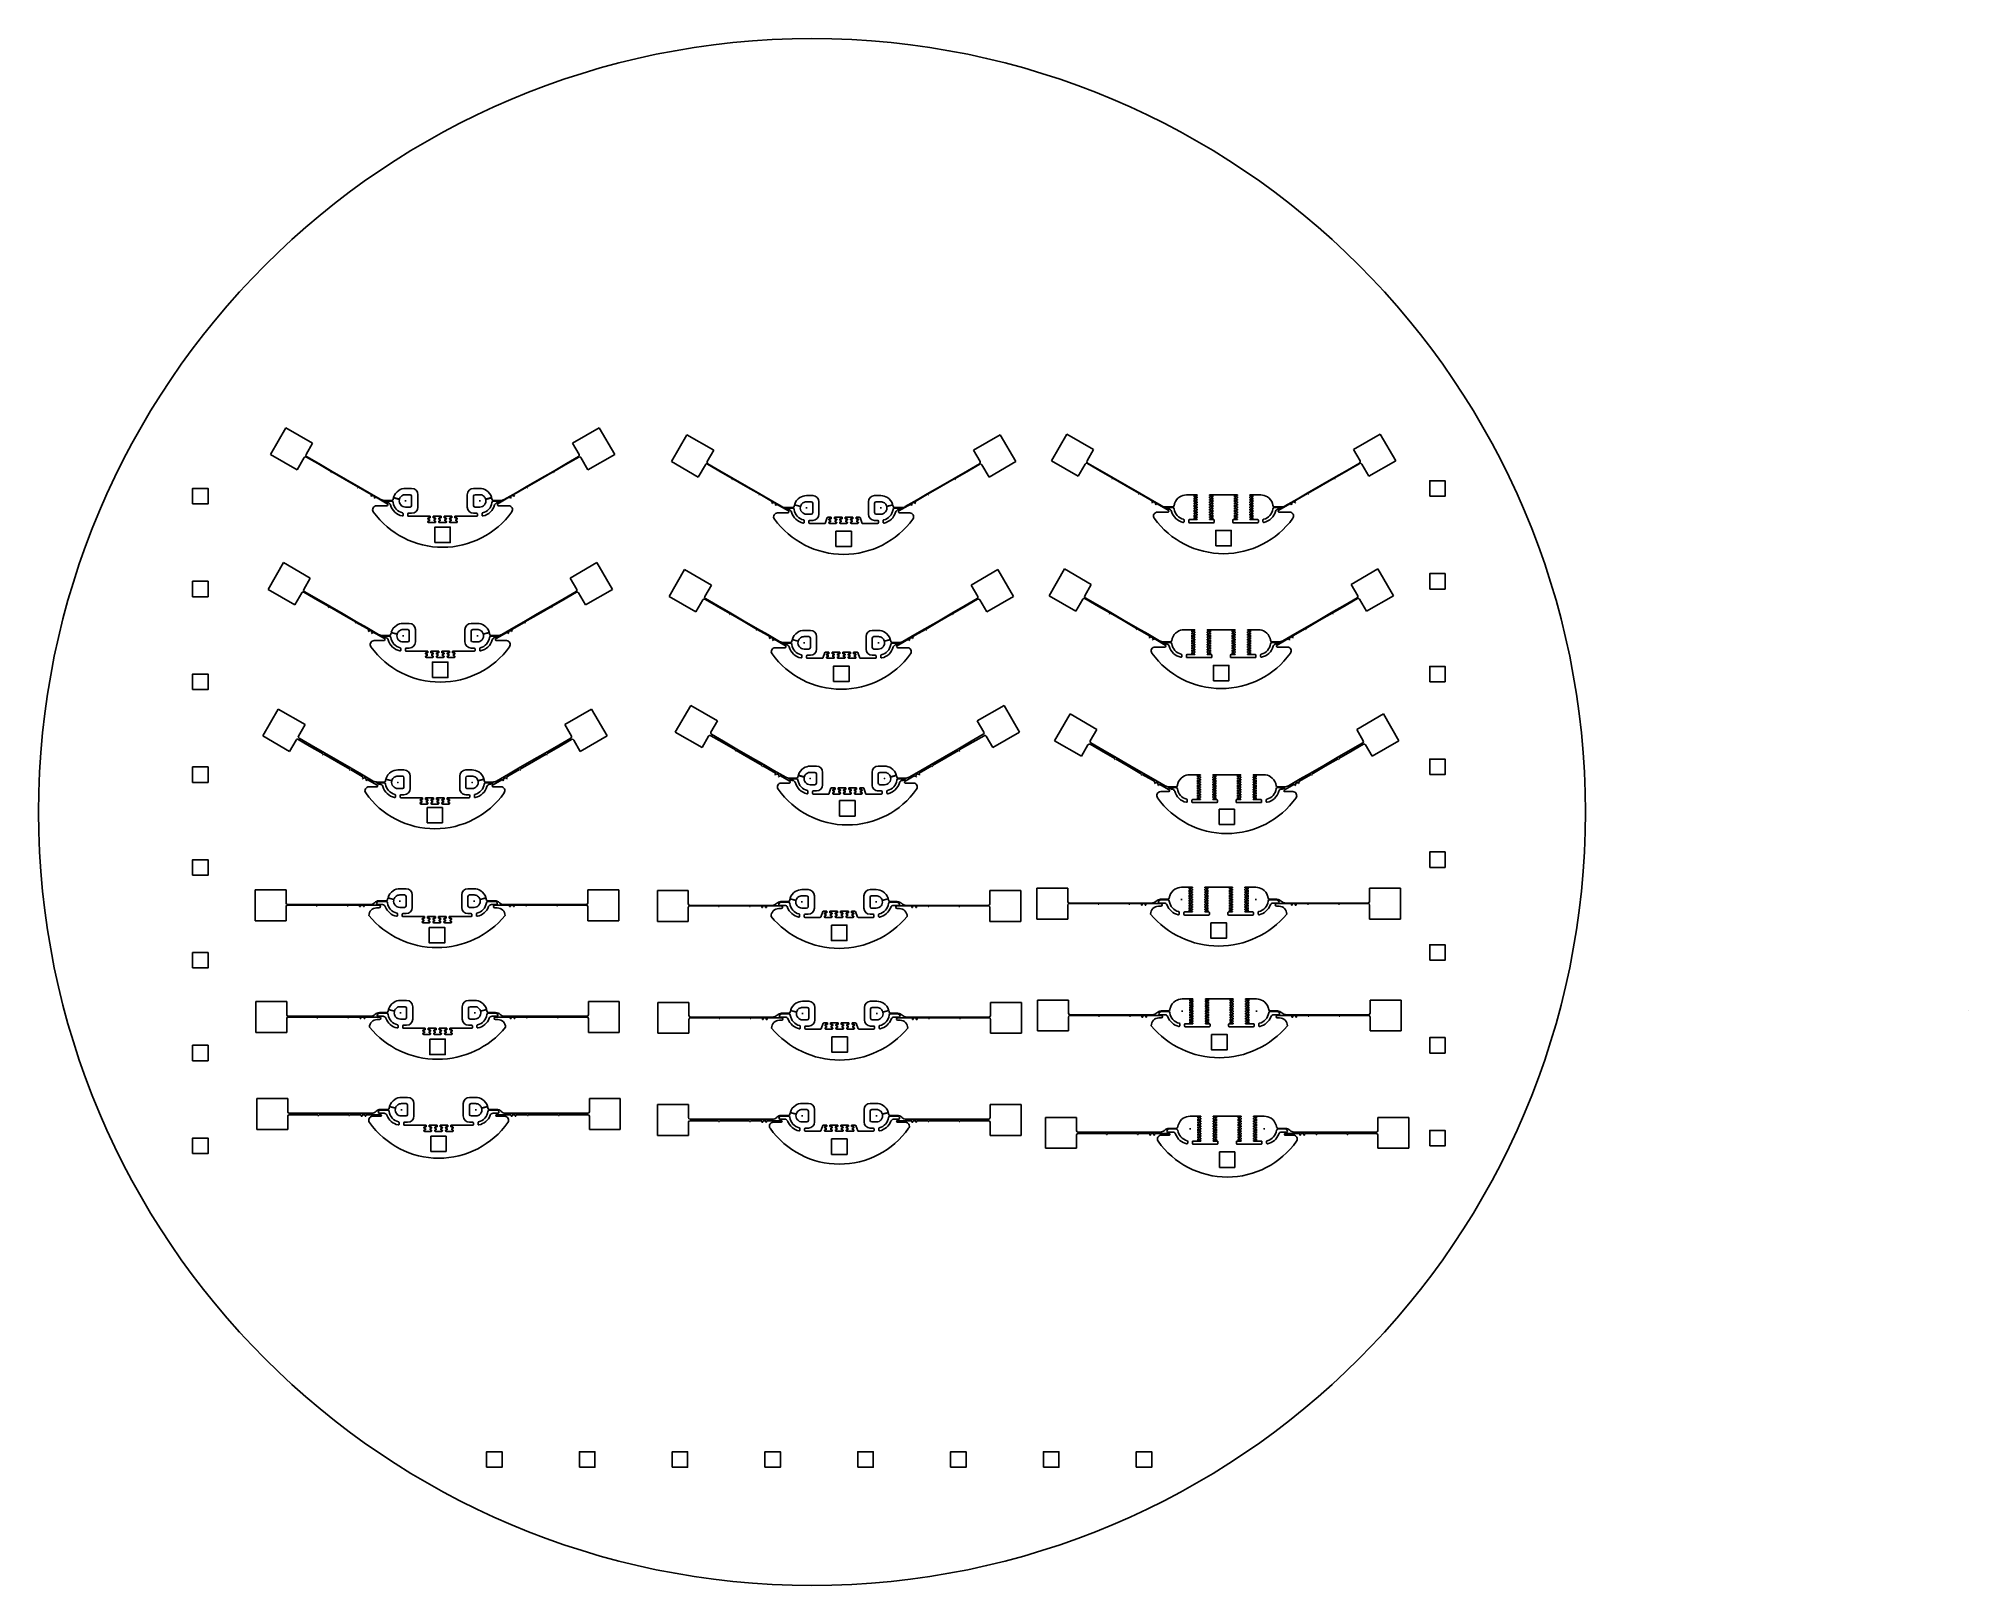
# Model space of a CAD drawing. Header units: feet. Extents: x -1170 to 123593, y -32664 to 67336.
import ezdxf

# ---------------------------------------------------------------- set-up
doc = ezdxf.new("R2010")
doc.units = ezdxf.units.FT
doc.header["$MEASUREMENT"] = 0
doc.linetypes.add('CENTER2', pattern=[1.125, 0.75, -0.125, 0.125, -0.125])
doc.layers.get('0').update_dxf_attribs({"color": 254, "linetype": 'CONTINUOUS'})
doc.layers.get('DEFPOINTS').update_dxf_attribs({"color": 255, "linetype": 'CONTINUOUS'})
doc.layers.add('5_DARK', color=255, linetype='CONTINUOUS')

# ---------------------------------------------------------------- blocks, each defined once
blk = doc.blocks.new('*U115')
at = {"layer": '5_DARK', "linetype": 'Continuous'}
blk.add_lwpolyline([(-500, -500), (500, -500), (500, 500), (-500, 500)], close=True, dxfattribs=at)
blk = doc.blocks.new('*U116')
at = {"layer": '5_DARK', "color": 0, "linetype": 'ByBlock', "lineweight": -2, "transparency": 16777216}
for p in [(0, 42000), (0, 36000), (0, 30000), (0, 24000), (0, 18000), (0, 12000), (0, 6000), (0, 0)]:
    blk.add_blockref('*U115', p, dxfattribs=at)
blk = doc.blocks.new('*U117')
at = {"layer": '5_DARK', "linetype": 'Continuous'}
blk.add_lwpolyline([(-500, -500), (500, -500), (500, 500), (-500, 500)], close=True, dxfattribs=at)
blk = doc.blocks.new('*U118')
at = {"layer": '5_DARK', "color": 0, "linetype": 'ByBlock', "lineweight": -2, "transparency": 16777216}
for p in [(0, 42000), (0, 36000), (0, 30000), (0, 24000), (0, 18000), (0, 12000), (0, 6000), (0, 0)]:
    blk.add_blockref('*U117', p, dxfattribs=at)
blk = doc.blocks.new('*U119')
at = {"layer": '5_DARK', "linetype": 'Continuous'}
blk.add_lwpolyline([(-500, -500), (500, -500), (500, 500), (-500, 500)], close=True, dxfattribs=at)
blk = doc.blocks.new('*U120')
at = {"layer": '5_DARK', "color": 0, "linetype": 'ByBlock', "lineweight": -2, "transparency": 16777216}
for p in [(0, 0), (6000, 0), (12000, 0), (18000, 0), (24000, 0), (30000, 0), (36000, 0), (42000, 0)]:
    blk.add_blockref('*U119', p, dxfattribs=at)
blk = doc.blocks.new('*U390')
at = {"layer": '5_DARK', "color": 0, "linetype": 'Continuous', "transparency": 16777216}
for p, q in [((-20, 0), (20, 0)), ((0, -20), (0, 20))]:
    blk.add_line(p, q, dxfattribs=at)
blk = doc.blocks.new('*U389')
at = {"layer": '5_DARK', "color": 0, "linetype": 'Continuous', "transparency": 16777216}
for p, q in [((-40, 0), (40, 0)), ((0, -40), (0, 40))]:
    blk.add_line(p, q, dxfattribs=at)
blk = doc.blocks.new('*U392')
at = {"layer": '5_DARK', "color": 0, "linetype": 'Continuous', "transparency": 16777216}
for p, q in [((-20, 0), (20, 0)), ((0, -20), (0, 20))]:
    blk.add_line(p, q, dxfattribs=at)
blk = doc.blocks.new('*U393')
at = {"layer": '5_DARK', "color": 0, "linetype": 'Continuous', "transparency": 16777216}
for p, q in [((-20, 0), (20, 0)), ((0, -20), (0, 20))]:
    blk.add_line(p, q, dxfattribs=at)
blk = doc.blocks.new('*U374')
at = {"layer": '5_DARK', "color": 0, "linetype": 'Continuous', "transparency": 16777216}
for p, q in [((-20, 0), (20, 0)), ((0, -20), (0, 20))]:
    blk.add_line(p, q, dxfattribs=at)
blk = doc.blocks.new('*U387')
at = {"layer": '5_DARK', "color": 0, "linetype": 'Continuous', "transparency": 16777216}
for p, q in [((-20, 0), (20, 0)), ((0, -20), (0, 20))]:
    blk.add_line(p, q, dxfattribs=at)
blk = doc.blocks.new('*U386')
at = {"layer": '5_DARK', "color": 0, "linetype": 'Continuous', "transparency": 16777216}
for p, q in [((-40, 0), (40, 0)), ((0, -40), (0, 40))]:
    blk.add_line(p, q, dxfattribs=at)
blk = doc.blocks.new('*U385')
at = {"layer": '5_DARK', "color": 0, "linetype": 'Continuous', "transparency": 16777216}
for p, q in [((-20, 0), (20, 0)), ((0, -20), (0, 20))]:
    blk.add_line(p, q, dxfattribs=at)
blk = doc.blocks.new('*U388')
at = {"layer": '5_DARK', "color": 0, "linetype": 'Continuous', "transparency": 16777216}
for p, q in [((-20, 0), (20, 0)), ((0, -20), (0, 20))]:
    blk.add_line(p, q, dxfattribs=at)
blk = doc.blocks.new('*U391')
at = {"layer": '5_DARK', "color": 0, "linetype": 'Continuous', "transparency": 16777216}
for p, q in [((-20, 0), (20, 0)), ((0, -20), (0, 20))]:
    blk.add_line(p, q, dxfattribs=at)
blk = doc.blocks.new('*U380')
at = {"layer": '5_DARK', "color": 0, "linetype": 'Continuous', "transparency": 16777216}
for p, q in [((-20, 0), (20, 0)), ((0, -20), (0, 20))]:
    blk.add_line(p, q, dxfattribs=at)
blk = doc.blocks.new('*U379')
at = {"layer": '5_DARK', "color": 0, "linetype": 'Continuous', "transparency": 16777216}
for p, q in [((-40, 0), (40, 0)), ((0, -40), (0, 40))]:
    blk.add_line(p, q, dxfattribs=at)
blk = doc.blocks.new('*U382')
at = {"layer": '5_DARK', "color": 0, "linetype": 'Continuous', "transparency": 16777216}
for p, q in [((-20, 0), (20, 0)), ((0, -20), (0, 20))]:
    blk.add_line(p, q, dxfattribs=at)
blk = doc.blocks.new('*U383')
at = {"layer": '5_DARK', "color": 0, "linetype": 'Continuous', "transparency": 16777216}
for p, q in [((-20, 0), (20, 0)), ((0, -20), (0, 20))]:
    blk.add_line(p, q, dxfattribs=at)
blk = doc.blocks.new('*U384')
at = {"layer": '5_DARK', "color": 0, "linetype": 'Continuous', "transparency": 16777216}
for p, q in [((-20, 0), (20, 0)), ((0, -20), (0, 20))]:
    blk.add_line(p, q, dxfattribs=at)
blk = doc.blocks.new('*U377')
at = {"layer": '5_DARK', "color": 0, "linetype": 'Continuous', "transparency": 16777216}
for p, q in [((-20, 0), (20, 0)), ((0, -20), (0, 20))]:
    blk.add_line(p, q, dxfattribs=at)
blk = doc.blocks.new('*U376')
at = {"layer": '5_DARK', "color": 0, "linetype": 'Continuous', "transparency": 16777216}
for p, q in [((-40, 0), (40, 0)), ((0, -40), (0, 40))]:
    blk.add_line(p, q, dxfattribs=at)
blk = doc.blocks.new('*U375')
at = {"layer": '5_DARK', "color": 0, "linetype": 'Continuous', "transparency": 16777216}
for p, q in [((-20, 0), (20, 0)), ((0, -20), (0, 20))]:
    blk.add_line(p, q, dxfattribs=at)
blk = doc.blocks.new('*U378')
at = {"layer": '5_DARK', "color": 0, "linetype": 'Continuous', "transparency": 16777216}
for p, q in [((-20, 0), (20, 0)), ((0, -20), (0, 20))]:
    blk.add_line(p, q, dxfattribs=at)
blk = doc.blocks.new('*U381')
at = {"layer": '5_DARK', "color": 0, "linetype": 'Continuous', "transparency": 16777216}
for p, q in [((-20, 0), (20, 0)), ((0, -20), (0, 20))]:
    blk.add_line(p, q, dxfattribs=at)
blk = doc.blocks.new('*U422')
at = {"layer": '5_DARK', "color": 0, "linetype": 'Continuous', "transparency": 16777216}
for p, q in [((-20, 0), (20, 0)), ((0, -20), (0, 20))]:
    blk.add_line(p, q, dxfattribs=at)
blk = doc.blocks.new('*U421')
at = {"layer": '5_DARK', "color": 0, "linetype": 'Continuous', "transparency": 16777216}
for p, q in [((-40, 0), (40, 0)), ((0, -40), (0, 40))]:
    blk.add_line(p, q, dxfattribs=at)
blk = doc.blocks.new('*U424')
at = {"layer": '5_DARK', "color": 0, "linetype": 'Continuous', "transparency": 16777216}
for p, q in [((-20, 0), (20, 0)), ((0, -20), (0, 20))]:
    blk.add_line(p, q, dxfattribs=at)
blk = doc.blocks.new('*U425')
at = {"layer": '5_DARK', "color": 0, "linetype": 'Continuous', "transparency": 16777216}
for p, q in [((-20, 0), (20, 0)), ((0, -20), (0, 20))]:
    blk.add_line(p, q, dxfattribs=at)
blk = doc.blocks.new('*U426')
at = {"layer": '5_DARK', "color": 0, "linetype": 'Continuous', "transparency": 16777216}
for p, q in [((-20, 0), (20, 0)), ((0, -20), (0, 20))]:
    blk.add_line(p, q, dxfattribs=at)
blk = doc.blocks.new('*U419')
at = {"layer": '5_DARK', "color": 0, "linetype": 'Continuous', "transparency": 16777216}
for p, q in [((-20, 0), (20, 0)), ((0, -20), (0, 20))]:
    blk.add_line(p, q, dxfattribs=at)
blk = doc.blocks.new('*U418')
at = {"layer": '5_DARK', "color": 0, "linetype": 'Continuous', "transparency": 16777216}
for p, q in [((-40, 0), (40, 0)), ((0, -40), (0, 40))]:
    blk.add_line(p, q, dxfattribs=at)
blk = doc.blocks.new('*U416')
at = {"layer": '5_DARK', "color": 0, "linetype": 'Continuous', "transparency": 16777216}
for p, q in [((-20, 0), (20, 0)), ((0, -20), (0, 20))]:
    blk.add_line(p, q, dxfattribs=at)
blk = doc.blocks.new('*U420')
at = {"layer": '5_DARK', "color": 0, "linetype": 'Continuous', "transparency": 16777216}
for p, q in [((-20, 0), (20, 0)), ((0, -20), (0, 20))]:
    blk.add_line(p, q, dxfattribs=at)
blk = doc.blocks.new('*U423')
at = {"layer": '5_DARK', "color": 0, "linetype": 'Continuous', "transparency": 16777216}
for p, q in [((-20, 0), (20, 0)), ((0, -20), (0, 20))]:
    blk.add_line(p, q, dxfattribs=at)
blk = doc.blocks.new('*U432')
at = {"layer": '5_DARK', "color": 0, "linetype": 'Continuous', "transparency": 16777216}
for p, q in [((-20, 0), (20, 0)), ((0, -20), (0, 20))]:
    blk.add_line(p, q, dxfattribs=at)
blk = doc.blocks.new('*U431')
at = {"layer": '5_DARK', "color": 0, "linetype": 'Continuous', "transparency": 16777216}
for p, q in [((-40, 0), (40, 0)), ((0, -40), (0, 40))]:
    blk.add_line(p, q, dxfattribs=at)
blk = doc.blocks.new('*U434')
at = {"layer": '5_DARK', "color": 0, "linetype": 'Continuous', "transparency": 16777216}
for p, q in [((-20, 0), (20, 0)), ((0, -20), (0, 20))]:
    blk.add_line(p, q, dxfattribs=at)
blk = doc.blocks.new('*U435')
at = {"layer": '5_DARK', "color": 0, "linetype": 'Continuous', "transparency": 16777216}
for p, q in [((-20, 0), (20, 0)), ((0, -20), (0, 20))]:
    blk.add_line(p, q, dxfattribs=at)
blk = doc.blocks.new('*U436')
at = {"layer": '5_DARK', "color": 0, "linetype": 'Continuous', "transparency": 16777216}
for p, q in [((-20, 0), (20, 0)), ((0, -20), (0, 20))]:
    blk.add_line(p, q, dxfattribs=at)
blk = doc.blocks.new('*U429')
at = {"layer": '5_DARK', "color": 0, "linetype": 'Continuous', "transparency": 16777216}
for p, q in [((-20, 0), (20, 0)), ((0, -20), (0, 20))]:
    blk.add_line(p, q, dxfattribs=at)
blk = doc.blocks.new('*U428')
at = {"layer": '5_DARK', "color": 0, "linetype": 'Continuous', "transparency": 16777216}
for p, q in [((-40, 0), (40, 0)), ((0, -40), (0, 40))]:
    blk.add_line(p, q, dxfattribs=at)
blk = doc.blocks.new('*U427')
at = {"layer": '5_DARK', "color": 0, "linetype": 'Continuous', "transparency": 16777216}
for p, q in [((-20, 0), (20, 0)), ((0, -20), (0, 20))]:
    blk.add_line(p, q, dxfattribs=at)
blk = doc.blocks.new('*U430')
at = {"layer": '5_DARK', "color": 0, "linetype": 'Continuous', "transparency": 16777216}
for p, q in [((-20, 0), (20, 0)), ((0, -20), (0, 20))]:
    blk.add_line(p, q, dxfattribs=at)
blk = doc.blocks.new('*U433')
at = {"layer": '5_DARK', "color": 0, "linetype": 'Continuous', "transparency": 16777216}
for p, q in [((-20, 0), (20, 0)), ((0, -20), (0, 20))]:
    blk.add_line(p, q, dxfattribs=at)
blk = doc.blocks.new('*U497')
at = {"layer": '5_DARK', "color": 0, "linetype": 'Continuous', "transparency": 16777216}
for p, q in [((-40, 0), (40, 0)), ((0, -40), (0, 40))]:
    blk.add_line(p, q, dxfattribs=at)
blk = doc.blocks.new('*U495')
at = {"layer": '5_DARK', "color": 0, "linetype": 'Continuous', "transparency": 16777216}
for p, q in [((-20, 0), (20, 0)), ((0, -20), (0, 20))]:
    blk.add_line(p, q, dxfattribs=at)
blk = doc.blocks.new('*U494')
at = {"layer": '5_DARK', "color": 0, "linetype": 'Continuous', "transparency": 16777216}
for p, q in [((-20, 0), (20, 0)), ((0, -20), (0, 20))]:
    blk.add_line(p, q, dxfattribs=at)
blk = doc.blocks.new('*U492')
at = {"layer": '5_DARK', "color": 0, "linetype": 'Continuous', "transparency": 16777216}
for p, q in [((-20, 0), (20, 0)), ((0, -20), (0, 20))]:
    blk.add_line(p, q, dxfattribs=at)
blk = doc.blocks.new('*U496')
at = {"layer": '5_DARK', "color": 0, "linetype": 'Continuous', "transparency": 16777216}
for p, q in [((-40, 0), (40, 0)), ((0, -40), (0, 40))]:
    blk.add_line(p, q, dxfattribs=at)
blk = doc.blocks.new('*U500')
at = {"layer": '5_DARK', "color": 0, "linetype": 'Continuous', "transparency": 16777216}
for p, q in [((-40, 0), (40, 0)), ((0, -40), (0, 40))]:
    blk.add_line(p, q, dxfattribs=at)
blk = doc.blocks.new('*U498')
at = {"layer": '5_DARK', "color": 0, "linetype": 'Continuous', "transparency": 16777216}
for p, q in [((-20, 0), (20, 0)), ((0, -20), (0, 20))]:
    blk.add_line(p, q, dxfattribs=at)
blk = doc.blocks.new('*U502')
at = {"layer": '5_DARK', "color": 0, "linetype": 'Continuous', "transparency": 16777216}
for p, q in [((0, -20), (0, 20)), ((-20, 0), (20, 0))]:
    blk.add_line(p, q, dxfattribs=at)
blk = doc.blocks.new('*U501')
at = {"layer": '5_DARK', "color": 0, "linetype": 'Continuous', "transparency": 16777216}
for p, q in [((-20, 0), (20, 0)), ((0, -20), (0, 20))]:
    blk.add_line(p, q, dxfattribs=at)
blk = doc.blocks.new('*U499')
at = {"layer": '5_DARK', "color": 0, "linetype": 'Continuous', "transparency": 16777216}
for p, q in [((-40, 0), (40, 0)), ((0, -40), (0, 40))]:
    blk.add_line(p, q, dxfattribs=at)
blk = doc.blocks.new('*U520')
at = {"layer": '5_DARK', "color": 0, "linetype": 'Continuous', "transparency": 16777216}
for p, q in [((-40, 0), (40, 0)), ((0, -40), (0, 40))]:
    blk.add_line(p, q, dxfattribs=at)
blk = doc.blocks.new('*U518')
at = {"layer": '5_DARK', "color": 0, "linetype": 'Continuous', "transparency": 16777216}
for p, q in [((-20, 0), (20, 0)), ((0, -20), (0, 20))]:
    blk.add_line(p, q, dxfattribs=at)
blk = doc.blocks.new('*U517')
at = {"layer": '5_DARK', "color": 0, "linetype": 'Continuous', "transparency": 16777216}
for p, q in [((-20, 0), (20, 0)), ((0, -20), (0, 20))]:
    blk.add_line(p, q, dxfattribs=at)
blk = doc.blocks.new('*U515')
at = {"layer": '5_DARK', "color": 0, "linetype": 'Continuous', "transparency": 16777216}
for p, q in [((-20, 0), (20, 0)), ((0, -20), (0, 20))]:
    blk.add_line(p, q, dxfattribs=at)
blk = doc.blocks.new('*U519')
at = {"layer": '5_DARK', "color": 0, "linetype": 'Continuous', "transparency": 16777216}
for p, q in [((-40, 0), (40, 0)), ((0, -40), (0, 40))]:
    blk.add_line(p, q, dxfattribs=at)
blk = doc.blocks.new('*U523')
at = {"layer": '5_DARK', "color": 0, "linetype": 'Continuous', "transparency": 16777216}
for p, q in [((-40, 0), (40, 0)), ((0, -40), (0, 40))]:
    blk.add_line(p, q, dxfattribs=at)
blk = doc.blocks.new('*U521')
at = {"layer": '5_DARK', "color": 0, "linetype": 'Continuous', "transparency": 16777216}
for p, q in [((-20, 0), (20, 0)), ((0, -20), (0, 20))]:
    blk.add_line(p, q, dxfattribs=at)
blk = doc.blocks.new('*U525')
at = {"layer": '5_DARK', "color": 0, "linetype": 'Continuous', "transparency": 16777216}
for p, q in [((-20, 0), (20, 0)), ((0, -20), (0, 20))]:
    blk.add_line(p, q, dxfattribs=at)
blk = doc.blocks.new('*U524')
at = {"layer": '5_DARK', "color": 0, "linetype": 'Continuous', "transparency": 16777216}
for p, q in [((-20, 0), (20, 0)), ((0, -20), (0, 20))]:
    blk.add_line(p, q, dxfattribs=at)
blk = doc.blocks.new('*U522')
at = {"layer": '5_DARK', "color": 0, "linetype": 'Continuous', "transparency": 16777216}
for p, q in [((-40, 0), (40, 0)), ((0, -40), (0, 40))]:
    blk.add_line(p, q, dxfattribs=at)

msp = doc.modelspace()

# ---------------------------------------------------------------- linework, layer by layer
for p, q in [((73537, 37707), (73537, 37807)), ((73537, 37807), (73577, 37807)), ((73657, 37707), (73537, 37707)), ((73537, 37547), (73537, 37647)), ((73537, 37647), (73657, 37647)), ((73577, 37547), (73537, 37547)), ((73537, 37387), (73537, 37487)), ((73537, 37487), (73577, 37487)), ((73577, 37807), (73577, 37757)), ((73577, 37757), (73617, 37757)), ((73617, 37597), (73577, 37597)), ((73577, 37597), (73577, 37547)), ((73577, 37487), (73577, 37437)), ((73577, 37437), (73617, 37437)), ((73617, 37757), (73617, 37807)), ((73617, 37807), (73737, 37807)), ((73617, 37547), (73617, 37597)), ((73617, 37547), (73737, 37547)), ((73617, 37437), (73617, 37487)), ((73617, 37487), (73737, 37487)), ((73697, 37757), (73657, 37757)), ((73657, 37757), (73657, 37707)), ((73657, 37647), (73657, 37597)), ((73657, 37597), (73697, 37597)), ((73697, 37437), (73657, 37437)), ((73657, 37437), (73657, 37387)), ((73697, 37707), (73697, 37757)), ((73737, 37707), (73697, 37707)), ((73697, 37597), (73697, 37647)), ((73697, 37647), (73737, 37647)), ((73697, 37387), (73697, 37437)), ((73737, 37807), (73737, 37837)), ((73737, 37647), (73737, 37707)), ((73737, 37487), (73737, 37547)), ((74537, 37807), (74537, 37837)), ((74657, 37807), (74537, 37807)), ((74537, 37707), (74577, 37707)), ((74537, 37647), (74537, 37707)), ((74577, 37647), (74537, 37647)), ((74537, 37487), (74537, 37547)), ((74657, 37547), (74537, 37547)), ((74657, 37487), (74537, 37487)), ((74577, 37707), (74577, 37757)), ((74577, 37757), (74617, 37757)), ((74577, 37597), (74577, 37647)), ((74617, 37597), (74577, 37597)), ((74577, 37387), (74577, 37437)), ((74577, 37437), (74617, 37437)), ((74617, 37757), (74617, 37707)), ((74617, 37707), (74737, 37707)), ((74737, 37647), (74617, 37647)), ((74617, 37647), (74617, 37597)), ((74617, 37437), (74617, 37387)), ((74657, 37757), (74657, 37807)), ((74697, 37757), (74657, 37757)), ((74657, 37547), (74657, 37597)), ((74657, 37597), (74697, 37597)), ((74657, 37437), (74657, 37487)), ((74697, 37437), (74657, 37437)), ((74737, 37807), (74697, 37807)), ((74697, 37807), (74697, 37757)), ((74697, 37597), (74697, 37547)), ((74697, 37547), (74737, 37547)), ((74737, 37487), (74697, 37487)), ((74697, 37487), (74697, 37437)), ((74737, 37707), (74737, 37807)), ((74737, 37547), (74737, 37647)), ((74737, 37387), (74737, 37487)), ((76137, 37707), (76137, 37807)), ((76137, 37807), (76177, 37807)), ((76257, 37707), (76137, 37707)), ((76137, 37547), (76137, 37647)), ((76137, 37647), (76257, 37647)), ((76177, 37547), (76137, 37547)), ((76137, 37387), (76137, 37487)), ((76137, 37487), (76177, 37487)), ((76177, 37807), (76177, 37757)), ((76177, 37757), (76217, 37757)), ((76217, 37597), (76177, 37597)), ((76177, 37597), (76177, 37547)), ((76177, 37487), (76177, 37437)), ((76177, 37437), (76217, 37437)), ((76217, 37757), (76217, 37807)), ((76217, 37807), (76337, 37807)), ((76217, 37547), (76217, 37597)), ((76217, 37547), (76337, 37547)), ((76217, 37437), (76217, 37487)), ((76217, 37487), (76337, 37487)), ((76297, 37757), (76257, 37757)), ((76257, 37757), (76257, 37707)), ((76257, 37647), (76257, 37597)), ((76257, 37597), (76297, 37597)), ((76297, 37437), (76257, 37437)), ((76257, 37437), (76257, 37387)), ((76297, 37707), (76297, 37757)), ((76337, 37707), (76297, 37707)), ((76297, 37597), (76297, 37647)), ((76297, 37647), (76337, 37647)), ((76297, 37387), (76297, 37437)), ((76337, 37807), (76337, 37837)), ((76337, 37647), (76337, 37707)), ((76337, 37487), (76337, 37547)), ((77137, 37807), (77137, 37837)), ((77257, 37807), (77137, 37807)), ((77137, 37707), (77177, 37707)), ((77137, 37647), (77137, 37707)), ((77177, 37647), (77137, 37647)), ((77137, 37487), (77137, 37547)), ((77257, 37547), (77137, 37547)), ((77257, 37487), (77137, 37487)), ((77177, 37707), (77177, 37757)), ((77177, 37757), (77217, 37757)), ((77177, 37597), (77177, 37647)), ((77217, 37597), (77177, 37597)), ((77177, 37387), (77177, 37437)), ((77177, 37437), (77217, 37437)), ((77217, 37757), (77217, 37707)), ((77217, 37707), (77337, 37707)), ((77337, 37647), (77217, 37647)), ((77217, 37647), (77217, 37597)), ((77217, 37437), (77217, 37387)), ((77257, 37757), (77257, 37807)), ((77297, 37757), (77257, 37757)), ((77257, 37547), (77257, 37597)), ((77257, 37597), (77297, 37597)), ((77257, 37437), (77257, 37487)), ((77297, 37437), (77257, 37437)), ((77337, 37807), (77297, 37807)), ((77297, 37807), (77297, 37757)), ((77297, 37597), (77297, 37547)), ((77297, 37547), (77337, 37547)), ((77337, 37487), (77297, 37487)), ((77297, 37487), (77297, 37437)), ((77337, 37707), (77337, 37807)), ((77337, 37547), (77337, 37647)), ((77337, 37387), (77337, 37487)), ((73657, 37387), (73537, 37387)), ((73537, 37227), (73537, 37327)), ((73537, 37327), (73657, 37327)), ((73577, 37227), (73537, 37227)), ((73537, 37067), (73537, 37167)), ((73537, 37167), (73577, 37167)), ((73657, 37067), (73537, 37067)), ((73537, 36907), (73537, 37007)), ((73537, 37007), (73657, 37007)), ((73577, 36907), (73537, 36907)), ((73537, 36747), (73537, 36847)), ((73537, 36847), (73577, 36847)), ((73657, 36747), (73537, 36747)), ((73537, 36587), (73537, 36687)), ((73537, 36687), (73657, 36687)), ((73577, 36587), (73537, 36587)), ((73537, 36427), (73537, 36527)), ((73537, 36527), (73577, 36527)), ((73657, 36427), (73537, 36427)), ((73537, 36267), (73537, 36367)), ((73537, 36367), (73657, 36367)), ((73577, 36267), (73537, 36267)), ((73617, 37277), (73577, 37277)), ((73577, 37277), (73577, 37227)), ((73577, 37167), (73577, 37117)), ((73577, 37117), (73617, 37117)), ((73617, 36957), (73577, 36957)), ((73577, 36957), (73577, 36907)), ((73577, 36847), (73577, 36797)), ((73577, 36797), (73617, 36797)), ((73617, 36637), (73577, 36637)), ((73577, 36637), (73577, 36587)), ((73577, 36527), (73577, 36477)), ((73577, 36477), (73617, 36477)), ((73617, 36317), (73577, 36317)), ((73577, 36317), (73577, 36267)), ((73617, 37227), (73617, 37277)), ((73617, 37227), (73737, 37227)), ((73617, 37117), (73617, 37167)), ((73617, 37167), (73737, 37167)), ((73617, 36907), (73617, 36957)), ((73617, 36907), (73737, 36907)), ((73617, 36797), (73617, 36847)), ((73617, 36847), (73737, 36847)), ((73617, 36587), (73617, 36637)), ((73617, 36587), (73737, 36587)), ((73617, 36477), (73617, 36527)), ((73617, 36527), (73737, 36527)), ((73617, 36267), (73617, 36317)), ((73617, 36267), (73737, 36267)), ((73657, 37327), (73657, 37277)), ((73657, 37277), (73697, 37277)), ((73697, 37117), (73657, 37117)), ((73657, 37117), (73657, 37067)), ((73657, 37007), (73657, 36957)), ((73657, 36957), (73697, 36957)), ((73697, 36797), (73657, 36797)), ((73657, 36797), (73657, 36747)), ((73657, 36687), (73657, 36637)), ((73657, 36637), (73697, 36637)), ((73697, 36477), (73657, 36477)), ((73657, 36477), (73657, 36427)), ((73657, 36367), (73657, 36317)), ((73657, 36317), (73697, 36317)), ((73737, 37387), (73697, 37387)), ((73697, 37277), (73697, 37327)), ((73697, 37327), (73737, 37327)), ((73697, 37067), (73697, 37117)), ((73737, 37067), (73697, 37067)), ((73697, 36957), (73697, 37007)), ((73697, 37007), (73737, 37007)), ((73697, 36747), (73697, 36797)), ((73737, 36747), (73697, 36747)), ((73697, 36637), (73697, 36687)), ((73697, 36687), (73737, 36687)), ((73697, 36427), (73697, 36477)), ((73737, 36427), (73697, 36427)), ((73697, 36317), (73697, 36367)), ((73697, 36367), (73737, 36367)), ((73737, 37327), (73737, 37387)), ((73737, 37167), (73737, 37227)), ((73737, 37007), (73737, 37067)), ((73737, 36847), (73737, 36907)), ((73737, 36687), (73737, 36747)), ((73737, 36527), (73737, 36587)), ((73737, 36367), (73737, 36427)), ((73737, 36237), (73737, 36267)), ((74537, 37387), (74577, 37387)), ((74537, 37327), (74537, 37387)), ((74577, 37327), (74537, 37327)), ((74537, 37167), (74537, 37227)), ((74657, 37227), (74537, 37227)), ((74657, 37167), (74537, 37167)), ((74537, 37067), (74577, 37067)), ((74537, 37007), (74537, 37067)), ((74577, 37007), (74537, 37007)), ((74537, 36847), (74537, 36907)), ((74657, 36907), (74537, 36907)), ((74657, 36847), (74537, 36847)), ((74537, 36747), (74577, 36747)), ((74537, 36687), (74537, 36747)), ((74577, 36687), (74537, 36687)), ((74537, 36527), (74537, 36587)), ((74657, 36587), (74537, 36587)), ((74657, 36527), (74537, 36527)), ((74537, 36427), (74577, 36427)), ((74537, 36367), (74537, 36427)), ((74577, 36367), (74537, 36367)), ((74657, 36267), (74537, 36267)), ((74537, 36237), (74537, 36267)), ((74577, 37277), (74577, 37327)), ((74617, 37277), (74577, 37277)), ((74577, 37067), (74577, 37117)), ((74577, 37117), (74617, 37117)), ((74577, 36957), (74577, 37007)), ((74617, 36957), (74577, 36957)), ((74577, 36747), (74577, 36797)), ((74577, 36797), (74617, 36797)), ((74577, 36637), (74577, 36687)), ((74617, 36637), (74577, 36637)), ((74577, 36427), (74577, 36477)), ((74577, 36477), (74617, 36477)), ((74577, 36317), (74577, 36367)), ((74617, 36317), (74577, 36317)), ((74617, 37387), (74737, 37387)), ((74737, 37327), (74617, 37327)), ((74617, 37327), (74617, 37277)), ((74617, 37117), (74617, 37067)), ((74617, 37067), (74737, 37067)), ((74737, 37007), (74617, 37007)), ((74617, 37007), (74617, 36957)), ((74617, 36797), (74617, 36747)), ((74617, 36747), (74737, 36747)), ((74737, 36687), (74617, 36687)), ((74617, 36687), (74617, 36637)), ((74617, 36477), (74617, 36427)), ((74617, 36427), (74737, 36427)), ((74737, 36367), (74617, 36367)), ((74617, 36367), (74617, 36317)), ((74657, 37227), (74657, 37277)), ((74657, 37277), (74697, 37277)), ((74657, 37117), (74657, 37167)), ((74697, 37117), (74657, 37117)), ((74657, 36907), (74657, 36957)), ((74657, 36957), (74697, 36957)), ((74657, 36797), (74657, 36847)), ((74697, 36797), (74657, 36797)), ((74657, 36587), (74657, 36637)), ((74657, 36637), (74697, 36637)), ((74657, 36477), (74657, 36527)), ((74697, 36477), (74657, 36477)), ((74657, 36267), (74657, 36317)), ((74657, 36317), (74697, 36317)), ((74697, 37277), (74697, 37227)), ((74697, 37227), (74737, 37227)), ((74737, 37167), (74697, 37167)), ((74697, 37167), (74697, 37117)), ((74697, 36957), (74697, 36907)), ((74697, 36907), (74737, 36907)), ((74737, 36847), (74697, 36847)), ((74697, 36847), (74697, 36797)), ((74697, 36637), (74697, 36587)), ((74697, 36587), (74737, 36587)), ((74737, 36527), (74697, 36527)), ((74697, 36527), (74697, 36477)), ((74697, 36317), (74697, 36267)), ((74697, 36267), (74737, 36267)), ((74737, 37227), (74737, 37327)), ((74737, 37067), (74737, 37167)), ((74737, 36907), (74737, 37007)), ((74737, 36747), (74737, 36847)), ((74737, 36587), (74737, 36687)), ((74737, 36427), (74737, 36527)), ((74737, 36267), (74737, 36367)), ((76257, 37387), (76137, 37387)), ((76137, 37227), (76137, 37327)), ((76137, 37327), (76257, 37327)), ((76177, 37227), (76137, 37227)), ((76137, 37067), (76137, 37167)), ((76137, 37167), (76177, 37167)), ((76257, 37067), (76137, 37067)), ((76137, 36907), (76137, 37007)), ((76137, 37007), (76257, 37007)), ((76177, 36907), (76137, 36907)), ((76137, 36747), (76137, 36847)), ((76137, 36847), (76177, 36847)), ((76257, 36747), (76137, 36747)), ((76137, 36587), (76137, 36687)), ((76137, 36687), (76257, 36687)), ((76177, 36587), (76137, 36587)), ((76137, 36427), (76137, 36527)), ((76137, 36527), (76177, 36527)), ((76257, 36427), (76137, 36427)), ((76137, 36267), (76137, 36367)), ((76137, 36367), (76257, 36367)), ((76177, 36267), (76137, 36267)), ((76217, 37277), (76177, 37277)), ((76177, 37277), (76177, 37227)), ((76177, 37167), (76177, 37117)), ((76177, 37117), (76217, 37117)), ((76217, 36957), (76177, 36957)), ((76177, 36957), (76177, 36907)), ((76177, 36847), (76177, 36797)), ((76177, 36797), (76217, 36797)), ((76217, 36637), (76177, 36637)), ((76177, 36637), (76177, 36587)), ((76177, 36527), (76177, 36477)), ((76177, 36477), (76217, 36477)), ((76217, 36317), (76177, 36317)), ((76177, 36317), (76177, 36267)), ((76217, 37227), (76217, 37277)), ((76217, 37227), (76337, 37227)), ((76217, 37117), (76217, 37167)), ((76217, 37167), (76337, 37167)), ((76217, 36907), (76217, 36957)), ((76217, 36907), (76337, 36907)), ((76217, 36797), (76217, 36847)), ((76217, 36847), (76337, 36847)), ((76217, 36587), (76217, 36637)), ((76217, 36587), (76337, 36587)), ((76217, 36477), (76217, 36527)), ((76217, 36527), (76337, 36527)), ((76217, 36267), (76217, 36317)), ((76217, 36267), (76337, 36267)), ((76257, 37327), (76257, 37277)), ((76257, 37277), (76297, 37277)), ((76297, 37117), (76257, 37117)), ((76257, 37117), (76257, 37067)), ((76257, 37007), (76257, 36957)), ((76257, 36957), (76297, 36957)), ((76297, 36797), (76257, 36797)), ((76257, 36797), (76257, 36747)), ((76257, 36687), (76257, 36637)), ((76257, 36637), (76297, 36637)), ((76297, 36477), (76257, 36477)), ((76257, 36477), (76257, 36427)), ((76257, 36367), (76257, 36317)), ((76257, 36317), (76297, 36317)), ((76337, 37387), (76297, 37387)), ((76297, 37277), (76297, 37327)), ((76297, 37327), (76337, 37327)), ((76297, 37067), (76297, 37117)), ((76337, 37067), (76297, 37067)), ((76297, 36957), (76297, 37007)), ((76297, 37007), (76337, 37007)), ((76297, 36747), (76297, 36797)), ((76337, 36747), (76297, 36747)), ((76297, 36637), (76297, 36687)), ((76297, 36687), (76337, 36687)), ((76297, 36427), (76297, 36477)), ((76337, 36427), (76297, 36427)), ((76297, 36317), (76297, 36367)), ((76297, 36367), (76337, 36367)), ((76337, 37327), (76337, 37387)), ((76337, 37167), (76337, 37227)), ((76337, 37007), (76337, 37067)), ((76337, 36847), (76337, 36907)), ((76337, 36687), (76337, 36747)), ((76337, 36527), (76337, 36587)), ((76337, 36367), (76337, 36427)), ((76337, 36237), (76337, 36267)), ((77137, 37387), (77177, 37387)), ((77137, 37327), (77137, 37387)), ((77177, 37327), (77137, 37327)), ((77137, 37167), (77137, 37227)), ((77257, 37227), (77137, 37227)), ((77257, 37167), (77137, 37167)), ((77137, 37067), (77177, 37067)), ((77137, 37007), (77137, 37067)), ((77177, 37007), (77137, 37007)), ((77137, 36847), (77137, 36907)), ((77257, 36907), (77137, 36907)), ((77257, 36847), (77137, 36847)), ((77137, 36747), (77177, 36747)), ((77137, 36687), (77137, 36747)), ((77177, 36687), (77137, 36687)), ((77137, 36527), (77137, 36587)), ((77257, 36587), (77137, 36587)), ((77257, 36527), (77137, 36527)), ((77137, 36427), (77177, 36427)), ((77137, 36367), (77137, 36427)), ((77177, 36367), (77137, 36367)), ((77257, 36267), (77137, 36267)), ((77137, 36237), (77137, 36267)), ((77177, 37277), (77177, 37327)), ((77217, 37277), (77177, 37277)), ((77177, 37067), (77177, 37117)), ((77177, 37117), (77217, 37117)), ((77177, 36957), (77177, 37007)), ((77217, 36957), (77177, 36957)), ((77177, 36747), (77177, 36797)), ((77177, 36797), (77217, 36797)), ((77177, 36637), (77177, 36687)), ((77217, 36637), (77177, 36637)), ((77177, 36427), (77177, 36477)), ((77177, 36477), (77217, 36477)), ((77177, 36317), (77177, 36367)), ((77217, 36317), (77177, 36317)), ((77217, 37387), (77337, 37387)), ((77337, 37327), (77217, 37327)), ((77217, 37327), (77217, 37277)), ((77217, 37117), (77217, 37067)), ((77217, 37067), (77337, 37067)), ((77337, 37007), (77217, 37007)), ((77217, 37007), (77217, 36957)), ((77217, 36797), (77217, 36747)), ((77217, 36747), (77337, 36747)), ((77337, 36687), (77217, 36687)), ((77217, 36687), (77217, 36637)), ((77217, 36477), (77217, 36427)), ((77217, 36427), (77337, 36427)), ((77337, 36367), (77217, 36367)), ((77217, 36367), (77217, 36317)), ((77257, 37227), (77257, 37277)), ((77257, 37277), (77297, 37277)), ((77257, 37117), (77257, 37167)), ((77297, 37117), (77257, 37117)), ((77257, 36907), (77257, 36957)), ((77257, 36957), (77297, 36957)), ((77257, 36797), (77257, 36847)), ((77297, 36797), (77257, 36797)), ((77257, 36587), (77257, 36637)), ((77257, 36637), (77297, 36637)), ((77257, 36477), (77257, 36527)), ((77297, 36477), (77257, 36477)), ((77257, 36267), (77257, 36317)), ((77257, 36317), (77297, 36317)), ((77297, 37277), (77297, 37227)), ((77297, 37227), (77337, 37227)), ((77337, 37167), (77297, 37167)), ((77297, 37167), (77297, 37117)), ((77297, 36957), (77297, 36907)), ((77297, 36907), (77337, 36907)), ((77337, 36847), (77297, 36847)), ((77297, 36847), (77297, 36797)), ((77297, 36637), (77297, 36587)), ((77297, 36587), (77337, 36587)), ((77337, 36527), (77297, 36527)), ((77297, 36527), (77297, 36477)), ((77297, 36317), (77297, 36267)), ((77297, 36267), (77337, 36267)), ((77337, 37227), (77337, 37327)), ((77337, 37067), (77337, 37167)), ((77337, 36907), (77337, 37007)), ((77337, 36747), (77337, 36847)), ((77337, 36587), (77337, 36687)), ((77337, 36427), (77337, 36527)), ((77337, 36267), (77337, 36367)), ((73385, 28988), (73385, 29088)), ((73385, 29088), (73425, 29088)), ((73505, 28988), (73385, 28988)), ((73385, 28828), (73385, 28928)), ((73385, 28928), (73505, 28928)), ((73425, 28828), (73385, 28828)), ((73385, 28668), (73385, 28768)), ((73385, 28768), (73425, 28768)), ((73425, 29088), (73425, 29038)), ((73425, 29038), (73465, 29038)), ((73465, 28878), (73425, 28878)), ((73425, 28878), (73425, 28828)), ((73425, 28768), (73425, 28718)), ((73425, 28718), (73465, 28718)), ((73465, 29038), (73465, 29088)), ((73465, 29088), (73585, 29088)), ((73465, 28828), (73465, 28878)), ((73465, 28828), (73585, 28828)), ((73465, 28718), (73465, 28768)), ((73465, 28768), (73585, 28768)), ((73545, 29038), (73505, 29038)), ((73505, 29038), (73505, 28988)), ((73505, 28928), (73505, 28878)), ((73505, 28878), (73545, 28878)), ((73545, 28718), (73505, 28718)), ((73505, 28718), (73505, 28668)), ((73545, 28988), (73545, 29038)), ((73585, 28988), (73545, 28988)), ((73545, 28878), (73545, 28928)), ((73545, 28928), (73585, 28928)), ((73545, 28668), (73545, 28718)), ((73585, 29088), (73585, 29118)), ((73585, 28928), (73585, 28988)), ((73585, 28768), (73585, 28828)), ((74385, 29088), (74385, 29118)), ((74505, 29088), (74385, 29088)), ((74385, 28988), (74425, 28988)), ((74385, 28928), (74385, 28988)), ((74425, 28928), (74385, 28928)), ((74385, 28768), (74385, 28828)), ((74505, 28828), (74385, 28828)), ((74505, 28768), (74385, 28768)), ((74425, 28988), (74425, 29038)), ((74425, 29038), (74465, 29038)), ((74425, 28878), (74425, 28928)), ((74465, 28878), (74425, 28878)), ((74425, 28668), (74425, 28718)), ((74425, 28718), (74465, 28718)), ((74465, 29038), (74465, 28988)), ((74465, 28988), (74585, 28988)), ((74585, 28928), (74465, 28928)), ((74465, 28928), (74465, 28878)), ((74465, 28718), (74465, 28668)), ((74505, 29038), (74505, 29088)), ((74545, 29038), (74505, 29038)), ((74505, 28828), (74505, 28878)), ((74505, 28878), (74545, 28878)), ((74505, 28718), (74505, 28768)), ((74545, 28718), (74505, 28718)), ((74585, 29088), (74545, 29088)), ((74545, 29088), (74545, 29038)), ((74545, 28878), (74545, 28828)), ((74545, 28828), (74585, 28828)), ((74585, 28768), (74545, 28768)), ((74545, 28768), (74545, 28718)), ((74585, 28988), (74585, 29088)), ((74585, 28828), (74585, 28928)), ((74585, 28668), (74585, 28768)), ((75985, 28988), (75985, 29088)), ((75985, 29088), (76025, 29088)), ((76105, 28988), (75985, 28988)), ((75985, 28828), (75985, 28928)), ((75985, 28928), (76105, 28928)), ((76025, 28828), (75985, 28828)), ((75985, 28668), (75985, 28768)), ((75985, 28768), (76025, 28768)), ((76025, 29088), (76025, 29038)), ((76025, 29038), (76065, 29038)), ((76065, 28878), (76025, 28878)), ((76025, 28878), (76025, 28828)), ((76025, 28768), (76025, 28718)), ((76025, 28718), (76065, 28718)), ((76065, 29038), (76065, 29088)), ((76065, 29088), (76185, 29088)), ((76065, 28828), (76065, 28878)), ((76065, 28828), (76185, 28828)), ((76065, 28718), (76065, 28768)), ((76065, 28768), (76185, 28768)), ((76145, 29038), (76105, 29038)), ((76105, 29038), (76105, 28988)), ((76105, 28928), (76105, 28878)), ((76105, 28878), (76145, 28878)), ((76145, 28718), (76105, 28718)), ((76105, 28718), (76105, 28668)), ((76145, 28988), (76145, 29038)), ((76185, 28988), (76145, 28988)), ((76145, 28878), (76145, 28928)), ((76145, 28928), (76185, 28928)), ((76145, 28668), (76145, 28718)), ((76185, 29088), (76185, 29118)), ((76185, 28928), (76185, 28988)), ((76185, 28768), (76185, 28828)), ((76985, 29088), (76985, 29118)), ((77105, 29088), (76985, 29088)), ((76985, 28988), (77025, 28988)), ((76985, 28928), (76985, 28988)), ((77025, 28928), (76985, 28928)), ((76985, 28768), (76985, 28828)), ((77105, 28828), (76985, 28828)), ((77105, 28768), (76985, 28768)), ((77025, 28988), (77025, 29038)), ((77025, 29038), (77065, 29038)), ((77025, 28878), (77025, 28928)), ((77065, 28878), (77025, 28878)), ((77025, 28668), (77025, 28718)), ((77025, 28718), (77065, 28718)), ((77065, 29038), (77065, 28988)), ((77065, 28988), (77185, 28988)), ((77185, 28928), (77065, 28928)), ((77065, 28928), (77065, 28878)), ((77065, 28718), (77065, 28668)), ((77105, 29038), (77105, 29088)), ((77145, 29038), (77105, 29038)), ((77105, 28828), (77105, 28878)), ((77105, 28878), (77145, 28878)), ((77105, 28718), (77105, 28768)), ((77145, 28718), (77105, 28718)), ((77185, 29088), (77145, 29088)), ((77145, 29088), (77145, 29038)), ((77145, 28878), (77145, 28828)), ((77145, 28828), (77185, 28828)), ((77185, 28768), (77145, 28768)), ((77145, 28768), (77145, 28718)), ((77185, 28988), (77185, 29088)), ((77185, 28828), (77185, 28928)), ((77185, 28668), (77185, 28768)), ((73505, 28668), (73385, 28668)), ((73385, 28508), (73385, 28608)), ((73385, 28608), (73505, 28608)), ((73425, 28508), (73385, 28508)), ((73385, 28348), (73385, 28448)), ((73385, 28448), (73425, 28448)), ((73505, 28348), (73385, 28348)), ((73385, 28188), (73385, 28288)), ((73385, 28288), (73505, 28288)), ((73425, 28188), (73385, 28188)), ((73385, 28028), (73385, 28128)), ((73385, 28128), (73425, 28128)), ((73505, 28028), (73385, 28028)), ((73385, 27868), (73385, 27968)), ((73385, 27968), (73505, 27968)), ((73425, 27868), (73385, 27868)), ((73385, 27708), (73385, 27808)), ((73385, 27808), (73425, 27808)), ((73505, 27708), (73385, 27708)), ((73385, 27548), (73385, 27648)), ((73385, 27648), (73505, 27648)), ((73425, 27548), (73385, 27548)), ((73465, 28558), (73425, 28558)), ((73425, 28558), (73425, 28508)), ((73425, 28448), (73425, 28398)), ((73425, 28398), (73465, 28398)), ((73465, 28238), (73425, 28238)), ((73425, 28238), (73425, 28188)), ((73425, 28128), (73425, 28078)), ((73425, 28078), (73465, 28078)), ((73465, 27918), (73425, 27918)), ((73425, 27918), (73425, 27868)), ((73425, 27808), (73425, 27758)), ((73425, 27758), (73465, 27758)), ((73465, 27598), (73425, 27598)), ((73425, 27598), (73425, 27548)), ((73465, 28508), (73465, 28558)), ((73465, 28508), (73585, 28508)), ((73465, 28398), (73465, 28448)), ((73465, 28448), (73585, 28448)), ((73465, 28188), (73465, 28238)), ((73465, 28188), (73585, 28188)), ((73465, 28078), (73465, 28128)), ((73465, 28128), (73585, 28128)), ((73465, 27868), (73465, 27918)), ((73465, 27868), (73585, 27868)), ((73465, 27758), (73465, 27808)), ((73465, 27808), (73585, 27808)), ((73465, 27548), (73465, 27598)), ((73465, 27548), (73585, 27548)), ((73505, 28608), (73505, 28558)), ((73505, 28558), (73545, 28558)), ((73545, 28398), (73505, 28398)), ((73505, 28398), (73505, 28348)), ((73505, 28288), (73505, 28238)), ((73505, 28238), (73545, 28238)), ((73545, 28078), (73505, 28078)), ((73505, 28078), (73505, 28028)), ((73505, 27968), (73505, 27918)), ((73505, 27918), (73545, 27918)), ((73545, 27758), (73505, 27758)), ((73505, 27758), (73505, 27708)), ((73505, 27648), (73505, 27598)), ((73505, 27598), (73545, 27598)), ((73585, 28668), (73545, 28668)), ((73545, 28558), (73545, 28608)), ((73545, 28608), (73585, 28608)), ((73545, 28348), (73545, 28398)), ((73585, 28348), (73545, 28348)), ((73545, 28238), (73545, 28288)), ((73545, 28288), (73585, 28288)), ((73545, 28028), (73545, 28078)), ((73585, 28028), (73545, 28028)), ((73545, 27918), (73545, 27968)), ((73545, 27968), (73585, 27968)), ((73545, 27708), (73545, 27758)), ((73585, 27708), (73545, 27708)), ((73545, 27598), (73545, 27648)), ((73545, 27648), (73585, 27648)), ((73585, 28608), (73585, 28668)), ((73585, 28448), (73585, 28508)), ((73585, 28288), (73585, 28348)), ((73585, 28128), (73585, 28188)), ((73585, 27968), (73585, 28028)), ((73585, 27808), (73585, 27868)), ((73585, 27648), (73585, 27708)), ((73585, 27518), (73585, 27548)), ((74385, 28668), (74425, 28668)), ((74385, 28608), (74385, 28668)), ((74425, 28608), (74385, 28608)), ((74385, 28448), (74385, 28508)), ((74505, 28508), (74385, 28508)), ((74505, 28448), (74385, 28448)), ((74385, 28348), (74425, 28348)), ((74385, 28288), (74385, 28348)), ((74425, 28288), (74385, 28288)), ((74385, 28128), (74385, 28188)), ((74505, 28188), (74385, 28188)), ((74505, 28128), (74385, 28128)), ((74385, 28028), (74425, 28028)), ((74385, 27968), (74385, 28028)), ((74425, 27968), (74385, 27968)), ((74385, 27808), (74385, 27868)), ((74505, 27868), (74385, 27868)), ((74505, 27808), (74385, 27808)), ((74385, 27708), (74425, 27708)), ((74385, 27648), (74385, 27708)), ((74425, 27648), (74385, 27648)), ((74505, 27548), (74385, 27548)), ((74385, 27518), (74385, 27548)), ((74425, 28558), (74425, 28608)), ((74465, 28558), (74425, 28558)), ((74425, 28348), (74425, 28398)), ((74425, 28398), (74465, 28398)), ((74425, 28238), (74425, 28288)), ((74465, 28238), (74425, 28238)), ((74425, 28028), (74425, 28078)), ((74425, 28078), (74465, 28078)), ((74425, 27918), (74425, 27968)), ((74465, 27918), (74425, 27918)), ((74425, 27708), (74425, 27758)), ((74425, 27758), (74465, 27758)), ((74425, 27598), (74425, 27648)), ((74465, 27598), (74425, 27598)), ((74465, 28668), (74585, 28668)), ((74585, 28608), (74465, 28608)), ((74465, 28608), (74465, 28558)), ((74465, 28398), (74465, 28348)), ((74465, 28348), (74585, 28348)), ((74585, 28288), (74465, 28288)), ((74465, 28288), (74465, 28238)), ((74465, 28078), (74465, 28028)), ((74465, 28028), (74585, 28028)), ((74585, 27968), (74465, 27968)), ((74465, 27968), (74465, 27918)), ((74465, 27758), (74465, 27708)), ((74465, 27708), (74585, 27708)), ((74585, 27648), (74465, 27648)), ((74465, 27648), (74465, 27598)), ((74505, 28508), (74505, 28558)), ((74505, 28558), (74545, 28558)), ((74505, 28398), (74505, 28448)), ((74545, 28398), (74505, 28398)), ((74505, 28188), (74505, 28238)), ((74505, 28238), (74545, 28238)), ((74505, 28078), (74505, 28128)), ((74545, 28078), (74505, 28078)), ((74505, 27868), (74505, 27918)), ((74505, 27918), (74545, 27918)), ((74505, 27758), (74505, 27808)), ((74545, 27758), (74505, 27758)), ((74505, 27548), (74505, 27598)), ((74505, 27598), (74545, 27598)), ((74545, 28558), (74545, 28508)), ((74545, 28508), (74585, 28508)), ((74585, 28448), (74545, 28448)), ((74545, 28448), (74545, 28398)), ((74545, 28238), (74545, 28188)), ((74545, 28188), (74585, 28188)), ((74585, 28128), (74545, 28128)), ((74545, 28128), (74545, 28078)), ((74545, 27918), (74545, 27868)), ((74545, 27868), (74585, 27868)), ((74585, 27808), (74545, 27808)), ((74545, 27808), (74545, 27758)), ((74545, 27598), (74545, 27548)), ((74545, 27548), (74585, 27548)), ((74585, 28508), (74585, 28608)), ((74585, 28348), (74585, 28448)), ((74585, 28188), (74585, 28288)), ((74585, 28028), (74585, 28128)), ((74585, 27868), (74585, 27968)), ((74585, 27708), (74585, 27808)), ((74585, 27548), (74585, 27648)), ((76105, 28668), (75985, 28668)), ((75985, 28508), (75985, 28608)), ((75985, 28608), (76105, 28608)), ((76025, 28508), (75985, 28508)), ((75985, 28348), (75985, 28448)), ((75985, 28448), (76025, 28448)), ((76105, 28348), (75985, 28348)), ((75985, 28188), (75985, 28288)), ((75985, 28288), (76105, 28288)), ((76025, 28188), (75985, 28188)), ((75985, 28028), (75985, 28128)), ((75985, 28128), (76025, 28128)), ((76105, 28028), (75985, 28028)), ((75985, 27868), (75985, 27968)), ((75985, 27968), (76105, 27968)), ((76025, 27868), (75985, 27868)), ((75985, 27708), (75985, 27808)), ((75985, 27808), (76025, 27808)), ((76105, 27708), (75985, 27708)), ((75985, 27548), (75985, 27648)), ((75985, 27648), (76105, 27648)), ((76025, 27548), (75985, 27548)), ((76065, 28558), (76025, 28558)), ((76025, 28558), (76025, 28508)), ((76025, 28448), (76025, 28398)), ((76025, 28398), (76065, 28398)), ((76065, 28238), (76025, 28238)), ((76025, 28238), (76025, 28188)), ((76025, 28128), (76025, 28078)), ((76025, 28078), (76065, 28078)), ((76065, 27918), (76025, 27918)), ((76025, 27918), (76025, 27868)), ((76025, 27808), (76025, 27758)), ((76025, 27758), (76065, 27758)), ((76065, 27598), (76025, 27598)), ((76025, 27598), (76025, 27548)), ((76065, 28508), (76065, 28558)), ((76065, 28508), (76185, 28508)), ((76065, 28398), (76065, 28448)), ((76065, 28448), (76185, 28448)), ((76065, 28188), (76065, 28238)), ((76065, 28188), (76185, 28188)), ((76065, 28078), (76065, 28128)), ((76065, 28128), (76185, 28128)), ((76065, 27868), (76065, 27918)), ((76065, 27868), (76185, 27868)), ((76065, 27758), (76065, 27808)), ((76065, 27808), (76185, 27808)), ((76065, 27548), (76065, 27598)), ((76065, 27548), (76185, 27548)), ((76105, 28608), (76105, 28558)), ((76105, 28558), (76145, 28558)), ((76145, 28398), (76105, 28398)), ((76105, 28398), (76105, 28348)), ((76105, 28288), (76105, 28238)), ((76105, 28238), (76145, 28238)), ((76145, 28078), (76105, 28078)), ((76105, 28078), (76105, 28028)), ((76105, 27968), (76105, 27918)), ((76105, 27918), (76145, 27918)), ((76145, 27758), (76105, 27758)), ((76105, 27758), (76105, 27708)), ((76105, 27648), (76105, 27598)), ((76105, 27598), (76145, 27598)), ((76185, 28668), (76145, 28668)), ((76145, 28558), (76145, 28608)), ((76145, 28608), (76185, 28608)), ((76145, 28348), (76145, 28398)), ((76185, 28348), (76145, 28348)), ((76145, 28238), (76145, 28288)), ((76145, 28288), (76185, 28288)), ((76145, 28028), (76145, 28078)), ((76185, 28028), (76145, 28028)), ((76145, 27918), (76145, 27968)), ((76145, 27968), (76185, 27968)), ((76145, 27708), (76145, 27758)), ((76185, 27708), (76145, 27708)), ((76145, 27598), (76145, 27648)), ((76145, 27648), (76185, 27648)), ((76185, 28608), (76185, 28668)), ((76185, 28448), (76185, 28508)), ((76185, 28288), (76185, 28348)), ((76185, 28128), (76185, 28188)), ((76185, 27968), (76185, 28028)), ((76185, 27808), (76185, 27868)), ((76185, 27648), (76185, 27708)), ((76185, 27518), (76185, 27548)), ((76985, 28668), (77025, 28668)), ((76985, 28608), (76985, 28668)), ((77025, 28608), (76985, 28608)), ((76985, 28448), (76985, 28508)), ((77105, 28508), (76985, 28508)), ((77105, 28448), (76985, 28448)), ((76985, 28348), (77025, 28348)), ((76985, 28288), (76985, 28348)), ((77025, 28288), (76985, 28288)), ((76985, 28128), (76985, 28188)), ((77105, 28188), (76985, 28188)), ((77105, 28128), (76985, 28128)), ((76985, 28028), (77025, 28028)), ((76985, 27968), (76985, 28028)), ((77025, 27968), (76985, 27968)), ((76985, 27808), (76985, 27868)), ((77105, 27868), (76985, 27868)), ((77105, 27808), (76985, 27808)), ((76985, 27708), (77025, 27708)), ((76985, 27648), (76985, 27708)), ((77025, 27648), (76985, 27648)), ((77105, 27548), (76985, 27548)), ((76985, 27518), (76985, 27548)), ((77025, 28558), (77025, 28608)), ((77065, 28558), (77025, 28558)), ((77025, 28348), (77025, 28398)), ((77025, 28398), (77065, 28398)), ((77025, 28238), (77025, 28288)), ((77065, 28238), (77025, 28238)), ((77025, 28028), (77025, 28078)), ((77025, 28078), (77065, 28078)), ((77025, 27918), (77025, 27968)), ((77065, 27918), (77025, 27918)), ((77025, 27708), (77025, 27758)), ((77025, 27758), (77065, 27758)), ((77025, 27598), (77025, 27648)), ((77065, 27598), (77025, 27598)), ((77065, 28668), (77185, 28668)), ((77185, 28608), (77065, 28608)), ((77065, 28608), (77065, 28558)), ((77065, 28398), (77065, 28348)), ((77065, 28348), (77185, 28348)), ((77185, 28288), (77065, 28288)), ((77065, 28288), (77065, 28238)), ((77065, 28078), (77065, 28028)), ((77065, 28028), (77185, 28028)), ((77185, 27968), (77065, 27968)), ((77065, 27968), (77065, 27918)), ((77065, 27758), (77065, 27708)), ((77065, 27708), (77185, 27708)), ((77185, 27648), (77065, 27648)), ((77065, 27648), (77065, 27598)), ((77105, 28508), (77105, 28558)), ((77105, 28558), (77145, 28558)), ((77105, 28398), (77105, 28448)), ((77145, 28398), (77105, 28398)), ((77105, 28188), (77105, 28238)), ((77105, 28238), (77145, 28238)), ((77105, 28078), (77105, 28128)), ((77145, 28078), (77105, 28078)), ((77105, 27868), (77105, 27918)), ((77105, 27918), (77145, 27918)), ((77105, 27758), (77105, 27808)), ((77145, 27758), (77105, 27758)), ((77105, 27548), (77105, 27598)), ((77105, 27598), (77145, 27598)), ((77145, 28558), (77145, 28508)), ((77145, 28508), (77185, 28508)), ((77185, 28448), (77145, 28448)), ((77145, 28448), (77145, 28398)), ((77145, 28238), (77145, 28188)), ((77145, 28188), (77185, 28188)), ((77185, 28128), (77145, 28128)), ((77145, 28128), (77145, 28078)), ((77145, 27918), (77145, 27868)), ((77145, 27868), (77185, 27868)), ((77185, 27808), (77145, 27808)), ((77145, 27808), (77145, 27758)), ((77145, 27598), (77145, 27548)), ((77145, 27548), (77185, 27548)), ((77185, 28508), (77185, 28608)), ((77185, 28348), (77185, 28448)), ((77185, 28188), (77185, 28288)), ((77185, 28028), (77185, 28128)), ((77185, 27868), (77185, 27968)), ((77185, 27708), (77185, 27808)), ((77185, 27548), (77185, 27648)), ((73745, 19613), (73745, 19713)), ((73745, 19713), (73785, 19713)), ((73865, 19613), (73745, 19613)), ((73745, 19453), (73745, 19553)), ((73745, 19553), (73865, 19553)), ((73785, 19453), (73745, 19453)), ((73745, 19293), (73745, 19393)), ((73745, 19393), (73785, 19393)), ((73865, 19293), (73745, 19293)), ((73745, 19133), (73745, 19233)), ((73745, 19233), (73865, 19233)), ((73785, 19133), (73745, 19133)), ((73745, 18973), (73745, 19073)), ((73745, 19073), (73785, 19073)), ((73865, 18973), (73745, 18973)), ((73745, 18813), (73745, 18913)), ((73745, 18913), (73865, 18913)), ((73785, 18813), (73745, 18813)), ((73745, 18653), (73745, 18753)), ((73745, 18753), (73785, 18753)), ((73785, 19713), (73785, 19663)), ((73785, 19663), (73825, 19663)), ((73825, 19503), (73785, 19503)), ((73785, 19503), (73785, 19453)), ((73785, 19393), (73785, 19343)), ((73785, 19343), (73825, 19343)), ((73825, 19183), (73785, 19183)), ((73785, 19183), (73785, 19133)), ((73785, 19073), (73785, 19023)), ((73785, 19023), (73825, 19023)), ((73825, 18863), (73785, 18863)), ((73785, 18863), (73785, 18813)), ((73785, 18753), (73785, 18703)), ((73825, 19663), (73825, 19713)), ((73825, 19713), (73945, 19713)), ((73825, 19453), (73825, 19503)), ((73825, 19453), (73945, 19453)), ((73825, 19343), (73825, 19393)), ((73825, 19393), (73945, 19393)), ((73825, 19133), (73825, 19183)), ((73825, 19133), (73945, 19133)), ((73825, 19023), (73825, 19073)), ((73825, 19073), (73945, 19073)), ((73825, 18813), (73825, 18863)), ((73825, 18813), (73945, 18813)), ((73825, 18703), (73825, 18753)), ((73825, 18753), (73945, 18753)), ((73905, 19663), (73865, 19663)), ((73865, 19663), (73865, 19613)), ((73865, 19553), (73865, 19503)), ((73865, 19503), (73905, 19503)), ((73905, 19343), (73865, 19343)), ((73865, 19343), (73865, 19293)), ((73865, 19233), (73865, 19183)), ((73865, 19183), (73905, 19183)), ((73905, 19023), (73865, 19023)), ((73865, 19023), (73865, 18973)), ((73865, 18913), (73865, 18863)), ((73865, 18863), (73905, 18863)), ((73905, 19613), (73905, 19663)), ((73945, 19613), (73905, 19613)), ((73905, 19503), (73905, 19553)), ((73905, 19553), (73945, 19553)), ((73905, 19293), (73905, 19343)), ((73945, 19293), (73905, 19293)), ((73905, 19183), (73905, 19233)), ((73905, 19233), (73945, 19233)), ((73905, 18973), (73905, 19023)), ((73945, 18973), (73905, 18973)), ((73905, 18863), (73905, 18913)), ((73905, 18913), (73945, 18913)), ((73945, 19713), (73945, 19743)), ((73945, 19553), (73945, 19613)), ((73945, 19393), (73945, 19453)), ((73945, 19233), (73945, 19293)), ((73945, 19073), (73945, 19133)), ((73945, 18913), (73945, 18973)), ((73945, 18753), (73945, 18813)), ((74745, 19713), (74745, 19743)), ((74865, 19713), (74745, 19713)), ((74745, 19613), (74785, 19613)), ((74745, 19553), (74745, 19613)), ((74785, 19553), (74745, 19553)), ((74745, 19393), (74745, 19453)), ((74865, 19453), (74745, 19453)), ((74865, 19393), (74745, 19393)), ((74745, 19293), (74785, 19293)), ((74745, 19233), (74745, 19293)), ((74785, 19233), (74745, 19233)), ((74745, 19073), (74745, 19133)), ((74865, 19133), (74745, 19133)), ((74865, 19073), (74745, 19073)), ((74745, 18973), (74785, 18973)), ((74745, 18913), (74745, 18973)), ((74785, 18913), (74745, 18913)), ((74745, 18753), (74745, 18813)), ((74865, 18813), (74745, 18813)), ((74865, 18753), (74745, 18753)), ((74785, 19613), (74785, 19663)), ((74785, 19663), (74825, 19663)), ((74785, 19503), (74785, 19553)), ((74825, 19503), (74785, 19503)), ((74785, 19293), (74785, 19343)), ((74785, 19343), (74825, 19343)), ((74785, 19183), (74785, 19233)), ((74825, 19183), (74785, 19183)), ((74785, 18973), (74785, 19023)), ((74785, 19023), (74825, 19023)), ((74785, 18863), (74785, 18913)), ((74825, 18863), (74785, 18863)), ((74825, 19663), (74825, 19613)), ((74825, 19613), (74945, 19613)), ((74945, 19553), (74825, 19553)), ((74825, 19553), (74825, 19503)), ((74825, 19343), (74825, 19293)), ((74825, 19293), (74945, 19293)), ((74945, 19233), (74825, 19233)), ((74825, 19233), (74825, 19183)), ((74825, 19023), (74825, 18973)), ((74825, 18973), (74945, 18973)), ((74945, 18913), (74825, 18913)), ((74825, 18913), (74825, 18863)), ((74865, 19663), (74865, 19713)), ((74905, 19663), (74865, 19663)), ((74865, 19453), (74865, 19503)), ((74865, 19503), (74905, 19503)), ((74865, 19343), (74865, 19393)), ((74905, 19343), (74865, 19343)), ((74865, 19133), (74865, 19183)), ((74865, 19183), (74905, 19183)), ((74865, 19023), (74865, 19073)), ((74905, 19023), (74865, 19023)), ((74865, 18813), (74865, 18863)), ((74865, 18863), (74905, 18863)), ((74865, 18703), (74865, 18753)), ((74945, 19713), (74905, 19713)), ((74905, 19713), (74905, 19663)), ((74905, 19503), (74905, 19453)), ((74905, 19453), (74945, 19453)), ((74945, 19393), (74905, 19393)), ((74905, 19393), (74905, 19343)), ((74905, 19183), (74905, 19133)), ((74905, 19133), (74945, 19133)), ((74945, 19073), (74905, 19073)), ((74905, 19073), (74905, 19023)), ((74905, 18863), (74905, 18813)), ((74905, 18813), (74945, 18813)), ((74945, 18753), (74905, 18753)), ((74905, 18753), (74905, 18703)), ((74945, 19613), (74945, 19713)), ((74945, 19453), (74945, 19553)), ((74945, 19293), (74945, 19393)), ((74945, 19133), (74945, 19233)), ((74945, 18973), (74945, 19073)), ((74945, 18813), (74945, 18913)), ((74945, 18653), (74945, 18753)), ((76345, 19613), (76345, 19713)), ((76345, 19713), (76385, 19713)), ((76465, 19613), (76345, 19613)), ((76345, 19453), (76345, 19553)), ((76345, 19553), (76465, 19553)), ((76385, 19453), (76345, 19453)), ((76345, 19293), (76345, 19393)), ((76345, 19393), (76385, 19393)), ((76465, 19293), (76345, 19293)), ((76345, 19133), (76345, 19233)), ((76345, 19233), (76465, 19233)), ((76385, 19133), (76345, 19133)), ((76345, 18973), (76345, 19073)), ((76345, 19073), (76385, 19073)), ((76465, 18973), (76345, 18973)), ((76345, 18813), (76345, 18913)), ((76345, 18913), (76465, 18913)), ((76385, 18813), (76345, 18813)), ((76345, 18653), (76345, 18753)), ((76345, 18753), (76385, 18753)), ((76385, 19713), (76385, 19663)), ((76385, 19663), (76425, 19663)), ((76425, 19503), (76385, 19503)), ((76385, 19503), (76385, 19453)), ((76385, 19393), (76385, 19343)), ((76385, 19343), (76425, 19343)), ((76425, 19183), (76385, 19183)), ((76385, 19183), (76385, 19133)), ((76385, 19073), (76385, 19023)), ((76385, 19023), (76425, 19023)), ((76425, 18863), (76385, 18863)), ((76385, 18863), (76385, 18813)), ((76385, 18753), (76385, 18703)), ((76425, 19663), (76425, 19713)), ((76425, 19713), (76545, 19713)), ((76425, 19453), (76425, 19503)), ((76425, 19453), (76545, 19453)), ((76425, 19343), (76425, 19393)), ((76425, 19393), (76545, 19393)), ((76425, 19133), (76425, 19183)), ((76425, 19133), (76545, 19133)), ((76425, 19023), (76425, 19073)), ((76425, 19073), (76545, 19073)), ((76425, 18813), (76425, 18863)), ((76425, 18813), (76545, 18813)), ((76425, 18703), (76425, 18753)), ((76425, 18753), (76545, 18753)), ((76505, 19663), (76465, 19663)), ((76465, 19663), (76465, 19613)), ((76465, 19553), (76465, 19503)), ((76465, 19503), (76505, 19503)), ((76505, 19343), (76465, 19343)), ((76465, 19343), (76465, 19293)), ((76465, 19233), (76465, 19183)), ((76465, 19183), (76505, 19183)), ((76505, 19023), (76465, 19023)), ((76465, 19023), (76465, 18973)), ((76465, 18913), (76465, 18863)), ((76465, 18863), (76505, 18863)), ((76505, 19613), (76505, 19663)), ((76545, 19613), (76505, 19613)), ((76505, 19503), (76505, 19553)), ((76505, 19553), (76545, 19553)), ((76505, 19293), (76505, 19343)), ((76545, 19293), (76505, 19293)), ((76505, 19183), (76505, 19233)), ((76505, 19233), (76545, 19233)), ((76505, 18973), (76505, 19023)), ((76545, 18973), (76505, 18973)), ((76505, 18863), (76505, 18913)), ((76505, 18913), (76545, 18913)), ((76545, 19713), (76545, 19743)), ((76545, 19553), (76545, 19613)), ((76545, 19393), (76545, 19453)), ((76545, 19233), (76545, 19293)), ((76545, 19073), (76545, 19133)), ((76545, 18913), (76545, 18973)), ((76545, 18753), (76545, 18813)), ((77345, 19713), (77345, 19743)), ((77465, 19713), (77345, 19713)), ((77345, 19613), (77385, 19613)), ((77345, 19553), (77345, 19613)), ((77385, 19553), (77345, 19553)), ((77345, 19393), (77345, 19453)), ((77465, 19453), (77345, 19453)), ((77465, 19393), (77345, 19393)), ((77345, 19293), (77385, 19293)), ((77345, 19233), (77345, 19293)), ((77385, 19233), (77345, 19233)), ((77345, 19073), (77345, 19133)), ((77465, 19133), (77345, 19133)), ((77465, 19073), (77345, 19073)), ((77345, 18973), (77385, 18973)), ((77345, 18913), (77345, 18973)), ((77385, 18913), (77345, 18913)), ((77345, 18753), (77345, 18813)), ((77465, 18813), (77345, 18813)), ((77465, 18753), (77345, 18753)), ((77385, 19613), (77385, 19663)), ((77385, 19663), (77425, 19663)), ((77385, 19503), (77385, 19553)), ((77425, 19503), (77385, 19503)), ((77385, 19293), (77385, 19343)), ((77385, 19343), (77425, 19343)), ((77385, 19183), (77385, 19233)), ((77425, 19183), (77385, 19183)), ((77385, 18973), (77385, 19023)), ((77385, 19023), (77425, 19023)), ((77385, 18863), (77385, 18913)), ((77425, 18863), (77385, 18863)), ((77425, 19663), (77425, 19613)), ((77425, 19613), (77545, 19613)), ((77545, 19553), (77425, 19553)), ((77425, 19553), (77425, 19503)), ((77425, 19343), (77425, 19293)), ((77425, 19293), (77545, 19293)), ((77545, 19233), (77425, 19233)), ((77425, 19233), (77425, 19183)), ((77425, 19023), (77425, 18973)), ((77425, 18973), (77545, 18973)), ((77545, 18913), (77425, 18913)), ((77425, 18913), (77425, 18863)), ((77465, 19663), (77465, 19713)), ((77505, 19663), (77465, 19663)), ((77465, 19453), (77465, 19503)), ((77465, 19503), (77505, 19503)), ((77465, 19343), (77465, 19393)), ((77505, 19343), (77465, 19343)), ((77465, 19133), (77465, 19183)), ((77465, 19183), (77505, 19183)), ((77465, 19023), (77465, 19073)), ((77505, 19023), (77465, 19023)), ((77465, 18813), (77465, 18863)), ((77465, 18863), (77505, 18863)), ((77465, 18703), (77465, 18753)), ((77545, 19713), (77505, 19713)), ((77505, 19713), (77505, 19663)), ((77505, 19503), (77505, 19453)), ((77505, 19453), (77545, 19453)), ((77545, 19393), (77505, 19393)), ((77505, 19393), (77505, 19343)), ((77505, 19183), (77505, 19133)), ((77505, 19133), (77545, 19133)), ((77545, 19073), (77505, 19073)), ((77505, 19073), (77505, 19023)), ((77505, 18863), (77505, 18813)), ((77505, 18813), (77545, 18813)), ((77545, 18753), (77505, 18753)), ((77505, 18753), (77505, 18703)), ((77545, 19613), (77545, 19713)), ((77545, 19453), (77545, 19553)), ((77545, 19293), (77545, 19393)), ((77545, 19133), (77545, 19233)), ((77545, 18973), (77545, 19073)), ((77545, 18813), (77545, 18913)), ((77545, 18653), (77545, 18753)), ((73865, 18653), (73745, 18653)), ((73745, 18493), (73745, 18593)), ((73745, 18593), (73865, 18593)), ((73785, 18493), (73745, 18493)), ((73745, 18333), (73745, 18433)), ((73745, 18433), (73785, 18433)), ((73865, 18333), (73745, 18333)), ((73745, 18173), (73745, 18273)), ((73745, 18273), (73865, 18273)), ((73785, 18173), (73745, 18173)), ((73785, 18703), (73825, 18703)), ((73825, 18543), (73785, 18543)), ((73785, 18543), (73785, 18493)), ((73785, 18433), (73785, 18383)), ((73785, 18383), (73825, 18383)), ((73825, 18223), (73785, 18223)), ((73785, 18223), (73785, 18173)), ((73825, 18493), (73825, 18543)), ((73825, 18493), (73945, 18493)), ((73825, 18383), (73825, 18433)), ((73825, 18433), (73945, 18433)), ((73825, 18173), (73825, 18223)), ((73825, 18173), (73945, 18173)), ((73905, 18703), (73865, 18703)), ((73865, 18703), (73865, 18653)), ((73865, 18593), (73865, 18543)), ((73865, 18543), (73905, 18543)), ((73905, 18383), (73865, 18383)), ((73865, 18383), (73865, 18333)), ((73865, 18273), (73865, 18223)), ((73865, 18223), (73905, 18223)), ((73905, 18653), (73905, 18703)), ((73945, 18653), (73905, 18653)), ((73905, 18543), (73905, 18593)), ((73905, 18593), (73945, 18593)), ((73905, 18333), (73905, 18383)), ((73945, 18333), (73905, 18333)), ((73905, 18223), (73905, 18273)), ((73905, 18273), (73945, 18273)), ((73945, 18593), (73945, 18653)), ((73945, 18433), (73945, 18493)), ((73945, 18273), (73945, 18333)), ((73945, 18143), (73945, 18173)), ((74745, 18653), (74785, 18653)), ((74745, 18593), (74745, 18653)), ((74785, 18593), (74745, 18593)), ((74745, 18433), (74745, 18493)), ((74865, 18493), (74745, 18493)), ((74865, 18433), (74745, 18433)), ((74745, 18333), (74785, 18333)), ((74745, 18273), (74745, 18333)), ((74785, 18273), (74745, 18273)), ((74865, 18173), (74745, 18173)), ((74745, 18143), (74745, 18173)), ((74785, 18653), (74785, 18703)), ((74785, 18703), (74825, 18703)), ((74785, 18543), (74785, 18593)), ((74825, 18543), (74785, 18543)), ((74785, 18333), (74785, 18383)), ((74785, 18383), (74825, 18383)), ((74785, 18223), (74785, 18273)), ((74825, 18223), (74785, 18223)), ((74825, 18703), (74825, 18653)), ((74825, 18653), (74945, 18653)), ((74945, 18593), (74825, 18593)), ((74825, 18593), (74825, 18543)), ((74825, 18383), (74825, 18333)), ((74825, 18333), (74945, 18333)), ((74945, 18273), (74825, 18273)), ((74825, 18273), (74825, 18223)), ((74905, 18703), (74865, 18703)), ((74865, 18493), (74865, 18543)), ((74865, 18543), (74905, 18543)), ((74865, 18383), (74865, 18433)), ((74905, 18383), (74865, 18383)), ((74865, 18173), (74865, 18223)), ((74865, 18223), (74905, 18223)), ((74905, 18543), (74905, 18493)), ((74905, 18493), (74945, 18493)), ((74945, 18433), (74905, 18433)), ((74905, 18433), (74905, 18383)), ((74905, 18223), (74905, 18173)), ((74905, 18173), (74945, 18173)), ((74945, 18493), (74945, 18593)), ((74945, 18333), (74945, 18433)), ((74945, 18173), (74945, 18273)), ((76465, 18653), (76345, 18653)), ((76345, 18493), (76345, 18593)), ((76345, 18593), (76465, 18593)), ((76385, 18493), (76345, 18493)), ((76345, 18333), (76345, 18433)), ((76345, 18433), (76385, 18433)), ((76465, 18333), (76345, 18333)), ((76345, 18173), (76345, 18273)), ((76345, 18273), (76465, 18273)), ((76385, 18173), (76345, 18173)), ((76385, 18703), (76425, 18703)), ((76425, 18543), (76385, 18543)), ((76385, 18543), (76385, 18493)), ((76385, 18433), (76385, 18383)), ((76385, 18383), (76425, 18383)), ((76425, 18223), (76385, 18223)), ((76385, 18223), (76385, 18173)), ((76425, 18493), (76425, 18543)), ((76425, 18493), (76545, 18493)), ((76425, 18383), (76425, 18433)), ((76425, 18433), (76545, 18433)), ((76425, 18173), (76425, 18223)), ((76425, 18173), (76545, 18173)), ((76505, 18703), (76465, 18703)), ((76465, 18703), (76465, 18653)), ((76465, 18593), (76465, 18543)), ((76465, 18543), (76505, 18543)), ((76505, 18383), (76465, 18383)), ((76465, 18383), (76465, 18333)), ((76465, 18273), (76465, 18223)), ((76465, 18223), (76505, 18223)), ((76505, 18653), (76505, 18703)), ((76545, 18653), (76505, 18653)), ((76505, 18543), (76505, 18593)), ((76505, 18593), (76545, 18593)), ((76505, 18333), (76505, 18383)), ((76545, 18333), (76505, 18333)), ((76505, 18223), (76505, 18273)), ((76505, 18273), (76545, 18273)), ((76545, 18593), (76545, 18653)), ((76545, 18433), (76545, 18493)), ((76545, 18273), (76545, 18333)), ((76545, 18143), (76545, 18173)), ((77345, 18653), (77385, 18653)), ((77345, 18593), (77345, 18653)), ((77385, 18593), (77345, 18593)), ((77345, 18433), (77345, 18493)), ((77465, 18493), (77345, 18493)), ((77465, 18433), (77345, 18433)), ((77345, 18333), (77385, 18333)), ((77345, 18273), (77345, 18333)), ((77385, 18273), (77345, 18273)), ((77465, 18173), (77345, 18173)), ((77345, 18143), (77345, 18173)), ((77385, 18653), (77385, 18703)), ((77385, 18703), (77425, 18703)), ((77385, 18543), (77385, 18593)), ((77425, 18543), (77385, 18543)), ((77385, 18333), (77385, 18383)), ((77385, 18383), (77425, 18383)), ((77385, 18223), (77385, 18273)), ((77425, 18223), (77385, 18223)), ((77425, 18703), (77425, 18653)), ((77425, 18653), (77545, 18653)), ((77545, 18593), (77425, 18593)), ((77425, 18593), (77425, 18543)), ((77425, 18383), (77425, 18333)), ((77425, 18333), (77545, 18333)), ((77545, 18273), (77425, 18273)), ((77425, 18273), (77425, 18223)), ((77505, 18703), (77465, 18703)), ((77465, 18493), (77465, 18543)), ((77465, 18543), (77505, 18543)), ((77465, 18383), (77465, 18433)), ((77505, 18383), (77465, 18383)), ((77465, 18173), (77465, 18223)), ((77465, 18223), (77505, 18223)), ((77505, 18543), (77505, 18493)), ((77505, 18493), (77545, 18493)), ((77545, 18433), (77505, 18433)), ((77505, 18433), (77505, 18383)), ((77505, 18223), (77505, 18173)), ((77505, 18173), (77545, 18173)), ((77545, 18493), (77545, 18593)), ((77545, 18333), (77545, 18433)), ((77545, 18173), (77545, 18273)), ((73223, 12342), (73223, 12442)), ((73223, 12442), (73263, 12442)), ((73343, 12342), (73223, 12342)), ((73223, 12182), (73223, 12282)), ((73223, 12282), (73343, 12282)), ((73263, 12182), (73223, 12182)), ((73223, 12022), (73223, 12122)), ((73223, 12122), (73263, 12122)), ((73343, 12022), (73223, 12022)), ((73223, 11862), (73223, 11962)), ((73223, 11962), (73343, 11962)), ((73263, 11862), (73223, 11862)), ((73223, 11702), (73223, 11802)), ((73223, 11802), (73263, 11802)), ((73343, 11702), (73223, 11702)), ((73223, 11542), (73223, 11642)), ((73223, 11642), (73343, 11642)), ((73263, 11542), (73223, 11542)), ((73223, 11382), (73223, 11482)), ((73223, 11482), (73263, 11482)), ((73343, 11382), (73223, 11382)), ((73223, 11222), (73223, 11322)), ((73223, 11322), (73343, 11322)), ((73263, 12442), (73263, 12392)), ((73263, 12392), (73303, 12392)), ((73303, 12232), (73263, 12232)), ((73263, 12232), (73263, 12182)), ((73263, 12122), (73263, 12072)), ((73263, 12072), (73303, 12072)), ((73303, 11912), (73263, 11912)), ((73263, 11912), (73263, 11862)), ((73263, 11802), (73263, 11752)), ((73263, 11752), (73303, 11752)), ((73303, 11592), (73263, 11592)), ((73263, 11592), (73263, 11542)), ((73263, 11482), (73263, 11432)), ((73263, 11432), (73303, 11432)), ((73303, 11272), (73263, 11272)), ((73263, 11272), (73263, 11222)), ((73303, 12392), (73303, 12442)), ((73303, 12442), (73423, 12442)), ((73303, 12182), (73303, 12232)), ((73303, 12182), (73423, 12182)), ((73303, 12072), (73303, 12122)), ((73303, 12122), (73423, 12122)), ((73303, 11862), (73303, 11912)), ((73303, 11862), (73423, 11862)), ((73303, 11752), (73303, 11802)), ((73303, 11802), (73423, 11802)), ((73303, 11542), (73303, 11592)), ((73303, 11542), (73423, 11542)), ((73303, 11432), (73303, 11482)), ((73303, 11482), (73423, 11482)), ((73303, 11222), (73303, 11272)), ((73383, 12392), (73343, 12392)), ((73343, 12392), (73343, 12342)), ((73343, 12282), (73343, 12232)), ((73343, 12232), (73383, 12232)), ((73383, 12072), (73343, 12072)), ((73343, 12072), (73343, 12022)), ((73343, 11962), (73343, 11912)), ((73343, 11912), (73383, 11912)), ((73383, 11752), (73343, 11752)), ((73343, 11752), (73343, 11702)), ((73343, 11642), (73343, 11592)), ((73343, 11592), (73383, 11592)), ((73383, 11432), (73343, 11432)), ((73343, 11432), (73343, 11382)), ((73343, 11322), (73343, 11272)), ((73343, 11272), (73383, 11272)), ((73383, 12342), (73383, 12392)), ((73423, 12342), (73383, 12342)), ((73383, 12232), (73383, 12282)), ((73383, 12282), (73423, 12282)), ((73383, 12022), (73383, 12072)), ((73423, 12022), (73383, 12022)), ((73383, 11912), (73383, 11962)), ((73383, 11962), (73423, 11962)), ((73383, 11702), (73383, 11752)), ((73423, 11702), (73383, 11702)), ((73383, 11592), (73383, 11642)), ((73383, 11642), (73423, 11642)), ((73383, 11382), (73383, 11432)), ((73423, 11382), (73383, 11382)), ((73383, 11272), (73383, 11322)), ((73383, 11322), (73423, 11322)), ((73423, 12442), (73423, 12472)), ((73423, 12282), (73423, 12342)), ((73423, 12122), (73423, 12182)), ((73423, 11962), (73423, 12022)), ((73423, 11802), (73423, 11862)), ((73423, 11642), (73423, 11702)), ((73423, 11482), (73423, 11542)), ((73423, 11322), (73423, 11382)), ((74223, 12442), (74223, 12472)), ((74343, 12442), (74223, 12442)), ((74223, 12342), (74263, 12342)), ((74223, 12282), (74223, 12342)), ((74263, 12282), (74223, 12282)), ((74223, 12122), (74223, 12182)), ((74343, 12182), (74223, 12182)), ((74343, 12122), (74223, 12122)), ((74223, 12022), (74263, 12022)), ((74223, 11962), (74223, 12022)), ((74263, 11962), (74223, 11962)), ((74223, 11802), (74223, 11862)), ((74343, 11862), (74223, 11862)), ((74343, 11802), (74223, 11802)), ((74223, 11702), (74263, 11702)), ((74223, 11642), (74223, 11702)), ((74263, 11642), (74223, 11642)), ((74223, 11482), (74223, 11542)), ((74343, 11542), (74223, 11542)), ((74343, 11482), (74223, 11482)), ((74223, 11382), (74263, 11382)), ((74223, 11322), (74223, 11382)), ((74263, 11322), (74223, 11322)), ((74263, 12342), (74263, 12392)), ((74263, 12392), (74303, 12392)), ((74263, 12232), (74263, 12282)), ((74303, 12232), (74263, 12232)), ((74263, 12022), (74263, 12072)), ((74263, 12072), (74303, 12072)), ((74263, 11912), (74263, 11962)), ((74303, 11912), (74263, 11912)), ((74263, 11702), (74263, 11752)), ((74263, 11752), (74303, 11752)), ((74263, 11592), (74263, 11642)), ((74303, 11592), (74263, 11592)), ((74263, 11382), (74263, 11432)), ((74263, 11432), (74303, 11432)), ((74263, 11272), (74263, 11322)), ((74303, 11272), (74263, 11272)), ((74303, 12392), (74303, 12342)), ((74303, 12342), (74423, 12342)), ((74423, 12282), (74303, 12282)), ((74303, 12282), (74303, 12232)), ((74303, 12072), (74303, 12022)), ((74303, 12022), (74423, 12022)), ((74423, 11962), (74303, 11962)), ((74303, 11962), (74303, 11912)), ((74303, 11752), (74303, 11702)), ((74303, 11702), (74423, 11702)), ((74423, 11642), (74303, 11642)), ((74303, 11642), (74303, 11592)), ((74303, 11432), (74303, 11382)), ((74303, 11382), (74423, 11382)), ((74423, 11322), (74303, 11322)), ((74303, 11322), (74303, 11272)), ((74343, 12392), (74343, 12442)), ((74383, 12392), (74343, 12392)), ((74343, 12182), (74343, 12232)), ((74343, 12232), (74383, 12232)), ((74343, 12072), (74343, 12122)), ((74383, 12072), (74343, 12072)), ((74343, 11862), (74343, 11912)), ((74343, 11912), (74383, 11912)), ((74343, 11752), (74343, 11802)), ((74383, 11752), (74343, 11752)), ((74343, 11542), (74343, 11592)), ((74343, 11592), (74383, 11592)), ((74343, 11432), (74343, 11482)), ((74383, 11432), (74343, 11432)), ((74343, 11222), (74343, 11272)), ((74343, 11272), (74383, 11272)), ((74423, 12442), (74383, 12442)), ((74383, 12442), (74383, 12392)), ((74383, 12232), (74383, 12182)), ((74383, 12182), (74423, 12182)), ((74423, 12122), (74383, 12122)), ((74383, 12122), (74383, 12072)), ((74383, 11912), (74383, 11862)), ((74383, 11862), (74423, 11862)), ((74423, 11802), (74383, 11802)), ((74383, 11802), (74383, 11752)), ((74383, 11592), (74383, 11542)), ((74383, 11542), (74423, 11542)), ((74423, 11482), (74383, 11482)), ((74383, 11482), (74383, 11432)), ((74383, 11272), (74383, 11222)), ((74423, 12342), (74423, 12442)), ((74423, 12182), (74423, 12282)), ((74423, 12022), (74423, 12122)), ((74423, 11862), (74423, 11962)), ((74423, 11702), (74423, 11802)), ((74423, 11542), (74423, 11642)), ((74423, 11382), (74423, 11482)), ((74423, 11222), (74423, 11322)), ((75823, 12342), (75823, 12442)), ((75823, 12442), (75863, 12442)), ((75943, 12342), (75823, 12342)), ((75823, 12182), (75823, 12282)), ((75823, 12282), (75943, 12282)), ((75863, 12182), (75823, 12182)), ((75823, 12022), (75823, 12122)), ((75823, 12122), (75863, 12122)), ((75943, 12022), (75823, 12022)), ((75823, 11862), (75823, 11962)), ((75823, 11962), (75943, 11962)), ((75863, 11862), (75823, 11862)), ((75823, 11702), (75823, 11802)), ((75823, 11802), (75863, 11802)), ((75943, 11702), (75823, 11702)), ((75823, 11542), (75823, 11642)), ((75823, 11642), (75943, 11642)), ((75863, 11542), (75823, 11542)), ((75823, 11382), (75823, 11482)), ((75823, 11482), (75863, 11482)), ((75943, 11382), (75823, 11382)), ((75823, 11222), (75823, 11322)), ((75823, 11322), (75943, 11322)), ((75863, 12442), (75863, 12392)), ((75863, 12392), (75903, 12392)), ((75903, 12232), (75863, 12232)), ((75863, 12232), (75863, 12182)), ((75863, 12122), (75863, 12072)), ((75863, 12072), (75903, 12072)), ((75903, 11912), (75863, 11912)), ((75863, 11912), (75863, 11862)), ((75863, 11802), (75863, 11752)), ((75863, 11752), (75903, 11752)), ((75903, 11592), (75863, 11592)), ((75863, 11592), (75863, 11542)), ((75863, 11482), (75863, 11432)), ((75863, 11432), (75903, 11432)), ((75903, 11272), (75863, 11272)), ((75863, 11272), (75863, 11222)), ((75903, 12392), (75903, 12442)), ((75903, 12442), (76023, 12442)), ((75903, 12182), (75903, 12232)), ((75903, 12182), (76023, 12182)), ((75903, 12072), (75903, 12122)), ((75903, 12122), (76023, 12122)), ((75903, 11862), (75903, 11912)), ((75903, 11862), (76023, 11862)), ((75903, 11752), (75903, 11802)), ((75903, 11802), (76023, 11802)), ((75903, 11542), (75903, 11592)), ((75903, 11542), (76023, 11542)), ((75903, 11432), (75903, 11482)), ((75903, 11482), (76023, 11482)), ((75903, 11222), (75903, 11272)), ((75983, 12392), (75943, 12392)), ((75943, 12392), (75943, 12342)), ((75943, 12282), (75943, 12232)), ((75943, 12232), (75983, 12232)), ((75983, 12072), (75943, 12072)), ((75943, 12072), (75943, 12022)), ((75943, 11962), (75943, 11912)), ((75943, 11912), (75983, 11912)), ((75983, 11752), (75943, 11752)), ((75943, 11752), (75943, 11702)), ((75943, 11642), (75943, 11592)), ((75943, 11592), (75983, 11592)), ((75983, 11432), (75943, 11432)), ((75943, 11432), (75943, 11382)), ((75943, 11322), (75943, 11272)), ((75943, 11272), (75983, 11272)), ((75983, 12342), (75983, 12392)), ((76023, 12342), (75983, 12342)), ((75983, 12232), (75983, 12282)), ((75983, 12282), (76023, 12282)), ((75983, 12022), (75983, 12072)), ((76023, 12022), (75983, 12022)), ((75983, 11912), (75983, 11962)), ((75983, 11962), (76023, 11962)), ((75983, 11702), (75983, 11752)), ((76023, 11702), (75983, 11702)), ((75983, 11592), (75983, 11642)), ((75983, 11642), (76023, 11642)), ((75983, 11382), (75983, 11432)), ((76023, 11382), (75983, 11382)), ((75983, 11272), (75983, 11322)), ((75983, 11322), (76023, 11322)), ((76023, 12442), (76023, 12472)), ((76023, 12282), (76023, 12342)), ((76023, 12122), (76023, 12182)), ((76023, 11962), (76023, 12022)), ((76023, 11802), (76023, 11862)), ((76023, 11642), (76023, 11702)), ((76023, 11482), (76023, 11542)), ((76023, 11322), (76023, 11382)), ((76823, 12442), (76823, 12472)), ((76943, 12442), (76823, 12442)), ((76823, 12342), (76863, 12342)), ((76823, 12282), (76823, 12342)), ((76863, 12282), (76823, 12282)), ((76823, 12122), (76823, 12182)), ((76943, 12182), (76823, 12182)), ((76943, 12122), (76823, 12122)), ((76823, 12022), (76863, 12022)), ((76823, 11962), (76823, 12022)), ((76863, 11962), (76823, 11962)), ((76823, 11802), (76823, 11862)), ((76943, 11862), (76823, 11862)), ((76943, 11802), (76823, 11802)), ((76823, 11702), (76863, 11702)), ((76823, 11642), (76823, 11702)), ((76863, 11642), (76823, 11642)), ((76823, 11482), (76823, 11542)), ((76943, 11542), (76823, 11542)), ((76943, 11482), (76823, 11482)), ((76823, 11382), (76863, 11382)), ((76823, 11322), (76823, 11382)), ((76863, 11322), (76823, 11322)), ((76863, 12342), (76863, 12392)), ((76863, 12392), (76903, 12392)), ((76863, 12232), (76863, 12282)), ((76903, 12232), (76863, 12232)), ((76863, 12022), (76863, 12072)), ((76863, 12072), (76903, 12072)), ((76863, 11912), (76863, 11962)), ((76903, 11912), (76863, 11912)), ((76863, 11702), (76863, 11752)), ((76863, 11752), (76903, 11752)), ((76863, 11592), (76863, 11642)), ((76903, 11592), (76863, 11592)), ((76863, 11382), (76863, 11432)), ((76863, 11432), (76903, 11432)), ((76863, 11272), (76863, 11322)), ((76903, 11272), (76863, 11272)), ((76903, 12392), (76903, 12342)), ((76903, 12342), (77023, 12342)), ((77023, 12282), (76903, 12282)), ((76903, 12282), (76903, 12232)), ((76903, 12072), (76903, 12022)), ((76903, 12022), (77023, 12022)), ((77023, 11962), (76903, 11962)), ((76903, 11962), (76903, 11912)), ((76903, 11752), (76903, 11702)), ((76903, 11702), (77023, 11702)), ((77023, 11642), (76903, 11642)), ((76903, 11642), (76903, 11592)), ((76903, 11432), (76903, 11382)), ((76903, 11382), (77023, 11382)), ((77023, 11322), (76903, 11322)), ((76903, 11322), (76903, 11272)), ((76943, 12392), (76943, 12442)), ((76983, 12392), (76943, 12392)), ((76943, 12182), (76943, 12232)), ((76943, 12232), (76983, 12232)), ((76943, 12072), (76943, 12122)), ((76983, 12072), (76943, 12072)), ((76943, 11862), (76943, 11912)), ((76943, 11912), (76983, 11912)), ((76943, 11752), (76943, 11802)), ((76983, 11752), (76943, 11752)), ((76943, 11542), (76943, 11592)), ((76943, 11592), (76983, 11592)), ((76943, 11432), (76943, 11482)), ((76983, 11432), (76943, 11432)), ((76943, 11222), (76943, 11272)), ((76943, 11272), (76983, 11272)), ((77023, 12442), (76983, 12442)), ((76983, 12442), (76983, 12392)), ((76983, 12232), (76983, 12182)), ((76983, 12182), (77023, 12182)), ((77023, 12122), (76983, 12122)), ((76983, 12122), (76983, 12072)), ((76983, 11912), (76983, 11862)), ((76983, 11862), (77023, 11862)), ((77023, 11802), (76983, 11802)), ((76983, 11802), (76983, 11752)), ((76983, 11592), (76983, 11542)), ((76983, 11542), (77023, 11542)), ((77023, 11482), (76983, 11482)), ((76983, 11482), (76983, 11432)), ((76983, 11272), (76983, 11222)), ((77023, 12342), (77023, 12442)), ((77023, 12182), (77023, 12282)), ((77023, 12022), (77023, 12122)), ((77023, 11862), (77023, 11962)), ((77023, 11702), (77023, 11802)), ((77023, 11542), (77023, 11642)), ((77023, 11382), (77023, 11482)), ((77023, 11222), (77023, 11322)), ((73263, 11222), (73223, 11222)), ((73223, 11062), (73223, 11162)), ((73223, 11162), (73263, 11162)), ((73343, 11062), (73223, 11062)), ((73223, 10902), (73223, 11002)), ((73223, 11002), (73343, 11002)), ((73263, 10902), (73223, 10902)), ((73263, 11162), (73263, 11112)), ((73263, 11112), (73303, 11112)), ((73303, 10952), (73263, 10952)), ((73263, 10952), (73263, 10902)), ((73303, 11222), (73423, 11222)), ((73303, 11112), (73303, 11162)), ((73303, 11162), (73423, 11162)), ((73303, 10902), (73303, 10952)), ((73303, 10902), (73423, 10902)), ((73383, 11112), (73343, 11112)), ((73343, 11112), (73343, 11062)), ((73343, 11002), (73343, 10952)), ((73343, 10952), (73383, 10952)), ((73383, 11062), (73383, 11112)), ((73423, 11062), (73383, 11062)), ((73383, 10952), (73383, 11002)), ((73383, 11002), (73423, 11002)), ((73423, 11162), (73423, 11222)), ((73423, 11002), (73423, 11062)), ((73423, 10872), (73423, 10902)), ((74223, 11162), (74223, 11222)), ((74343, 11222), (74223, 11222)), ((74343, 11162), (74223, 11162)), ((74223, 11062), (74263, 11062)), ((74223, 11002), (74223, 11062)), ((74263, 11002), (74223, 11002)), ((74343, 10902), (74223, 10902)), ((74223, 10872), (74223, 10902)), ((74263, 11062), (74263, 11112)), ((74263, 11112), (74303, 11112)), ((74263, 10952), (74263, 11002)), ((74303, 10952), (74263, 10952)), ((74303, 11112), (74303, 11062)), ((74303, 11062), (74423, 11062)), ((74423, 11002), (74303, 11002)), ((74303, 11002), (74303, 10952)), ((74343, 11112), (74343, 11162)), ((74383, 11112), (74343, 11112)), ((74343, 10902), (74343, 10952)), ((74343, 10952), (74383, 10952)), ((74383, 11222), (74423, 11222)), ((74423, 11162), (74383, 11162)), ((74383, 11162), (74383, 11112)), ((74383, 10952), (74383, 10902)), ((74383, 10902), (74423, 10902)), ((74423, 11062), (74423, 11162)), ((74423, 10902), (74423, 11002)), ((75863, 11222), (75823, 11222)), ((75823, 11062), (75823, 11162)), ((75823, 11162), (75863, 11162)), ((75943, 11062), (75823, 11062)), ((75823, 10902), (75823, 11002)), ((75823, 11002), (75943, 11002)), ((75863, 10902), (75823, 10902)), ((75863, 11162), (75863, 11112)), ((75863, 11112), (75903, 11112)), ((75903, 10952), (75863, 10952)), ((75863, 10952), (75863, 10902)), ((75903, 11222), (76023, 11222)), ((75903, 11112), (75903, 11162)), ((75903, 11162), (76023, 11162)), ((75903, 10902), (75903, 10952)), ((75903, 10902), (76023, 10902)), ((75983, 11112), (75943, 11112)), ((75943, 11112), (75943, 11062)), ((75943, 11002), (75943, 10952)), ((75943, 10952), (75983, 10952)), ((75983, 11062), (75983, 11112)), ((76023, 11062), (75983, 11062)), ((75983, 10952), (75983, 11002)), ((75983, 11002), (76023, 11002)), ((76023, 11162), (76023, 11222)), ((76023, 11002), (76023, 11062)), ((76023, 10872), (76023, 10902)), ((76823, 11162), (76823, 11222)), ((76943, 11222), (76823, 11222)), ((76943, 11162), (76823, 11162)), ((76823, 11062), (76863, 11062)), ((76823, 11002), (76823, 11062)), ((76863, 11002), (76823, 11002)), ((76943, 10902), (76823, 10902)), ((76823, 10872), (76823, 10902)), ((76863, 11062), (76863, 11112)), ((76863, 11112), (76903, 11112)), ((76863, 10952), (76863, 11002)), ((76903, 10952), (76863, 10952)), ((76903, 11112), (76903, 11062)), ((76903, 11062), (77023, 11062)), ((77023, 11002), (76903, 11002)), ((76903, 11002), (76903, 10952)), ((76943, 11112), (76943, 11162)), ((76983, 11112), (76943, 11112)), ((76943, 10902), (76943, 10952)), ((76943, 10952), (76983, 10952)), ((76983, 11222), (77023, 11222)), ((77023, 11162), (76983, 11162)), ((76983, 11162), (76983, 11112)), ((76983, 10952), (76983, 10902)), ((76983, 10902), (77023, 10902)), ((77023, 11062), (77023, 11162)), ((77023, 10902), (77023, 11002)), ((73262, 5122), (73262, 5222)), ((73262, 5222), (73302, 5222)), ((73382, 5122), (73262, 5122)), ((73262, 4962), (73262, 5062)), ((73262, 5062), (73382, 5062)), ((73302, 5222), (73302, 5172)), ((73302, 5172), (73342, 5172)), ((73342, 5012), (73302, 5012)), ((73302, 5012), (73302, 4962)), ((73342, 5172), (73342, 5222)), ((73342, 5222), (73462, 5222)), ((73342, 4962), (73342, 5012)), ((73422, 5172), (73382, 5172)), ((73382, 5172), (73382, 5122)), ((73382, 5062), (73382, 5012)), ((73382, 5012), (73422, 5012)), ((73422, 5122), (73422, 5172)), ((73462, 5122), (73422, 5122)), ((73422, 5012), (73422, 5062)), ((73422, 5062), (73462, 5062)), ((73462, 5222), (73462, 5252)), ((73462, 5062), (73462, 5122)), ((74262, 5222), (74262, 5252)), ((74382, 5222), (74262, 5222)), ((74262, 5122), (74302, 5122)), ((74262, 5062), (74262, 5122)), ((74302, 5062), (74262, 5062)), ((74302, 5122), (74302, 5172)), ((74302, 5172), (74342, 5172)), ((74302, 5012), (74302, 5062)), ((74342, 5012), (74302, 5012)), ((74342, 5172), (74342, 5122)), ((74342, 5122), (74462, 5122)), ((74462, 5062), (74342, 5062)), ((74342, 5062), (74342, 5012)), ((74382, 5172), (74382, 5222)), ((74422, 5172), (74382, 5172)), ((74382, 4962), (74382, 5012)), ((74382, 5012), (74422, 5012)), ((74462, 5222), (74422, 5222)), ((74422, 5222), (74422, 5172)), ((74422, 5012), (74422, 4962)), ((74462, 5122), (74462, 5222)), ((74462, 4962), (74462, 5062)), ((75862, 5122), (75862, 5222)), ((75862, 5222), (75902, 5222)), ((75982, 5122), (75862, 5122)), ((75862, 4962), (75862, 5062)), ((75862, 5062), (75982, 5062)), ((75902, 5222), (75902, 5172)), ((75902, 5172), (75942, 5172)), ((75942, 5012), (75902, 5012)), ((75902, 5012), (75902, 4962)), ((75942, 5172), (75942, 5222)), ((75942, 5222), (76062, 5222)), ((75942, 4962), (75942, 5012)), ((76022, 5172), (75982, 5172)), ((75982, 5172), (75982, 5122)), ((75982, 5062), (75982, 5012)), ((75982, 5012), (76022, 5012)), ((76022, 5122), (76022, 5172)), ((76062, 5122), (76022, 5122)), ((76022, 5012), (76022, 5062)), ((76022, 5062), (76062, 5062)), ((76062, 5222), (76062, 5252)), ((76062, 5062), (76062, 5122)), ((76862, 5222), (76862, 5252)), ((76982, 5222), (76862, 5222)), ((76862, 5122), (76902, 5122)), ((76862, 5062), (76862, 5122)), ((76902, 5062), (76862, 5062)), ((76902, 5122), (76902, 5172)), ((76902, 5172), (76942, 5172)), ((76902, 5012), (76902, 5062)), ((76942, 5012), (76902, 5012)), ((76942, 5172), (76942, 5122)), ((76942, 5122), (77062, 5122)), ((77062, 5062), (76942, 5062)), ((76942, 5062), (76942, 5012)), ((76982, 5172), (76982, 5222)), ((77022, 5172), (76982, 5172)), ((76982, 4962), (76982, 5012)), ((76982, 5012), (77022, 5012)), ((77062, 5222), (77022, 5222)), ((77022, 5222), (77022, 5172)), ((77022, 5012), (77022, 4962)), ((77062, 5122), (77062, 5222)), ((77062, 4962), (77062, 5062)), ((73302, 4962), (73262, 4962)), ((73262, 4802), (73262, 4902)), ((73262, 4902), (73302, 4902)), ((73382, 4802), (73262, 4802)), ((73262, 4642), (73262, 4742)), ((73262, 4742), (73382, 4742)), ((73302, 4642), (73262, 4642)), ((73262, 4482), (73262, 4582)), ((73262, 4582), (73302, 4582)), ((73382, 4482), (73262, 4482)), ((73262, 4322), (73262, 4422)), ((73262, 4422), (73382, 4422)), ((73302, 4322), (73262, 4322)), ((73262, 4162), (73262, 4262)), ((73262, 4262), (73302, 4262)), ((73382, 4162), (73262, 4162)), ((73262, 4002), (73262, 4102)), ((73262, 4102), (73382, 4102)), ((73302, 4002), (73262, 4002)), ((73262, 3842), (73262, 3942)), ((73262, 3942), (73302, 3942)), ((73382, 3842), (73262, 3842)), ((73262, 3682), (73262, 3782)), ((73262, 3782), (73382, 3782)), ((73302, 4902), (73302, 4852)), ((73302, 4852), (73342, 4852)), ((73342, 4692), (73302, 4692)), ((73302, 4692), (73302, 4642)), ((73302, 4582), (73302, 4532)), ((73302, 4532), (73342, 4532)), ((73342, 4372), (73302, 4372)), ((73302, 4372), (73302, 4322)), ((73302, 4262), (73302, 4212)), ((73302, 4212), (73342, 4212)), ((73342, 4052), (73302, 4052)), ((73302, 4052), (73302, 4002)), ((73302, 3942), (73302, 3892)), ((73302, 3892), (73342, 3892)), ((73342, 4962), (73462, 4962)), ((73342, 4852), (73342, 4902)), ((73342, 4902), (73462, 4902)), ((73342, 4642), (73342, 4692)), ((73342, 4642), (73462, 4642)), ((73342, 4532), (73342, 4582)), ((73342, 4582), (73462, 4582)), ((73342, 4322), (73342, 4372)), ((73342, 4322), (73462, 4322)), ((73342, 4212), (73342, 4262)), ((73342, 4262), (73462, 4262)), ((73342, 4002), (73342, 4052)), ((73342, 4002), (73462, 4002)), ((73342, 3892), (73342, 3942)), ((73342, 3942), (73462, 3942)), ((73422, 4852), (73382, 4852)), ((73382, 4852), (73382, 4802)), ((73382, 4742), (73382, 4692)), ((73382, 4692), (73422, 4692)), ((73422, 4532), (73382, 4532)), ((73382, 4532), (73382, 4482)), ((73382, 4422), (73382, 4372)), ((73382, 4372), (73422, 4372)), ((73422, 4212), (73382, 4212)), ((73382, 4212), (73382, 4162)), ((73382, 4102), (73382, 4052)), ((73382, 4052), (73422, 4052)), ((73422, 3892), (73382, 3892)), ((73382, 3892), (73382, 3842)), ((73382, 3782), (73382, 3732)), ((73422, 4802), (73422, 4852)), ((73462, 4802), (73422, 4802)), ((73422, 4692), (73422, 4742)), ((73422, 4742), (73462, 4742)), ((73422, 4482), (73422, 4532)), ((73462, 4482), (73422, 4482)), ((73422, 4372), (73422, 4422)), ((73422, 4422), (73462, 4422)), ((73422, 4162), (73422, 4212)), ((73462, 4162), (73422, 4162)), ((73422, 4052), (73422, 4102)), ((73422, 4102), (73462, 4102)), ((73422, 3842), (73422, 3892)), ((73462, 3842), (73422, 3842)), ((73422, 3732), (73422, 3782)), ((73422, 3782), (73462, 3782)), ((73462, 4902), (73462, 4962)), ((73462, 4742), (73462, 4802)), ((73462, 4582), (73462, 4642)), ((73462, 4422), (73462, 4482)), ((73462, 4262), (73462, 4322)), ((73462, 4102), (73462, 4162)), ((73462, 3942), (73462, 4002)), ((73462, 3782), (73462, 3842)), ((74262, 4902), (74262, 4962)), ((74382, 4962), (74262, 4962)), ((74382, 4902), (74262, 4902)), ((74262, 4802), (74302, 4802)), ((74262, 4742), (74262, 4802)), ((74302, 4742), (74262, 4742)), ((74262, 4582), (74262, 4642)), ((74382, 4642), (74262, 4642)), ((74382, 4582), (74262, 4582)), ((74262, 4482), (74302, 4482)), ((74262, 4422), (74262, 4482)), ((74302, 4422), (74262, 4422)), ((74262, 4262), (74262, 4322)), ((74382, 4322), (74262, 4322)), ((74382, 4262), (74262, 4262)), ((74262, 4162), (74302, 4162)), ((74262, 4102), (74262, 4162)), ((74302, 4102), (74262, 4102)), ((74262, 3942), (74262, 4002)), ((74382, 4002), (74262, 4002)), ((74382, 3942), (74262, 3942)), ((74262, 3842), (74302, 3842)), ((74262, 3782), (74262, 3842)), ((74302, 3782), (74262, 3782)), ((74302, 4802), (74302, 4852)), ((74302, 4852), (74342, 4852)), ((74302, 4692), (74302, 4742)), ((74342, 4692), (74302, 4692)), ((74302, 4482), (74302, 4532)), ((74302, 4532), (74342, 4532)), ((74302, 4372), (74302, 4422)), ((74342, 4372), (74302, 4372)), ((74302, 4162), (74302, 4212)), ((74302, 4212), (74342, 4212)), ((74302, 4052), (74302, 4102)), ((74342, 4052), (74302, 4052)), ((74302, 3842), (74302, 3892)), ((74302, 3892), (74342, 3892)), ((74302, 3732), (74302, 3782)), ((74342, 4852), (74342, 4802)), ((74342, 4802), (74462, 4802)), ((74462, 4742), (74342, 4742)), ((74342, 4742), (74342, 4692)), ((74342, 4532), (74342, 4482)), ((74342, 4482), (74462, 4482)), ((74462, 4422), (74342, 4422)), ((74342, 4422), (74342, 4372)), ((74342, 4212), (74342, 4162)), ((74342, 4162), (74462, 4162)), ((74462, 4102), (74342, 4102)), ((74342, 4102), (74342, 4052)), ((74342, 3892), (74342, 3842)), ((74342, 3842), (74462, 3842)), ((74462, 3782), (74342, 3782)), ((74342, 3782), (74342, 3732)), ((74382, 4852), (74382, 4902)), ((74422, 4852), (74382, 4852)), ((74382, 4642), (74382, 4692)), ((74382, 4692), (74422, 4692)), ((74382, 4532), (74382, 4582)), ((74422, 4532), (74382, 4532)), ((74382, 4322), (74382, 4372)), ((74382, 4372), (74422, 4372)), ((74382, 4212), (74382, 4262)), ((74422, 4212), (74382, 4212)), ((74382, 4002), (74382, 4052)), ((74382, 4052), (74422, 4052)), ((74382, 3892), (74382, 3942)), ((74422, 3892), (74382, 3892)), ((74422, 4962), (74462, 4962)), ((74462, 4902), (74422, 4902)), ((74422, 4902), (74422, 4852)), ((74422, 4692), (74422, 4642)), ((74422, 4642), (74462, 4642)), ((74462, 4582), (74422, 4582)), ((74422, 4582), (74422, 4532)), ((74422, 4372), (74422, 4322)), ((74422, 4322), (74462, 4322)), ((74462, 4262), (74422, 4262)), ((74422, 4262), (74422, 4212)), ((74422, 4052), (74422, 4002)), ((74422, 4002), (74462, 4002)), ((74462, 3942), (74422, 3942)), ((74422, 3942), (74422, 3892)), ((74462, 4802), (74462, 4902)), ((74462, 4642), (74462, 4742)), ((74462, 4482), (74462, 4582)), ((74462, 4322), (74462, 4422)), ((74462, 4162), (74462, 4262)), ((74462, 4002), (74462, 4102)), ((74462, 3842), (74462, 3942)), ((74462, 3682), (74462, 3782)), ((75902, 4962), (75862, 4962)), ((75862, 4802), (75862, 4902)), ((75862, 4902), (75902, 4902)), ((75982, 4802), (75862, 4802)), ((75862, 4642), (75862, 4742)), ((75862, 4742), (75982, 4742)), ((75902, 4642), (75862, 4642)), ((75862, 4482), (75862, 4582)), ((75862, 4582), (75902, 4582)), ((75982, 4482), (75862, 4482)), ((75862, 4322), (75862, 4422)), ((75862, 4422), (75982, 4422)), ((75902, 4322), (75862, 4322)), ((75862, 4162), (75862, 4262)), ((75862, 4262), (75902, 4262)), ((75982, 4162), (75862, 4162)), ((75862, 4002), (75862, 4102)), ((75862, 4102), (75982, 4102)), ((75902, 4002), (75862, 4002)), ((75862, 3842), (75862, 3942)), ((75862, 3942), (75902, 3942)), ((75982, 3842), (75862, 3842)), ((75862, 3682), (75862, 3782)), ((75862, 3782), (75982, 3782)), ((75902, 4902), (75902, 4852)), ((75902, 4852), (75942, 4852)), ((75942, 4692), (75902, 4692)), ((75902, 4692), (75902, 4642)), ((75902, 4582), (75902, 4532)), ((75902, 4532), (75942, 4532)), ((75942, 4372), (75902, 4372)), ((75902, 4372), (75902, 4322)), ((75902, 4262), (75902, 4212)), ((75902, 4212), (75942, 4212)), ((75942, 4052), (75902, 4052)), ((75902, 4052), (75902, 4002)), ((75902, 3942), (75902, 3892)), ((75902, 3892), (75942, 3892)), ((75942, 4962), (76062, 4962)), ((75942, 4852), (75942, 4902)), ((75942, 4902), (76062, 4902)), ((75942, 4642), (75942, 4692)), ((75942, 4642), (76062, 4642)), ((75942, 4532), (75942, 4582)), ((75942, 4582), (76062, 4582)), ((75942, 4322), (75942, 4372)), ((75942, 4322), (76062, 4322)), ((75942, 4212), (75942, 4262)), ((75942, 4262), (76062, 4262)), ((75942, 4002), (75942, 4052)), ((75942, 4002), (76062, 4002)), ((75942, 3892), (75942, 3942)), ((75942, 3942), (76062, 3942)), ((76022, 4852), (75982, 4852)), ((75982, 4852), (75982, 4802)), ((75982, 4742), (75982, 4692)), ((75982, 4692), (76022, 4692)), ((76022, 4532), (75982, 4532)), ((75982, 4532), (75982, 4482)), ((75982, 4422), (75982, 4372)), ((75982, 4372), (76022, 4372)), ((76022, 4212), (75982, 4212)), ((75982, 4212), (75982, 4162)), ((75982, 4102), (75982, 4052)), ((75982, 4052), (76022, 4052)), ((76022, 3892), (75982, 3892)), ((75982, 3892), (75982, 3842)), ((75982, 3782), (75982, 3732)), ((76022, 4802), (76022, 4852)), ((76062, 4802), (76022, 4802)), ((76022, 4692), (76022, 4742)), ((76022, 4742), (76062, 4742)), ((76022, 4482), (76022, 4532)), ((76062, 4482), (76022, 4482)), ((76022, 4372), (76022, 4422)), ((76022, 4422), (76062, 4422)), ((76022, 4162), (76022, 4212)), ((76062, 4162), (76022, 4162)), ((76022, 4052), (76022, 4102)), ((76022, 4102), (76062, 4102)), ((76022, 3842), (76022, 3892)), ((76062, 3842), (76022, 3842)), ((76022, 3732), (76022, 3782)), ((76022, 3782), (76062, 3782)), ((76062, 4902), (76062, 4962)), ((76062, 4742), (76062, 4802)), ((76062, 4582), (76062, 4642)), ((76062, 4422), (76062, 4482)), ((76062, 4262), (76062, 4322)), ((76062, 4102), (76062, 4162)), ((76062, 3942), (76062, 4002)), ((76062, 3782), (76062, 3842)), ((76862, 4902), (76862, 4962)), ((76982, 4962), (76862, 4962)), ((76982, 4902), (76862, 4902)), ((76862, 4802), (76902, 4802)), ((76862, 4742), (76862, 4802)), ((76902, 4742), (76862, 4742)), ((76862, 4582), (76862, 4642)), ((76982, 4642), (76862, 4642)), ((76982, 4582), (76862, 4582)), ((76862, 4482), (76902, 4482)), ((76862, 4422), (76862, 4482)), ((76902, 4422), (76862, 4422)), ((76862, 4262), (76862, 4322)), ((76982, 4322), (76862, 4322)), ((76982, 4262), (76862, 4262)), ((76862, 4162), (76902, 4162)), ((76862, 4102), (76862, 4162)), ((76902, 4102), (76862, 4102)), ((76862, 3942), (76862, 4002)), ((76982, 4002), (76862, 4002)), ((76982, 3942), (76862, 3942)), ((76862, 3842), (76902, 3842)), ((76862, 3782), (76862, 3842)), ((76902, 3782), (76862, 3782)), ((76902, 4802), (76902, 4852)), ((76902, 4852), (76942, 4852)), ((76902, 4692), (76902, 4742)), ((76942, 4692), (76902, 4692)), ((76902, 4482), (76902, 4532)), ((76902, 4532), (76942, 4532)), ((76902, 4372), (76902, 4422)), ((76942, 4372), (76902, 4372)), ((76902, 4162), (76902, 4212)), ((76902, 4212), (76942, 4212)), ((76902, 4052), (76902, 4102)), ((76942, 4052), (76902, 4052)), ((76902, 3842), (76902, 3892)), ((76902, 3892), (76942, 3892)), ((76902, 3732), (76902, 3782)), ((76942, 4852), (76942, 4802)), ((76942, 4802), (77062, 4802)), ((77062, 4742), (76942, 4742)), ((76942, 4742), (76942, 4692)), ((76942, 4532), (76942, 4482)), ((76942, 4482), (77062, 4482)), ((77062, 4422), (76942, 4422)), ((76942, 4422), (76942, 4372)), ((76942, 4212), (76942, 4162)), ((76942, 4162), (77062, 4162)), ((77062, 4102), (76942, 4102)), ((76942, 4102), (76942, 4052)), ((76942, 3892), (76942, 3842)), ((76942, 3842), (77062, 3842)), ((77062, 3782), (76942, 3782)), ((76942, 3782), (76942, 3732)), ((76982, 4852), (76982, 4902)), ((77022, 4852), (76982, 4852)), ((76982, 4642), (76982, 4692)), ((76982, 4692), (77022, 4692)), ((76982, 4532), (76982, 4582)), ((77022, 4532), (76982, 4532)), ((76982, 4322), (76982, 4372)), ((76982, 4372), (77022, 4372)), ((76982, 4212), (76982, 4262)), ((77022, 4212), (76982, 4212)), ((76982, 4002), (76982, 4052)), ((76982, 4052), (77022, 4052)), ((76982, 3892), (76982, 3942)), ((77022, 3892), (76982, 3892)), ((77022, 4962), (77062, 4962)), ((77062, 4902), (77022, 4902)), ((77022, 4902), (77022, 4852)), ((77022, 4692), (77022, 4642)), ((77022, 4642), (77062, 4642)), ((77062, 4582), (77022, 4582)), ((77022, 4582), (77022, 4532)), ((77022, 4372), (77022, 4322)), ((77022, 4322), (77062, 4322)), ((77062, 4262), (77022, 4262)), ((77022, 4262), (77022, 4212)), ((77022, 4052), (77022, 4002)), ((77022, 4002), (77062, 4002)), ((77062, 3942), (77022, 3942)), ((77022, 3942), (77022, 3892)), ((77062, 4802), (77062, 4902)), ((77062, 4642), (77062, 4742)), ((77062, 4482), (77062, 4582)), ((77062, 4322), (77062, 4422)), ((77062, 4162), (77062, 4262)), ((77062, 4002), (77062, 4102)), ((77062, 3842), (77062, 3942)), ((77062, 3682), (77062, 3782)), ((73302, 3682), (73262, 3682)), ((73342, 3732), (73302, 3732)), ((73302, 3732), (73302, 3682)), ((73342, 3682), (73342, 3732)), ((73342, 3682), (73462, 3682)), ((73382, 3732), (73422, 3732)), ((73462, 3652), (73462, 3682)), ((74382, 3682), (74262, 3682)), ((74262, 3652), (74262, 3682)), ((74342, 3732), (74302, 3732)), ((74382, 3682), (74382, 3732)), ((74382, 3732), (74422, 3732)), ((74422, 3732), (74422, 3682)), ((74422, 3682), (74462, 3682)), ((75902, 3682), (75862, 3682)), ((75942, 3732), (75902, 3732)), ((75902, 3732), (75902, 3682)), ((75942, 3682), (75942, 3732)), ((75942, 3682), (76062, 3682)), ((75982, 3732), (76022, 3732)), ((76062, 3652), (76062, 3682)), ((76982, 3682), (76862, 3682)), ((76862, 3652), (76862, 3682)), ((76942, 3732), (76902, 3732)), ((76982, 3682), (76982, 3732)), ((76982, 3732), (77022, 3732)), ((77022, 3732), (77022, 3682)), ((77022, 3682), (77062, 3682)), ((73772, -2467), (73772, -2367)), ((73772, -2367), (73812, -2367)), ((73892, -2467), (73772, -2467)), ((73812, -2367), (73812, -2417)), ((73812, -2417), (73852, -2417)), ((73852, -2417), (73852, -2367)), ((73852, -2367), (73972, -2367)), ((73932, -2417), (73892, -2417)), ((73892, -2417), (73892, -2467)), ((73932, -2467), (73932, -2417)), ((73972, -2467), (73932, -2467)), ((73972, -2367), (73972, -2337)), ((73972, -2527), (73972, -2467)), ((74772, -2367), (74772, -2337)), ((74892, -2367), (74772, -2367)), ((74772, -2467), (74812, -2467)), ((74772, -2527), (74772, -2467)), ((74812, -2467), (74812, -2417)), ((74812, -2417), (74852, -2417)), ((74852, -2417), (74852, -2467)), ((74852, -2467), (74972, -2467)), ((74892, -2417), (74892, -2367)), ((74932, -2417), (74892, -2417)), ((74972, -2367), (74932, -2367)), ((74932, -2367), (74932, -2417)), ((74972, -2467), (74972, -2367)), ((76372, -2467), (76372, -2367)), ((76372, -2367), (76412, -2367)), ((76492, -2467), (76372, -2467)), ((76412, -2367), (76412, -2417)), ((76412, -2417), (76452, -2417)), ((76452, -2417), (76452, -2367)), ((76452, -2367), (76572, -2367)), ((76532, -2417), (76492, -2417)), ((76492, -2417), (76492, -2467)), ((76532, -2467), (76532, -2417)), ((76572, -2467), (76532, -2467)), ((76572, -2367), (76572, -2337)), ((76572, -2527), (76572, -2467)), ((77372, -2367), (77372, -2337)), ((77492, -2367), (77372, -2367)), ((77372, -2467), (77412, -2467)), ((77372, -2527), (77372, -2467)), ((77412, -2467), (77412, -2417)), ((77412, -2417), (77452, -2417)), ((77452, -2417), (77452, -2467)), ((77452, -2467), (77572, -2467)), ((77492, -2417), (77492, -2367)), ((77532, -2417), (77492, -2417)), ((77572, -2367), (77532, -2367)), ((77532, -2367), (77532, -2417)), ((77572, -2467), (77572, -2367)), ((73772, -2627), (73772, -2527)), ((73772, -2527), (73892, -2527)), ((73812, -2627), (73772, -2627)), ((73772, -2787), (73772, -2687)), ((73772, -2687), (73812, -2687)), ((73892, -2787), (73772, -2787)), ((73772, -2947), (73772, -2847)), ((73772, -2847), (73892, -2847)), ((73812, -2947), (73772, -2947)), ((73772, -3107), (73772, -3007)), ((73772, -3007), (73812, -3007)), ((73892, -3107), (73772, -3107)), ((73772, -3267), (73772, -3167)), ((73772, -3167), (73892, -3167)), ((73812, -3267), (73772, -3267)), ((73772, -3427), (73772, -3327)), ((73772, -3327), (73812, -3327)), ((73892, -3427), (73772, -3427)), ((73772, -3587), (73772, -3487)), ((73772, -3487), (73892, -3487)), ((73812, -3587), (73772, -3587)), ((73772, -3747), (73772, -3647)), ((73772, -3647), (73812, -3647)), ((73852, -2577), (73812, -2577)), ((73812, -2577), (73812, -2627)), ((73812, -2687), (73812, -2737)), ((73812, -2737), (73852, -2737)), ((73852, -2897), (73812, -2897)), ((73812, -2897), (73812, -2947)), ((73812, -3007), (73812, -3057)), ((73812, -3057), (73852, -3057)), ((73852, -3217), (73812, -3217)), ((73812, -3217), (73812, -3267)), ((73812, -3327), (73812, -3377)), ((73812, -3377), (73852, -3377)), ((73852, -3537), (73812, -3537)), ((73812, -3537), (73812, -3587)), ((73812, -3647), (73812, -3697)), ((73812, -3697), (73852, -3697)), ((73852, -2627), (73852, -2577)), ((73852, -2627), (73972, -2627)), ((73852, -2737), (73852, -2687)), ((73852, -2687), (73972, -2687)), ((73852, -2947), (73852, -2897)), ((73852, -2947), (73972, -2947)), ((73852, -3057), (73852, -3007)), ((73852, -3007), (73972, -3007)), ((73852, -3267), (73852, -3217)), ((73852, -3267), (73972, -3267)), ((73852, -3377), (73852, -3327)), ((73852, -3327), (73972, -3327)), ((73852, -3587), (73852, -3537)), ((73852, -3587), (73972, -3587)), ((73852, -3697), (73852, -3647)), ((73852, -3647), (73972, -3647)), ((73892, -2527), (73892, -2577)), ((73892, -2577), (73932, -2577)), ((73932, -2737), (73892, -2737)), ((73892, -2737), (73892, -2787)), ((73892, -2847), (73892, -2897)), ((73892, -2897), (73932, -2897)), ((73932, -3057), (73892, -3057)), ((73892, -3057), (73892, -3107)), ((73892, -3167), (73892, -3217)), ((73892, -3217), (73932, -3217)), ((73932, -3377), (73892, -3377)), ((73892, -3377), (73892, -3427)), ((73892, -3487), (73892, -3537)), ((73892, -3537), (73932, -3537)), ((73932, -3697), (73892, -3697)), ((73892, -3697), (73892, -3747)), ((73932, -2577), (73932, -2527)), ((73932, -2527), (73972, -2527)), ((73932, -2787), (73932, -2737)), ((73972, -2787), (73932, -2787)), ((73932, -2897), (73932, -2847)), ((73932, -2847), (73972, -2847)), ((73932, -3107), (73932, -3057)), ((73972, -3107), (73932, -3107)), ((73932, -3217), (73932, -3167)), ((73932, -3167), (73972, -3167)), ((73932, -3427), (73932, -3377)), ((73972, -3427), (73932, -3427)), ((73932, -3537), (73932, -3487)), ((73932, -3487), (73972, -3487)), ((73932, -3747), (73932, -3697)), ((73972, -2687), (73972, -2627)), ((73972, -2847), (73972, -2787)), ((73972, -3007), (73972, -2947)), ((73972, -3167), (73972, -3107)), ((73972, -3327), (73972, -3267)), ((73972, -3487), (73972, -3427)), ((73972, -3647), (73972, -3587)), ((74812, -2527), (74772, -2527)), ((74772, -2687), (74772, -2627)), ((74892, -2627), (74772, -2627)), ((74892, -2687), (74772, -2687)), ((74772, -2787), (74812, -2787)), ((74772, -2847), (74772, -2787)), ((74812, -2847), (74772, -2847)), ((74772, -3007), (74772, -2947)), ((74892, -2947), (74772, -2947)), ((74892, -3007), (74772, -3007)), ((74772, -3107), (74812, -3107)), ((74772, -3167), (74772, -3107)), ((74812, -3167), (74772, -3167)), ((74772, -3327), (74772, -3267)), ((74892, -3267), (74772, -3267)), ((74892, -3327), (74772, -3327)), ((74772, -3427), (74812, -3427)), ((74772, -3487), (74772, -3427)), ((74812, -3487), (74772, -3487)), ((74772, -3647), (74772, -3587)), ((74892, -3587), (74772, -3587)), ((74892, -3647), (74772, -3647)), ((74812, -2577), (74812, -2527)), ((74852, -2577), (74812, -2577)), ((74812, -2787), (74812, -2737)), ((74812, -2737), (74852, -2737)), ((74812, -2897), (74812, -2847)), ((74852, -2897), (74812, -2897)), ((74812, -3107), (74812, -3057)), ((74812, -3057), (74852, -3057)), ((74812, -3217), (74812, -3167)), ((74852, -3217), (74812, -3217)), ((74812, -3427), (74812, -3377)), ((74812, -3377), (74852, -3377)), ((74812, -3537), (74812, -3487)), ((74852, -3537), (74812, -3537)), ((74812, -3747), (74812, -3697)), ((74812, -3697), (74852, -3697)), ((74972, -2527), (74852, -2527)), ((74852, -2527), (74852, -2577)), ((74852, -2737), (74852, -2787)), ((74852, -2787), (74972, -2787)), ((74972, -2847), (74852, -2847)), ((74852, -2847), (74852, -2897)), ((74852, -3057), (74852, -3107)), ((74852, -3107), (74972, -3107)), ((74972, -3167), (74852, -3167)), ((74852, -3167), (74852, -3217)), ((74852, -3377), (74852, -3427)), ((74852, -3427), (74972, -3427)), ((74972, -3487), (74852, -3487)), ((74852, -3487), (74852, -3537)), ((74852, -3697), (74852, -3747)), ((74892, -2627), (74892, -2577)), ((74892, -2577), (74932, -2577)), ((74892, -2737), (74892, -2687)), ((74932, -2737), (74892, -2737)), ((74892, -2947), (74892, -2897)), ((74892, -2897), (74932, -2897)), ((74892, -3057), (74892, -3007)), ((74932, -3057), (74892, -3057)), ((74892, -3267), (74892, -3217)), ((74892, -3217), (74932, -3217)), ((74892, -3377), (74892, -3327)), ((74932, -3377), (74892, -3377)), ((74892, -3587), (74892, -3537)), ((74892, -3537), (74932, -3537)), ((74892, -3697), (74892, -3647)), ((74932, -3697), (74892, -3697)), ((74932, -2577), (74932, -2627)), ((74932, -2627), (74972, -2627)), ((74972, -2687), (74932, -2687)), ((74932, -2687), (74932, -2737)), ((74932, -2897), (74932, -2947)), ((74932, -2947), (74972, -2947)), ((74972, -3007), (74932, -3007)), ((74932, -3007), (74932, -3057)), ((74932, -3217), (74932, -3267)), ((74932, -3267), (74972, -3267)), ((74972, -3327), (74932, -3327)), ((74932, -3327), (74932, -3377)), ((74932, -3537), (74932, -3587)), ((74932, -3587), (74972, -3587)), ((74972, -3647), (74932, -3647)), ((74932, -3647), (74932, -3697)), ((74972, -2627), (74972, -2527)), ((74972, -2787), (74972, -2687)), ((74972, -2947), (74972, -2847)), ((74972, -3107), (74972, -3007)), ((74972, -3267), (74972, -3167)), ((74972, -3427), (74972, -3327)), ((74972, -3587), (74972, -3487)), ((74972, -3747), (74972, -3647)), ((76372, -2627), (76372, -2527)), ((76372, -2527), (76492, -2527)), ((76412, -2627), (76372, -2627)), ((76372, -2787), (76372, -2687)), ((76372, -2687), (76412, -2687)), ((76492, -2787), (76372, -2787)), ((76372, -2947), (76372, -2847)), ((76372, -2847), (76492, -2847)), ((76412, -2947), (76372, -2947)), ((76372, -3107), (76372, -3007)), ((76372, -3007), (76412, -3007)), ((76492, -3107), (76372, -3107)), ((76372, -3267), (76372, -3167)), ((76372, -3167), (76492, -3167)), ((76412, -3267), (76372, -3267)), ((76372, -3427), (76372, -3327)), ((76372, -3327), (76412, -3327)), ((76492, -3427), (76372, -3427)), ((76372, -3587), (76372, -3487)), ((76372, -3487), (76492, -3487)), ((76412, -3587), (76372, -3587)), ((76372, -3747), (76372, -3647)), ((76372, -3647), (76412, -3647)), ((76452, -2577), (76412, -2577)), ((76412, -2577), (76412, -2627)), ((76412, -2687), (76412, -2737)), ((76412, -2737), (76452, -2737)), ((76452, -2897), (76412, -2897)), ((76412, -2897), (76412, -2947)), ((76412, -3007), (76412, -3057)), ((76412, -3057), (76452, -3057)), ((76452, -3217), (76412, -3217)), ((76412, -3217), (76412, -3267)), ((76412, -3327), (76412, -3377)), ((76412, -3377), (76452, -3377)), ((76452, -3537), (76412, -3537)), ((76412, -3537), (76412, -3587)), ((76412, -3647), (76412, -3697)), ((76412, -3697), (76452, -3697)), ((76452, -2627), (76452, -2577)), ((76452, -2627), (76572, -2627)), ((76452, -2737), (76452, -2687)), ((76452, -2687), (76572, -2687)), ((76452, -2947), (76452, -2897)), ((76452, -2947), (76572, -2947)), ((76452, -3057), (76452, -3007)), ((76452, -3007), (76572, -3007)), ((76452, -3267), (76452, -3217)), ((76452, -3267), (76572, -3267)), ((76452, -3377), (76452, -3327)), ((76452, -3327), (76572, -3327)), ((76452, -3587), (76452, -3537)), ((76452, -3587), (76572, -3587)), ((76452, -3697), (76452, -3647)), ((76452, -3647), (76572, -3647)), ((76492, -2527), (76492, -2577)), ((76492, -2577), (76532, -2577)), ((76532, -2737), (76492, -2737)), ((76492, -2737), (76492, -2787)), ((76492, -2847), (76492, -2897)), ((76492, -2897), (76532, -2897)), ((76532, -3057), (76492, -3057)), ((76492, -3057), (76492, -3107)), ((76492, -3167), (76492, -3217)), ((76492, -3217), (76532, -3217)), ((76532, -3377), (76492, -3377)), ((76492, -3377), (76492, -3427)), ((76492, -3487), (76492, -3537)), ((76492, -3537), (76532, -3537)), ((76532, -3697), (76492, -3697)), ((76492, -3697), (76492, -3747)), ((76532, -2577), (76532, -2527)), ((76532, -2527), (76572, -2527)), ((76532, -2787), (76532, -2737)), ((76572, -2787), (76532, -2787)), ((76532, -2897), (76532, -2847)), ((76532, -2847), (76572, -2847)), ((76532, -3107), (76532, -3057)), ((76572, -3107), (76532, -3107)), ((76532, -3217), (76532, -3167)), ((76532, -3167), (76572, -3167)), ((76532, -3427), (76532, -3377)), ((76572, -3427), (76532, -3427)), ((76532, -3537), (76532, -3487)), ((76532, -3487), (76572, -3487)), ((76532, -3747), (76532, -3697)), ((76572, -2687), (76572, -2627)), ((76572, -2847), (76572, -2787)), ((76572, -3007), (76572, -2947)), ((76572, -3167), (76572, -3107)), ((76572, -3327), (76572, -3267)), ((76572, -3487), (76572, -3427)), ((76572, -3647), (76572, -3587)), ((77412, -2527), (77372, -2527)), ((77372, -2687), (77372, -2627)), ((77492, -2627), (77372, -2627)), ((77492, -2687), (77372, -2687)), ((77372, -2787), (77412, -2787)), ((77372, -2847), (77372, -2787)), ((77412, -2847), (77372, -2847)), ((77372, -3007), (77372, -2947)), ((77492, -2947), (77372, -2947)), ((77492, -3007), (77372, -3007)), ((77372, -3107), (77412, -3107)), ((77372, -3167), (77372, -3107)), ((77412, -3167), (77372, -3167)), ((77372, -3327), (77372, -3267)), ((77492, -3267), (77372, -3267)), ((77492, -3327), (77372, -3327)), ((77372, -3427), (77412, -3427)), ((77372, -3487), (77372, -3427)), ((77412, -3487), (77372, -3487)), ((77372, -3647), (77372, -3587)), ((77492, -3587), (77372, -3587)), ((77492, -3647), (77372, -3647)), ((77412, -2577), (77412, -2527)), ((77452, -2577), (77412, -2577)), ((77412, -2787), (77412, -2737)), ((77412, -2737), (77452, -2737)), ((77412, -2897), (77412, -2847)), ((77452, -2897), (77412, -2897)), ((77412, -3107), (77412, -3057)), ((77412, -3057), (77452, -3057)), ((77412, -3217), (77412, -3167)), ((77452, -3217), (77412, -3217)), ((77412, -3427), (77412, -3377)), ((77412, -3377), (77452, -3377)), ((77412, -3537), (77412, -3487)), ((77452, -3537), (77412, -3537)), ((77412, -3747), (77412, -3697)), ((77412, -3697), (77452, -3697)), ((77572, -2527), (77452, -2527)), ((77452, -2527), (77452, -2577)), ((77452, -2737), (77452, -2787)), ((77452, -2787), (77572, -2787)), ((77572, -2847), (77452, -2847)), ((77452, -2847), (77452, -2897)), ((77452, -3057), (77452, -3107)), ((77452, -3107), (77572, -3107)), ((77572, -3167), (77452, -3167)), ((77452, -3167), (77452, -3217)), ((77452, -3377), (77452, -3427)), ((77452, -3427), (77572, -3427)), ((77572, -3487), (77452, -3487)), ((77452, -3487), (77452, -3537)), ((77452, -3697), (77452, -3747)), ((77492, -2627), (77492, -2577)), ((77492, -2577), (77532, -2577)), ((77492, -2737), (77492, -2687)), ((77532, -2737), (77492, -2737)), ((77492, -2947), (77492, -2897)), ((77492, -2897), (77532, -2897)), ((77492, -3057), (77492, -3007)), ((77532, -3057), (77492, -3057)), ((77492, -3267), (77492, -3217)), ((77492, -3217), (77532, -3217)), ((77492, -3377), (77492, -3327)), ((77532, -3377), (77492, -3377)), ((77492, -3587), (77492, -3537)), ((77492, -3537), (77532, -3537)), ((77492, -3697), (77492, -3647)), ((77532, -3697), (77492, -3697)), ((77532, -2577), (77532, -2627)), ((77532, -2627), (77572, -2627)), ((77572, -2687), (77532, -2687)), ((77532, -2687), (77532, -2737)), ((77532, -2897), (77532, -2947)), ((77532, -2947), (77572, -2947)), ((77572, -3007), (77532, -3007)), ((77532, -3007), (77532, -3057)), ((77532, -3217), (77532, -3267)), ((77532, -3267), (77572, -3267)), ((77572, -3327), (77532, -3327)), ((77532, -3327), (77532, -3377)), ((77532, -3537), (77532, -3587)), ((77532, -3587), (77572, -3587)), ((77572, -3647), (77532, -3647)), ((77532, -3647), (77532, -3697)), ((77572, -2627), (77572, -2527)), ((77572, -2787), (77572, -2687)), ((77572, -2947), (77572, -2847)), ((77572, -3107), (77572, -3007)), ((77572, -3267), (77572, -3167)), ((77572, -3427), (77572, -3327)), ((77572, -3587), (77572, -3487)), ((77572, -3747), (77572, -3647)), ((73892, -3747), (73772, -3747)), ((73772, -3907), (73772, -3807)), ((73772, -3807), (73892, -3807)), ((73812, -3907), (73772, -3907)), ((73852, -3857), (73812, -3857)), ((73812, -3857), (73812, -3907)), ((73852, -3907), (73852, -3857)), ((73852, -3907), (73972, -3907)), ((73892, -3807), (73892, -3857)), ((73892, -3857), (73932, -3857)), ((73972, -3747), (73932, -3747)), ((73932, -3857), (73932, -3807)), ((73932, -3807), (73972, -3807)), ((73972, -3807), (73972, -3747)), ((73972, -3937), (73972, -3907)), ((74772, -3747), (74812, -3747)), ((74772, -3807), (74772, -3747)), ((74812, -3807), (74772, -3807)), ((74892, -3907), (74772, -3907)), ((74772, -3937), (74772, -3907)), ((74812, -3857), (74812, -3807)), ((74852, -3857), (74812, -3857)), ((74852, -3747), (74972, -3747)), ((74972, -3807), (74852, -3807)), ((74852, -3807), (74852, -3857)), ((74892, -3907), (74892, -3857)), ((74892, -3857), (74932, -3857)), ((74932, -3857), (74932, -3907)), ((74932, -3907), (74972, -3907)), ((74972, -3907), (74972, -3807)), ((76492, -3747), (76372, -3747)), ((76372, -3907), (76372, -3807)), ((76372, -3807), (76492, -3807)), ((76412, -3907), (76372, -3907)), ((76452, -3857), (76412, -3857)), ((76412, -3857), (76412, -3907)), ((76452, -3907), (76452, -3857)), ((76452, -3907), (76572, -3907)), ((76492, -3807), (76492, -3857)), ((76492, -3857), (76532, -3857)), ((76572, -3747), (76532, -3747)), ((76532, -3857), (76532, -3807)), ((76532, -3807), (76572, -3807)), ((76572, -3807), (76572, -3747)), ((76572, -3937), (76572, -3907)), ((77372, -3747), (77412, -3747)), ((77372, -3807), (77372, -3747)), ((77412, -3807), (77372, -3807)), ((77492, -3907), (77372, -3907)), ((77372, -3937), (77372, -3907)), ((77412, -3857), (77412, -3807)), ((77452, -3857), (77412, -3857)), ((77452, -3747), (77572, -3747)), ((77572, -3807), (77452, -3807)), ((77452, -3807), (77452, -3857)), ((77492, -3907), (77492, -3857)), ((77492, -3857), (77532, -3857)), ((77532, -3857), (77532, -3907)), ((77532, -3907), (77572, -3907)), ((77572, -3907), (77572, -3807))]:
    msp.add_line(p, q)
at = {"layer": '5_DARK', "linetype": 'Continuous'}
for p, q in [((16123, 40446), (16548, 41183)), ((33345, 41183), (33770, 40446)), ((15548, 39451), (16008, 40247)), ((16145, 40284), (16881, 39859)), ((16939, 39860), (16160, 40310)), ((33734, 40310), (32954, 39860)), ((33013, 39859), (33749, 40284)), ((33885, 40247), (34345, 39451)), ((42052, 39987), (42477, 40724)), ((59274, 40724), (59699, 39987)), ((66613, 40033), (67038, 40769)), ((83835, 40769), (84260, 40033)), ((16881, 39859), (17747, 39359)), ((17805, 39360), (16939, 39860)), ((17747, 39359), (17722, 39316)), ((17722, 39316), (17765, 39291)), ((17747, 39359), (17747, 39359)), ((17765, 39291), (17790, 39334)), ((17790, 39334), (18613, 38859)), ((18671, 38860), (17805, 39360)), ((18613, 38859), (19479, 38359)), ((19537, 38360), (18671, 38860)), ((31222, 38860), (30356, 38360)), ((30415, 38359), (31281, 38859)), ((32088, 39360), (31222, 38860)), ((31281, 38859), (32103, 39334)), ((32954, 39860), (32088, 39360)), ((32103, 39334), (32128, 39291)), ((32128, 39291), (32172, 39316)), ((32147, 39359), (33013, 39859)), ((32172, 39316), (32147, 39359)), ((32147, 39359), (32147, 39359)), ((41477, 38991), (41937, 39788)), ((42074, 39825), (42810, 39400)), ((42868, 39401), (42089, 39851)), ((42810, 39400), (43676, 38900)), ((43734, 38901), (42868, 39401)), ((43676, 38900), (43651, 38857)), ((43651, 38857), (43694, 38832)), ((43676, 38900), (43676, 38900)), ((43694, 38832), (43719, 38875)), ((43719, 38875), (44542, 38400)), ((44600, 38401), (43734, 38901)), ((58017, 38901), (57151, 38401)), ((57210, 38400), (58032, 38875)), ((58883, 39401), (58017, 38901)), ((58032, 38875), (58057, 38832)), ((58057, 38832), (58101, 38857)), ((58076, 38900), (58942, 39400)), ((58101, 38857), (58076, 38900)), ((58076, 38900), (58076, 38900)), ((59663, 39851), (58883, 39401)), ((58942, 39400), (59678, 39825)), ((59814, 39788), (60274, 38991)), ((66038, 39037), (66498, 39834)), ((66635, 39870), (67371, 39445)), ((67429, 39446), (66650, 39896)), ((67371, 39445), (68237, 38945)), ((68295, 38946), (67429, 39446)), ((68237, 38945), (68212, 38902)), ((68212, 38902), (68255, 38877)), ((68237, 38945), (68237, 38945)), ((68255, 38877), (68280, 38920)), ((68280, 38920), (69103, 38445)), ((69161, 38446), (68295, 38946)), ((82578, 38946), (81712, 38446)), ((81771, 38445), (82593, 38920)), ((83444, 39446), (82578, 38946)), ((82593, 38920), (82618, 38877)), ((82618, 38877), (82662, 38902)), ((82637, 38945), (83503, 39445)), ((82662, 38902), (82637, 38945)), ((82637, 38945), (82637, 38945)), ((84224, 39896), (83444, 39446)), ((83503, 39445), (84239, 39870)), ((84375, 39834), (84835, 39037)), ((19479, 38359), (19454, 38316)), ((19454, 38316), (19497, 38291)), ((19479, 38359), (19479, 38359)), ((19497, 38291), (19522, 38334)), ((19500, 38295), (19500, 38295)), ((19522, 38334), (20179, 37955)), ((20194, 37981), (19537, 38360)), ((20179, 37955), (20179, 37955)), ((20179, 37955), (20352, 37855)), ((20961, 37538), (20194, 37981)), ((20352, 37855), (20302, 37768)), ((20302, 37768), (20346, 37743)), ((20346, 37743), (20396, 37830)), ((20396, 37830), (20569, 37730)), ((20569, 37730), (20519, 37643)), ((20519, 37643), (20562, 37618)), ((20562, 37618), (20612, 37705)), ((20612, 37705), (21375, 37264)), ((21655, 37471), (21211, 37471)), ((22140, 37549), (21791, 37643)), ((21796, 37662), (22145, 37569)), ((22947, 38251), (22547, 38251)), ((22547, 37851), (22847, 37851)), ((22947, 37751), (22947, 37151)), ((23347, 37051), (23347, 37851)), ((26547, 37851), (26547, 37051)), ((27347, 38251), (26947, 38251)), ((26947, 37151), (26947, 37751)), ((27047, 37851), (27347, 37851)), ((27749, 37569), (28097, 37662)), ((28102, 37643), (27754, 37549)), ((28682, 37471), (28239, 37471)), ((28519, 37264), (29281, 37705)), ((29699, 37981), (28932, 37538)), ((29281, 37705), (29331, 37618)), ((29325, 37730), (29498, 37830)), ((29375, 37643), (29325, 37730)), ((29331, 37618), (29375, 37643)), ((29498, 37830), (29548, 37743)), ((29541, 37855), (29714, 37955)), ((29591, 37768), (29541, 37855)), ((29548, 37743), (29591, 37768)), ((30356, 38360), (29699, 37981)), ((29699, 37981), (29699, 37981)), ((29714, 37955), (30371, 38334)), ((30371, 38334), (30396, 38291)), ((30394, 38295), (30394, 38295)), ((30396, 38291), (30440, 38316)), ((30440, 38316), (30415, 38359)), ((30415, 38359), (30415, 38359)), ((44542, 38400), (45408, 37900)), ((45466, 37901), (44600, 38401)), ((45408, 37900), (45383, 37857)), ((45383, 37857), (45426, 37832)), ((45408, 37900), (45408, 37900)), ((45426, 37832), (45451, 37875)), ((45429, 37836), (45429, 37836)), ((45451, 37875), (46108, 37496)), ((46123, 37522), (45466, 37901)), ((46108, 37496), (46108, 37496)), ((46108, 37496), (46281, 37396)), ((46890, 37079), (46123, 37522)), ((48876, 37792), (48476, 37792)), ((53276, 37792), (52876, 37792)), ((55628, 37522), (54861, 37079)), ((55470, 37396), (55643, 37496)), ((56285, 37901), (55628, 37522)), ((55628, 37522), (55628, 37522)), ((55643, 37496), (56300, 37875)), ((57151, 38401), (56285, 37901)), ((56300, 37875), (56325, 37832)), ((56323, 37836), (56323, 37836)), ((56325, 37832), (56368, 37857)), ((56343, 37900), (57210, 38400)), ((56368, 37857), (56343, 37900)), ((56343, 37900), (56343, 37900)), ((69103, 38445), (69969, 37945)), ((70027, 37946), (69161, 38446)), ((69969, 37945), (69944, 37902)), ((69944, 37902), (69987, 37877)), ((69969, 37945), (69969, 37945)), ((69987, 37877), (70012, 37920)), ((69990, 37881), (69990, 37881)), ((70012, 37920), (70669, 37541)), ((70684, 37567), (70027, 37946)), ((70669, 37541), (70669, 37541)), ((70669, 37541), (70842, 37441)), ((71451, 37124), (70684, 37567)), ((70842, 37441), (70792, 37355)), ((73437, 37837), (73037, 37837)), ((77437, 37837), (77837, 37837)), ((80189, 37567), (79422, 37124)), ((80031, 37441), (80204, 37541)), ((80081, 37355), (80031, 37441)), ((80846, 37946), (80189, 37567)), ((80189, 37567), (80189, 37567)), ((80204, 37541), (80861, 37920)), ((81712, 38446), (80846, 37946)), ((80861, 37920), (80886, 37877)), ((80884, 37881), (80884, 37881)), ((80886, 37877), (80929, 37902)), ((80904, 37945), (81771, 38445)), ((80929, 37902), (80904, 37945)), ((80904, 37945), (80904, 37945)), ((21047, 37134), (20673, 37134)), ((21340, 37134), (21047, 37134)), ((22847, 37051), (22547, 37051)), ((22697, 36501), (22697, 36601)), ((22747, 36651), (22947, 36651)), ((23997, 36291), (23997, 36311)), ((24147, 36351), (24037, 36351)), ((24097, 36251), (24037, 36251)), ((24097, 36151), (24097, 36251)), ((24147, 36451), (24147, 36351)), ((24347, 36351), (24347, 36451)), ((24347, 36451), (24597, 36451)), ((24457, 36351), (24347, 36351)), ((24397, 36251), (24397, 36151)), ((24397, 36251), (24457, 36251)), ((24497, 36291), (24497, 36311)), ((24597, 36451), (24847, 36451)), ((24697, 36291), (24697, 36311)), ((24847, 36351), (24737, 36351)), ((24797, 36251), (24737, 36251)), ((24797, 36151), (24797, 36251)), ((24847, 36451), (24847, 36351)), ((25047, 36351), (25047, 36451)), ((25047, 36451), (25297, 36451)), ((25157, 36351), (25047, 36351)), ((25097, 36251), (25097, 36151)), ((25097, 36251), (25157, 36251)), ((25197, 36291), (25197, 36311)), ((25297, 36451), (25547, 36451)), ((25397, 36291), (25397, 36311)), ((25547, 36351), (25437, 36351)), ((25497, 36251), (25437, 36251)), ((25497, 36151), (25497, 36251)), ((25547, 36451), (25547, 36351)), ((25747, 36351), (25747, 36451)), ((25857, 36351), (25747, 36351)), ((25797, 36251), (25797, 36151)), ((25797, 36251), (25857, 36251)), ((25897, 36291), (25897, 36311)), ((26947, 36651), (27147, 36651)), ((27347, 37051), (27047, 37051)), ((27197, 36601), (27197, 36501)), ((28847, 37134), (28554, 37134)), ((29221, 37134), (28847, 37134)), ((46281, 37396), (46231, 37309)), ((46231, 37309), (46274, 37284)), ((46274, 37284), (46324, 37371)), ((46324, 37371), (46498, 37271)), ((46498, 37271), (46448, 37184)), ((46448, 37184), (46491, 37159)), ((46491, 37159), (46541, 37246)), ((46541, 37246), (47304, 36805)), ((46976, 36675), (46601, 36675)), ((47269, 36675), (46976, 36675)), ((47584, 37012), (47140, 37012)), ((48068, 37090), (47720, 37184)), ((47725, 37203), (48074, 37110)), ((48476, 37392), (48776, 37392)), ((48776, 36592), (48476, 36592)), ((48676, 36192), (48876, 36192)), ((48876, 37292), (48876, 36692)), ((49276, 36592), (49276, 37392)), ((49676, 35992), (49816, 36366)), ((49853, 36392), (50076, 36392)), ((49926, 36232), (49926, 36252)), ((50076, 36292), (49966, 36292)), ((50026, 36192), (49966, 36192)), ((50026, 36092), (50026, 36192)), ((50076, 36392), (50076, 36292)), ((50276, 36292), (50276, 36392)), ((50276, 36392), (50526, 36392)), ((50386, 36292), (50276, 36292)), ((50326, 36192), (50326, 36092)), ((50326, 36192), (50386, 36192)), ((50426, 36232), (50426, 36252)), ((50526, 36392), (50776, 36392)), ((50626, 36232), (50626, 36252)), ((50776, 36292), (50666, 36292)), ((50726, 36192), (50666, 36192)), ((50726, 36092), (50726, 36192)), ((50776, 36392), (50776, 36292)), ((50976, 36292), (50976, 36392)), ((50976, 36392), (51226, 36392)), ((51086, 36292), (50976, 36292)), ((51026, 36192), (51026, 36092)), ((51026, 36192), (51086, 36192)), ((51126, 36232), (51126, 36252)), ((51226, 36392), (51476, 36392)), ((51326, 36232), (51326, 36252)), ((51476, 36292), (51366, 36292)), ((51426, 36192), (51366, 36192)), ((51426, 36092), (51426, 36192)), ((51476, 36392), (51476, 36292)), ((51676, 36292), (51676, 36392)), ((51676, 36392), (51898, 36392)), ((51786, 36292), (51676, 36292)), ((51726, 36192), (51726, 36092)), ((51726, 36192), (51786, 36192)), ((51826, 36232), (51826, 36252)), ((51935, 36366), (52076, 35992)), ((52476, 37392), (52476, 36592)), ((52876, 36692), (52876, 37292)), ((52876, 36192), (53076, 36192)), ((52976, 37392), (53276, 37392)), ((53276, 36592), (52976, 36592)), ((53678, 37110), (54026, 37203)), ((54031, 37184), (53683, 37090)), ((54611, 37012), (54168, 37012)), ((54447, 36805), (55210, 37246)), ((54776, 36675), (54482, 36675)), ((55150, 36675), (54776, 36675)), ((55210, 37246), (55260, 37159)), ((55254, 37271), (55427, 37371)), ((55304, 37184), (55254, 37271)), ((55260, 37159), (55304, 37184)), ((55427, 37371), (55477, 37284)), ((55520, 37309), (55470, 37396)), ((55477, 37284), (55520, 37309)), ((70792, 37355), (70835, 37330)), ((70835, 37330), (70885, 37416)), ((70885, 37416), (71059, 37316)), ((71059, 37316), (71009, 37230)), ((71009, 37230), (71052, 37205)), ((71052, 37205), (71102, 37291)), ((71102, 37291), (71865, 36851)), ((71537, 36720), (71162, 36720)), ((71830, 36720), (71537, 36720)), ((72145, 37057), (71701, 37057)), ((71701, 36980), (71767, 36942)), ((72145, 37017), (71711, 37017)), ((71860, 36917), (71880, 36917)), ((72887, 36108), (72887, 36211)), ((73187, 36087), (73187, 36187)), ((73187, 36187), (73187, 36087)), ((73237, 36237), (73437, 36237)), ((73437, 36237), (73237, 36237)), ((74837, 36077), (74837, 36197)), ((76036, 36197), (76036, 36077)), ((77437, 36237), (77637, 36237)), ((77637, 36237), (77437, 36237)), ((77687, 36187), (77687, 36087)), ((77687, 36087), (77687, 36187)), ((77987, 36108), (77987, 36211)), ((79172, 37057), (78729, 37057)), ((78729, 37017), (79162, 37017)), ((79013, 36917), (78993, 36917)), ((79008, 36851), (79771, 37291)), ((79337, 36720), (79043, 36720)), ((79172, 36980), (79107, 36942)), ((79711, 36720), (79337, 36720)), ((79771, 37291), (79821, 37205)), ((79815, 37316), (79988, 37416)), ((79865, 37230), (79815, 37316)), ((79821, 37205), (79865, 37230)), ((79988, 37416), (80038, 37330)), ((80038, 37330), (80081, 37355)), ((23997, 36091), (23997, 36111)), ((24037, 36151), (24097, 36151)), ((24037, 36051), (24457, 36051)), ((24037, 36051), (24457, 36051)), ((24397, 36151), (24457, 36151)), ((24497, 36111), (24497, 36091)), ((24697, 36091), (24697, 36111)), ((24737, 36151), (24797, 36151)), ((24737, 36051), (25157, 36051)), ((24737, 36051), (25157, 36051)), ((25097, 36151), (25157, 36151)), ((25197, 36111), (25197, 36091)), ((25397, 36091), (25397, 36111)), ((25437, 36151), (25497, 36151)), ((25437, 36051), (25857, 36051)), ((25437, 36051), (25857, 36051)), ((25797, 36151), (25857, 36151)), ((25897, 36111), (25897, 36091)), ((48626, 36042), (48626, 36142)), ((49676, 35992), (48676, 35992)), ((49926, 36032), (49926, 36052)), ((49966, 36092), (50026, 36092)), ((50386, 35992), (49966, 35992)), ((49966, 35992), (50386, 35992)), ((49966, 35992), (50386, 35992)), ((50326, 36092), (50386, 36092)), ((50426, 36052), (50426, 36032)), ((50626, 36032), (50626, 36052)), ((50666, 36092), (50726, 36092)), ((51026, 36092), (51086, 36092)), ((51126, 36052), (51126, 36032)), ((51326, 36032), (51326, 36052)), ((51366, 36092), (51426, 36092)), ((51726, 36092), (51786, 36092)), ((51826, 36052), (51826, 36032)), ((53076, 35992), (52076, 35992)), ((53126, 36142), (53126, 36042)), ((73237, 36037), (73237, 36037)), ((73237, 36037), (74797, 36037)), ((76076, 36037), (77637, 36037)), ((15972, 31727), (16397, 32463)), ((33194, 32463), (33619, 31727)), ((15397, 30731), (15847, 31510)), ((15983, 31547), (16719, 31122)), ((16788, 31140), (16008, 31590)), ((33582, 31590), (32803, 31140)), ((32871, 31122), (33607, 31547)), ((33744, 31510), (34194, 30731)), ((41901, 31268), (42326, 32004)), ((59123, 32004), (59548, 31268)), ((66462, 31313), (66887, 32050)), ((83684, 32050), (84109, 31313)), ((16719, 31122), (17585, 30622)), ((17654, 30640), (16788, 31140)), ((17585, 30622), (17560, 30579)), ((17560, 30579), (17604, 30554)), ((17585, 30622), (17585, 30622)), ((17604, 30554), (17629, 30597)), ((17629, 30597), (18451, 30122)), ((18520, 30140), (17654, 30640)), ((18451, 30122), (19317, 29622)), ((19386, 29640), (18520, 30140)), ((31071, 30140), (30205, 29640)), ((30273, 29622), (31139, 30122)), ((31937, 30640), (31071, 30140)), ((31139, 30122), (31962, 30597)), ((32803, 31140), (31937, 30640)), ((31962, 30597), (31987, 30554)), ((31987, 30554), (32030, 30579)), ((32005, 30622), (32871, 31122)), ((32030, 30579), (32005, 30622)), ((32005, 30622), (32005, 30622)), ((41326, 30272), (41776, 31051)), ((41912, 31088), (42648, 30663)), ((42717, 30681), (41937, 31131)), ((42648, 30663), (43514, 30163)), ((43583, 30181), (42717, 30681)), ((43514, 30163), (43489, 30120)), ((43489, 30120), (43533, 30095)), ((43514, 30163), (43514, 30163)), ((43533, 30095), (43558, 30138)), ((43558, 30138), (44380, 29663)), ((44449, 29681), (43583, 30181)), ((57866, 30181), (57000, 29681)), ((57068, 29663), (57891, 30138)), ((58732, 30681), (57866, 30181)), ((57891, 30138), (57916, 30095)), ((57916, 30095), (57959, 30120)), ((57934, 30163), (58800, 30663)), ((57959, 30120), (57934, 30163)), ((57934, 30163), (57934, 30163)), ((59511, 31131), (58732, 30681)), ((58800, 30663), (59536, 31088)), ((59673, 31051), (60123, 30272)), ((65887, 30317), (66337, 31097)), ((66473, 31134), (67209, 30709)), ((67278, 30727), (66498, 31177)), ((67209, 30709), (68075, 30209)), ((68144, 30227), (67278, 30727)), ((68075, 30209), (68050, 30165)), ((68050, 30165), (68094, 30140)), ((68075, 30209), (68075, 30209)), ((68094, 30140), (68119, 30184)), ((68119, 30184), (68941, 29709)), ((69010, 29727), (68144, 30227)), ((82427, 30227), (81561, 29727)), ((81629, 29709), (82452, 30184)), ((83293, 30727), (82427, 30227)), ((82452, 30184), (82477, 30140)), ((82477, 30140), (82520, 30165)), ((82495, 30209), (83361, 30709)), ((82520, 30165), (82495, 30209)), ((82495, 30209), (82495, 30209)), ((84072, 31177), (83293, 30727)), ((83361, 30709), (84097, 31134)), ((84234, 31097), (84684, 30317)), ((19317, 29622), (19292, 29579)), ((19292, 29579), (19336, 29554)), ((19317, 29622), (19317, 29622)), ((19336, 29554), (19361, 29597)), ((19348, 29575), (19348, 29575)), ((19361, 29597), (20018, 29218)), ((20043, 29261), (19386, 29640)), ((20018, 29218), (20018, 29218)), ((20018, 29218), (20191, 29118)), ((20810, 28818), (20043, 29261)), ((20191, 29118), (20141, 29031)), ((20141, 29031), (20184, 29006)), ((20184, 29006), (20234, 29093)), ((20234, 29093), (20407, 28993)), ((20407, 28993), (20357, 28906)), ((20357, 28906), (20401, 28881)), ((20401, 28881), (20451, 28968)), ((20451, 28968), (21183, 28545)), ((21503, 28751), (21060, 28751)), ((21988, 28830), (21640, 28923)), ((21645, 28942), (21993, 28849)), ((22795, 29531), (22395, 29531)), ((22395, 29131), (22695, 29131)), ((22795, 29031), (22795, 28431)), ((23195, 28331), (23195, 29131)), ((26395, 29131), (26395, 28331)), ((27195, 29531), (26795, 29531)), ((26795, 28431), (26795, 29031)), ((26895, 29131), (27195, 29131)), ((27597, 28849), (27946, 28942)), ((27951, 28923), (27603, 28830)), ((28531, 28751), (28087, 28751)), ((28407, 28545), (29140, 28968)), ((29548, 29261), (28781, 28818)), ((29140, 28968), (29190, 28881)), ((29183, 28993), (29356, 29093)), ((29233, 28906), (29183, 28993)), ((29190, 28881), (29233, 28906)), ((29356, 29093), (29406, 29006)), ((29400, 29118), (29573, 29218)), ((29450, 29031), (29400, 29118)), ((29406, 29006), (29450, 29031)), ((30205, 29640), (29548, 29261)), ((29548, 29261), (29548, 29261)), ((29573, 29218), (30230, 29597)), ((30230, 29597), (30255, 29554)), ((30242, 29575), (30242, 29575)), ((30255, 29554), (30298, 29579)), ((30298, 29579), (30273, 29622)), ((30273, 29622), (30273, 29622)), ((44380, 29663), (45246, 29163)), ((45315, 29181), (44449, 29681)), ((45246, 29163), (45221, 29120)), ((45221, 29120), (45265, 29095)), ((45246, 29163), (45246, 29163)), ((45265, 29095), (45290, 29138)), ((45277, 29116), (45277, 29116)), ((45290, 29138), (45947, 28759)), ((45972, 28802), (45315, 29181)), ((45947, 28759), (45947, 28759)), ((45947, 28759), (46120, 28659)), ((46739, 28359), (45972, 28802)), ((48724, 29072), (48324, 29072)), ((53124, 29072), (52724, 29072)), ((55477, 28802), (54709, 28359)), ((55329, 28659), (55502, 28759)), ((56134, 29181), (55477, 28802)), ((55477, 28802), (55477, 28802)), ((55502, 28759), (56159, 29138)), ((57000, 29681), (56134, 29181)), ((56159, 29138), (56184, 29095)), ((56171, 29116), (56171, 29116)), ((56184, 29095), (56227, 29120)), ((56202, 29163), (57068, 29663)), ((56227, 29120), (56202, 29163)), ((56202, 29163), (56202, 29163)), ((68941, 29709), (69807, 29209)), ((69876, 29227), (69010, 29727)), ((69807, 29209), (69782, 29165)), ((69782, 29165), (69826, 29140)), ((69807, 29209), (69807, 29209)), ((69826, 29140), (69851, 29184)), ((69838, 29162), (69838, 29162)), ((69851, 29184), (70508, 28804)), ((70533, 28848), (69876, 29227)), ((70508, 28804), (70508, 28804)), ((70508, 28804), (70681, 28704)), ((71300, 28405), (70533, 28848)), ((70681, 28704), (70631, 28618)), ((73285, 29118), (72885, 29118)), ((77285, 29118), (77685, 29118)), ((80038, 28848), (79270, 28405)), ((79890, 28704), (80063, 28804)), ((79940, 28618), (79890, 28704)), ((80695, 29227), (80038, 28848)), ((80038, 28848), (80038, 28848)), ((80063, 28804), (80720, 29184)), ((81561, 29727), (80695, 29227)), ((80720, 29184), (80745, 29140)), ((80732, 29162), (80732, 29162)), ((80745, 29140), (80788, 29165)), ((80763, 29209), (81629, 29709)), ((80788, 29165), (80763, 29209)), ((80763, 29209), (80763, 29209)), ((20895, 28414), (20521, 28414)), ((21148, 28414), (20895, 28414)), ((22695, 28331), (22395, 28331)), ((22545, 27781), (22545, 27881)), ((22595, 27931), (22795, 27931)), ((23845, 27571), (23845, 27591)), ((23995, 27631), (23885, 27631)), ((23945, 27531), (23885, 27531)), ((23945, 27431), (23945, 27531)), ((23995, 27731), (23995, 27631)), ((24195, 27631), (24195, 27731)), ((24195, 27731), (24445, 27731)), ((24305, 27631), (24195, 27631)), ((24245, 27531), (24245, 27431)), ((24245, 27531), (24305, 27531)), ((24345, 27571), (24345, 27591)), ((24445, 27731), (24695, 27731)), ((24545, 27571), (24545, 27591)), ((24695, 27631), (24585, 27631)), ((24645, 27531), (24585, 27531)), ((24645, 27431), (24645, 27531)), ((24695, 27731), (24695, 27631)), ((24895, 27631), (24895, 27731)), ((24895, 27731), (25145, 27731)), ((25005, 27631), (24895, 27631)), ((24945, 27531), (24945, 27431)), ((24945, 27531), (25005, 27531)), ((25045, 27571), (25045, 27591)), ((25145, 27731), (25395, 27731)), ((25245, 27571), (25245, 27591)), ((25395, 27631), (25285, 27631)), ((25345, 27531), (25285, 27531)), ((25345, 27431), (25345, 27531)), ((25395, 27731), (25395, 27631)), ((25595, 27631), (25595, 27731)), ((25705, 27631), (25595, 27631)), ((25645, 27531), (25645, 27431)), ((25645, 27531), (25705, 27531)), ((25745, 27571), (25745, 27591)), ((26795, 27931), (26995, 27931)), ((27195, 28331), (26895, 28331)), ((27045, 27881), (27045, 27781)), ((28695, 28414), (28442, 28414)), ((29069, 28414), (28695, 28414)), ((46120, 28659), (46070, 28572)), ((46070, 28572), (46113, 28547)), ((46113, 28547), (46163, 28634)), ((46163, 28634), (46336, 28534)), ((46336, 28534), (46286, 28447)), ((46286, 28447), (46330, 28422)), ((46330, 28422), (46380, 28509)), ((46380, 28509), (47112, 28086)), ((46824, 27955), (46450, 27955)), ((47077, 27955), (46824, 27955)), ((47432, 28292), (46989, 28292)), ((47917, 28371), (47569, 28464)), ((47574, 28483), (47922, 28390)), ((48324, 28672), (48624, 28672)), ((48624, 27872), (48324, 27872)), ((48524, 27472), (48724, 27472)), ((48724, 28572), (48724, 27972)), ((49124, 27872), (49124, 28672)), ((49524, 27272), (49664, 27646)), ((49702, 27672), (49924, 27672)), ((49774, 27512), (49774, 27532)), ((49924, 27572), (49814, 27572)), ((49874, 27472), (49814, 27472)), ((49874, 27372), (49874, 27472)), ((49924, 27672), (49924, 27572)), ((50124, 27572), (50124, 27672)), ((50124, 27672), (50374, 27672)), ((50234, 27572), (50124, 27572)), ((50174, 27472), (50174, 27372)), ((50174, 27472), (50234, 27472)), ((50274, 27512), (50274, 27532)), ((50374, 27672), (50624, 27672)), ((50474, 27512), (50474, 27532)), ((50624, 27572), (50514, 27572)), ((50574, 27472), (50514, 27472)), ((50574, 27372), (50574, 27472)), ((50624, 27672), (50624, 27572)), ((50824, 27572), (50824, 27672)), ((50824, 27672), (51074, 27672)), ((50934, 27572), (50824, 27572)), ((50874, 27472), (50874, 27372)), ((50874, 27472), (50934, 27472)), ((50974, 27512), (50974, 27532)), ((51074, 27672), (51324, 27672)), ((51174, 27512), (51174, 27532)), ((51324, 27572), (51214, 27572)), ((51274, 27472), (51214, 27472)), ((51274, 27372), (51274, 27472)), ((51324, 27672), (51324, 27572)), ((51524, 27572), (51524, 27672)), ((51524, 27672), (51746, 27672)), ((51634, 27572), (51524, 27572)), ((51574, 27472), (51574, 27372)), ((51574, 27472), (51634, 27472)), ((51674, 27512), (51674, 27532)), ((51784, 27646), (51924, 27272)), ((52324, 28672), (52324, 27872)), ((52724, 27972), (52724, 28572)), ((52724, 27472), (52924, 27472)), ((52824, 28672), (53124, 28672)), ((53124, 27872), (52824, 27872)), ((53526, 28390), (53874, 28483)), ((53880, 28464), (53531, 28371)), ((54459, 28292), (54016, 28292)), ((54336, 28086), (55069, 28509)), ((54624, 27955), (54371, 27955)), ((54998, 27955), (54624, 27955)), ((55069, 28509), (55119, 28422)), ((55112, 28534), (55285, 28634)), ((55162, 28447), (55112, 28534)), ((55119, 28422), (55162, 28447)), ((55285, 28634), (55335, 28547)), ((55379, 28572), (55329, 28659)), ((55335, 28547), (55379, 28572)), ((70631, 28618), (70674, 28593)), ((70674, 28593), (70724, 28679)), ((70724, 28679), (70897, 28579)), ((70897, 28579), (70847, 28493)), ((70847, 28493), (70891, 28468)), ((70891, 28468), (70941, 28554)), ((70941, 28554), (71673, 28131)), ((71385, 28001), (71011, 28001)), ((71638, 28001), (71385, 28001)), ((71993, 28338), (71550, 28338)), ((71550, 28260), (71615, 28223)), ((71993, 28298), (71560, 28298)), ((71708, 28198), (71729, 28198)), ((72735, 27389), (72735, 27491)), ((73035, 27368), (73035, 27468)), ((73035, 27468), (73035, 27368)), ((73085, 27518), (73285, 27518)), ((73285, 27518), (73085, 27518)), ((74685, 27358), (74685, 27478)), ((75885, 27478), (75885, 27358)), ((77285, 27518), (77485, 27518)), ((77485, 27518), (77285, 27518)), ((77535, 27468), (77535, 27368)), ((77535, 27368), (77535, 27468)), ((77835, 27389), (77835, 27491)), ((79020, 28338), (78577, 28338)), ((78577, 28298), (79011, 28298)), ((78862, 28198), (78842, 28198)), ((78897, 28131), (79630, 28554)), ((79185, 28001), (78932, 28001)), ((79021, 28260), (78955, 28223)), ((79559, 28001), (79185, 28001)), ((79630, 28554), (79680, 28468)), ((79673, 28579), (79846, 28679)), ((79723, 28493), (79673, 28579)), ((79680, 28468), (79723, 28493)), ((79846, 28679), (79896, 28593)), ((79896, 28593), (79940, 28618)), ((23845, 27371), (23845, 27391)), ((23885, 27431), (23945, 27431)), ((23885, 27331), (24305, 27331)), ((23885, 27331), (24305, 27331)), ((24245, 27431), (24305, 27431)), ((24345, 27391), (24345, 27371)), ((24545, 27371), (24545, 27391)), ((24585, 27431), (24645, 27431)), ((24585, 27331), (25005, 27331)), ((24585, 27331), (25005, 27331)), ((24945, 27431), (25005, 27431)), ((25045, 27391), (25045, 27371)), ((25245, 27371), (25245, 27391)), ((25285, 27431), (25345, 27431)), ((25285, 27331), (25705, 27331)), ((25285, 27331), (25705, 27331)), ((25645, 27431), (25705, 27431)), ((25745, 27391), (25745, 27371)), ((48474, 27322), (48474, 27422)), ((49524, 27272), (48524, 27272)), ((49774, 27312), (49774, 27332)), ((49814, 27372), (49874, 27372)), ((50234, 27272), (49814, 27272)), ((49814, 27272), (50234, 27272)), ((49814, 27272), (50234, 27272)), ((50174, 27372), (50234, 27372)), ((50274, 27332), (50274, 27312)), ((50474, 27312), (50474, 27332)), ((50514, 27372), (50574, 27372)), ((50874, 27372), (50934, 27372)), ((50974, 27332), (50974, 27312)), ((51174, 27312), (51174, 27332)), ((51214, 27372), (51274, 27372)), ((51574, 27372), (51634, 27372)), ((51674, 27332), (51674, 27312)), ((52924, 27272), (51924, 27272)), ((52974, 27422), (52974, 27322)), ((73085, 27318), (73085, 27318)), ((73085, 27318), (74645, 27318)), ((75925, 27318), (77485, 27318)), ((15628, 22248), (16053, 22984)), ((32850, 22984), (33275, 22248)), ((42294, 22495), (42719, 23231)), ((59516, 23231), (59941, 22495)), ((66821, 21939), (67246, 22675)), ((84044, 22675), (84469, 21939)), ((15053, 21252), (15478, 21988)), ((15615, 22025), (16351, 21600)), ((16444, 21661), (15665, 22111)), ((16351, 21600), (17217, 21100)), ((17310, 21161), (16444, 21661)), ((32459, 21661), (31593, 21161)), ((31687, 21100), (32553, 21600)), ((33239, 22111), (32459, 21661)), ((32553, 21600), (33289, 22025)), ((33425, 21988), (33850, 21252)), ((41719, 21499), (42144, 22235)), ((42281, 22271), (43017, 21846)), ((43110, 21908), (42331, 22358)), ((43017, 21846), (43883, 21346)), ((43976, 21408), (43110, 21908)), ((43883, 21346), (43858, 21303)), ((43858, 21303), (43901, 21278)), ((43883, 21346), (43883, 21346)), ((43901, 21278), (43926, 21321)), ((43926, 21321), (44749, 20846)), ((44842, 20908), (43976, 21408)), ((58259, 21408), (57393, 20908)), ((57487, 20846), (58309, 21321)), ((59125, 21908), (58259, 21408)), ((58309, 21321), (58334, 21278)), ((58334, 21278), (58378, 21303)), ((58353, 21346), (59219, 21846)), ((58378, 21303), (58353, 21346)), ((58353, 21346), (58353, 21346)), ((59905, 22358), (59125, 21908)), ((59219, 21846), (59955, 22271)), ((60091, 22235), (60516, 21499)), ((66246, 20943), (66671, 21679)), ((66808, 21716), (67544, 21291)), ((67637, 21352), (66858, 21802)), ((67544, 21291), (68410, 20791)), ((68504, 20852), (67637, 21352)), ((83653, 21352), (82787, 20852)), ((82880, 20791), (83746, 21291)), ((84432, 21802), (83653, 21352)), ((83746, 21291), (84482, 21716)), ((84619, 21679), (85044, 20943)), ((17217, 21100), (17192, 21056)), ((17192, 21056), (17235, 21031)), ((17217, 21100), (17217, 21100)), ((17235, 21031), (17260, 21075)), ((17260, 21075), (18083, 20600)), ((18176, 20661), (17310, 21161)), ((18083, 20600), (18949, 20100)), ((19042, 20161), (18176, 20661)), ((18949, 20100), (18924, 20056)), ((18924, 20056), (18967, 20031)), ((18949, 20100), (18949, 20100)), ((18967, 20031), (18992, 20075)), ((18992, 20075), (18992, 20075)), ((18992, 20075), (19649, 19695)), ((19699, 19782), (19042, 20161)), ((22452, 20052), (22052, 20052)), ((26852, 20052), (26452, 20052)), ((29861, 20161), (29204, 19782)), ((29254, 19695), (29911, 20075)), ((30727, 20661), (29861, 20161)), ((29911, 20075), (29911, 20075)), ((29911, 20075), (29936, 20031)), ((29936, 20031), (29980, 20056)), ((29955, 20100), (30821, 20600)), ((29980, 20056), (29955, 20100)), ((29955, 20100), (29955, 20100)), ((31593, 21161), (30727, 20661)), ((30821, 20600), (31643, 21075)), ((31643, 21075), (31668, 21031)), ((31668, 21031), (31712, 21056)), ((31712, 21056), (31687, 21100)), ((31687, 21100), (31687, 21100)), ((44749, 20846), (45615, 20346)), ((45708, 20408), (44842, 20908)), ((45615, 20346), (45590, 20303)), ((45590, 20303), (45633, 20278)), ((45615, 20346), (45615, 20346)), ((45633, 20278), (45658, 20321)), ((45658, 20321), (45658, 20321)), ((45658, 20321), (46315, 19942)), ((46365, 20029), (45708, 20408)), ((47132, 19586), (46365, 20029)), ((49118, 20299), (48718, 20299)), ((53518, 20299), (53118, 20299)), ((55870, 20029), (55103, 19586)), ((56527, 20408), (55870, 20029)), ((55920, 19942), (56577, 20321)), ((57393, 20908), (56527, 20408)), ((56577, 20321), (56577, 20321)), ((56577, 20321), (56602, 20278)), ((56602, 20278), (56646, 20303)), ((56621, 20346), (57487, 20846)), ((56646, 20303), (56621, 20346)), ((56621, 20346), (56621, 20346)), ((68410, 20791), (68385, 20748)), ((68385, 20748), (68429, 20723)), ((68410, 20791), (68410, 20791)), ((68429, 20723), (68454, 20766)), ((68454, 20766), (69276, 20291)), ((69370, 20352), (68504, 20852)), ((69276, 20291), (70142, 19791)), ((70236, 19852), (69370, 20352)), ((81921, 20352), (81055, 19852)), ((81148, 19791), (82014, 20291)), ((82787, 20852), (81921, 20352)), ((82014, 20291), (82837, 20766)), ((82837, 20766), (82862, 20723)), ((82862, 20723), (82905, 20748)), ((82905, 20748), (82880, 20791)), ((82880, 20791), (82880, 20791)), ((19649, 19695), (19822, 19595)), ((20466, 19339), (19699, 19782)), ((19822, 19595), (19772, 19509)), ((19772, 19509), (19816, 19484)), ((19816, 19484), (19866, 19570)), ((19866, 19570), (20039, 19470)), ((20039, 19470), (19989, 19384)), ((19989, 19384), (20032, 19359)), ((20032, 19359), (20082, 19445)), ((20082, 19445), (20724, 19075)), ((20552, 18963), (20179, 18963)), ((20694, 18963), (20552, 18963)), ((21160, 19272), (20716, 19272)), ((20716, 19195), (20782, 19157)), ((21160, 19232), (20726, 19232)), ((20875, 19132), (20895, 19132)), ((21644, 19351), (21296, 19444)), ((21301, 19463), (21650, 19370)), ((22032, 19252), (22072, 19252)), ((22032, 19252), (22072, 19252)), ((22052, 19652), (22352, 19652)), ((22052, 19232), (22052, 19272)), ((22052, 19232), (22052, 19272)), ((22352, 18852), (22052, 18852)), ((22452, 19552), (22452, 18952)), ((22852, 18852), (22852, 19652)), ((26052, 19652), (26052, 18852)), ((26452, 18952), (26452, 19552)), ((26552, 19652), (26852, 19652)), ((26852, 18852), (26552, 18852)), ((26832, 19252), (26872, 19252)), ((26832, 19252), (26872, 19252)), ((26852, 19232), (26852, 19272)), ((26852, 19232), (26852, 19272)), ((27254, 19370), (27602, 19463)), ((27607, 19444), (27259, 19351)), ((28187, 19272), (27744, 19272)), ((27744, 19232), (28177, 19232)), ((28029, 19132), (28008, 19132)), ((28187, 19195), (28122, 19157)), ((28179, 19075), (28821, 19445)), ((28310, 18963), (28209, 18963)), ((28724, 18963), (28310, 18963)), ((29204, 19782), (28437, 19339)), ((28821, 19445), (28871, 19359)), ((28865, 19470), (29038, 19570)), ((28915, 19384), (28865, 19470)), ((28871, 19359), (28915, 19384)), ((29038, 19570), (29088, 19484)), ((29081, 19595), (29254, 19695)), ((29131, 19509), (29081, 19595)), ((29088, 19484), (29131, 19509)), ((46315, 19942), (46488, 19842)), ((46488, 19842), (46438, 19756)), ((46438, 19756), (46482, 19731)), ((46482, 19731), (46532, 19817)), ((46532, 19817), (46705, 19717)), ((46705, 19717), (46655, 19631)), ((46655, 19631), (46698, 19606)), ((46698, 19606), (46748, 19692)), ((46748, 19692), (47390, 19321)), ((47218, 19210), (46845, 19210)), ((47360, 19210), (47218, 19210)), ((47826, 19519), (47382, 19519)), ((47382, 19441), (47448, 19404)), ((47826, 19479), (47392, 19479)), ((47541, 19379), (47561, 19379)), ((48311, 19598), (47962, 19691)), ((47968, 19710), (48316, 19617)), ((48698, 19499), (48738, 19499)), ((48698, 19499), (48738, 19499)), ((48718, 19899), (49018, 19899)), ((48718, 19479), (48718, 19519)), ((48718, 19479), (48718, 19519)), ((49018, 19099), (48718, 19099)), ((49118, 19799), (49118, 19199)), ((49518, 19099), (49518, 19899)), ((49918, 18499), (50058, 18873)), ((50096, 18899), (50318, 18899)), ((50168, 18739), (50168, 18759)), ((50318, 18799), (50208, 18799)), ((50318, 18899), (50318, 18799)), ((50518, 18799), (50518, 18899)), ((50518, 18899), (50768, 18899)), ((50628, 18799), (50518, 18799)), ((50668, 18739), (50668, 18759)), ((50768, 18899), (51018, 18899)), ((50868, 18739), (50868, 18759)), ((51018, 18799), (50908, 18799)), ((51018, 18899), (51018, 18799)), ((51218, 18799), (51218, 18899)), ((51218, 18899), (51468, 18899)), ((51328, 18799), (51218, 18799)), ((51368, 18739), (51368, 18759)), ((51468, 18899), (51718, 18899)), ((51568, 18739), (51568, 18759)), ((51718, 18799), (51608, 18799)), ((51718, 18899), (51718, 18799)), ((51918, 18799), (51918, 18899)), ((51918, 18899), (52140, 18899)), ((52028, 18799), (51918, 18799)), ((52068, 18739), (52068, 18759)), ((52178, 18873), (52318, 18499)), ((52718, 19899), (52718, 19099)), ((53118, 19199), (53118, 19799)), ((53218, 19899), (53518, 19899)), ((53518, 19099), (53218, 19099)), ((53498, 19499), (53538, 19499)), ((53498, 19499), (53538, 19499)), ((53518, 19479), (53518, 19519)), ((53518, 19479), (53518, 19519)), ((53920, 19617), (54268, 19710)), ((54273, 19691), (53925, 19598)), ((54853, 19519), (54410, 19519)), ((54410, 19479), (54843, 19479)), ((54695, 19379), (54674, 19379)), ((54853, 19441), (54788, 19404)), ((54845, 19321), (55487, 19692)), ((54976, 19210), (54875, 19210)), ((55390, 19210), (54976, 19210)), ((55487, 19692), (55537, 19606)), ((55531, 19717), (55704, 19817)), ((55581, 19631), (55531, 19717)), ((55537, 19606), (55581, 19631)), ((55704, 19817), (55754, 19731)), ((55747, 19842), (55920, 19942)), ((55797, 19756), (55747, 19842)), ((55754, 19731), (55797, 19756)), ((70142, 19791), (70117, 19748)), ((70117, 19748), (70161, 19723)), ((70142, 19791), (70142, 19791)), ((70161, 19723), (70186, 19766)), ((70186, 19766), (70186, 19766)), ((70186, 19766), (70843, 19387)), ((70893, 19473), (70236, 19852)), ((70843, 19387), (71016, 19287)), ((71660, 19030), (70893, 19473)), ((71016, 19287), (70966, 19200)), ((70966, 19200), (71009, 19175)), ((71009, 19175), (71059, 19262)), ((71059, 19262), (71232, 19162)), ((71232, 19162), (71182, 19075)), ((71182, 19075), (71226, 19050)), ((71226, 19050), (71276, 19137)), ((71276, 19137), (71918, 18766)), ((72353, 18963), (71910, 18963)), ((71910, 18886), (71975, 18848)), ((72353, 18923), (71920, 18923)), ((72068, 18823), (72089, 18823)), ((73645, 19743), (73245, 19743)), ((77645, 19743), (78045, 19743)), ((79380, 18963), (78937, 18963)), ((78937, 18923), (79371, 18923)), ((79222, 18823), (79202, 18823)), ((79381, 18886), (79315, 18848)), ((79373, 18766), (80015, 19137)), ((80398, 19473), (79630, 19030)), ((80015, 19137), (80065, 19050)), ((80058, 19162), (80231, 19262)), ((80108, 19075), (80058, 19162)), ((80065, 19050), (80108, 19075)), ((80231, 19262), (80281, 19175)), ((80275, 19287), (80448, 19387)), ((80325, 19200), (80275, 19287)), ((80281, 19175), (80325, 19200)), ((81055, 19852), (80398, 19473)), ((80448, 19387), (81105, 19766)), ((81105, 19766), (81105, 19766)), ((81105, 19766), (81130, 19723)), ((81130, 19723), (81173, 19748)), ((81173, 19748), (81148, 19791)), ((81148, 19791), (81148, 19791)), ((21902, 18323), (21902, 18426)), ((22202, 18302), (22202, 18402)), ((22252, 18452), (22452, 18452)), ((23502, 18092), (23502, 18112)), ((23502, 17892), (23502, 17912)), ((23652, 18152), (23542, 18152)), ((23602, 18052), (23542, 18052)), ((23542, 17952), (23602, 17952)), ((23542, 17852), (23962, 17852)), ((23542, 17852), (23962, 17852)), ((23602, 17952), (23602, 18052)), ((23652, 18252), (23652, 18152)), ((23852, 18152), (23852, 18252)), ((23852, 18252), (24102, 18252)), ((23962, 18152), (23852, 18152)), ((23902, 18052), (23902, 17952)), ((23902, 18052), (23962, 18052)), ((23902, 17952), (23962, 17952)), ((23952, 16629), (23952, 17629)), ((23952, 17629), (24952, 17629)), ((24002, 18092), (24002, 18112)), ((24002, 17912), (24002, 17892)), ((24102, 18252), (24352, 18252)), ((24202, 18092), (24202, 18112)), ((24202, 17892), (24202, 17912)), ((24352, 18152), (24242, 18152)), ((24302, 18052), (24242, 18052)), ((24242, 17952), (24302, 17952)), ((24242, 17852), (24662, 17852)), ((24242, 17852), (24662, 17852)), ((24302, 17952), (24302, 18052)), ((24352, 18252), (24352, 18152)), ((24552, 18152), (24552, 18252)), ((24552, 18252), (24802, 18252)), ((24662, 18152), (24552, 18152)), ((24602, 18052), (24602, 17952)), ((24602, 18052), (24662, 18052)), ((24602, 17952), (24662, 17952)), ((24702, 18092), (24702, 18112)), ((24702, 17912), (24702, 17892)), ((24802, 18252), (25052, 18252)), ((24902, 18092), (24902, 18112)), ((24902, 17892), (24902, 17912)), ((25052, 18152), (24942, 18152)), ((25002, 18052), (24942, 18052)), ((24942, 17952), (25002, 17952)), ((24942, 17852), (25362, 17852)), ((24942, 17852), (25362, 17852)), ((24952, 17629), (24952, 16629)), ((25002, 17952), (25002, 18052)), ((25052, 18252), (25052, 18152)), ((25252, 18152), (25252, 18252)), ((25362, 18152), (25252, 18152)), ((25302, 18052), (25302, 17952)), ((25302, 18052), (25362, 18052)), ((25302, 17952), (25362, 17952)), ((25402, 18092), (25402, 18112)), ((25402, 17912), (25402, 17892)), ((26452, 18452), (26652, 18452)), ((26702, 18402), (26702, 18302)), ((27002, 18323), (27002, 18426)), ((48568, 18570), (48568, 18673)), ((48868, 18549), (48868, 18649)), ((48918, 18699), (49118, 18699)), ((49918, 18499), (48918, 18499)), ((50168, 18539), (50168, 18559)), ((50268, 18699), (50208, 18699)), ((50208, 18599), (50268, 18599)), ((50208, 18499), (50628, 18499)), ((50628, 18499), (50208, 18499)), ((50208, 18499), (50628, 18499)), ((50268, 18599), (50268, 18699)), ((50568, 18699), (50568, 18599)), ((50568, 18699), (50628, 18699)), ((50568, 18599), (50628, 18599)), ((50618, 17076), (50618, 18076)), ((50618, 18076), (51618, 18076)), ((50668, 18559), (50668, 18539)), ((50868, 18539), (50868, 18559)), ((50968, 18699), (50908, 18699)), ((50908, 18599), (50968, 18599)), ((50968, 18599), (50968, 18699)), ((51268, 18699), (51268, 18599)), ((51268, 18699), (51328, 18699)), ((51268, 18599), (51328, 18599)), ((51368, 18559), (51368, 18539)), ((51568, 18539), (51568, 18559)), ((51668, 18699), (51608, 18699)), ((51608, 18599), (51668, 18599)), ((51618, 18076), (51618, 17076)), ((51668, 18599), (51668, 18699)), ((51968, 18699), (51968, 18599)), ((51968, 18699), (52028, 18699)), ((51968, 18599), (52028, 18599)), ((52068, 18559), (52068, 18539)), ((53318, 18499), (52318, 18499)), ((53118, 18699), (53318, 18699)), ((53368, 18649), (53368, 18549)), ((53668, 18570), (53668, 18673)), ((71745, 18654), (71373, 18654)), ((71888, 18654), (71745, 18654)), ((73095, 18014), (73095, 18117)), ((73395, 17993), (73395, 18093)), ((73395, 18093), (73395, 17993)), ((73445, 18143), (73645, 18143)), ((73645, 18143), (73445, 18143)), ((73445, 17943), (73445, 17943)), ((73445, 17943), (75005, 17943)), ((75045, 17983), (75045, 18103)), ((75145, 16520), (75145, 17520)), ((75145, 17520), (76145, 17520)), ((76145, 17520), (76145, 16520)), ((76245, 18103), (76245, 17983)), ((76285, 17943), (77845, 17943)), ((77645, 18143), (77845, 18143)), ((77845, 18143), (77645, 18143)), ((77895, 18093), (77895, 17993)), ((77895, 17993), (77895, 18093)), ((78195, 18014), (78195, 18117)), ((79503, 18654), (79403, 18654)), ((79918, 18654), (79503, 18654)), ((24952, 16629), (23952, 16629)), ((51618, 17076), (50618, 17076)), ((76145, 16520), (75145, 16520)), ((19383, 11351), (14933, 11351)), ((14933, 11321), (16783, 11321)), ((16783, 11321), (16783, 11271)), ((16783, 11271), (16833, 11271)), ((16833, 11271), (16833, 11321)), ((16833, 11321), (18783, 11321)), ((18783, 11321), (18783, 11271)), ((18783, 11271), (18833, 11271)), ((18833, 11271), (18833, 11321)), ((18833, 11321), (19583, 11321)), ((20254, 11351), (19383, 11351)), ((19583, 11321), (19583, 11221)), ((19633, 11221), (19633, 11321)), ((19633, 11321), (19833, 11321)), ((19833, 11321), (19833, 11221)), ((19883, 11221), (19883, 11321)), ((19883, 11321), (20833, 11321)), ((20543, 11474), (20537, 11468)), ((21291, 11591), (20825, 11591)), ((21776, 11670), (21427, 11763)), ((21432, 11783), (21781, 11689)), ((22583, 12371), (22183, 12371)), ((22183, 11971), (22483, 11971)), ((22583, 11871), (22583, 11271)), ((22983, 11171), (22983, 11971)), ((26183, 11971), (26183, 11171)), ((26983, 12371), (26583, 12371)), ((26583, 11271), (26583, 11871)), ((26683, 11971), (26983, 11971)), ((27385, 11689), (27733, 11783)), ((27738, 11763), (27390, 11670)), ((28340, 11591), (27875, 11591)), ((28332, 11321), (29282, 11321)), ((28629, 11468), (28623, 11474)), ((29782, 11351), (28911, 11351)), ((29282, 11321), (29282, 11221)), ((29332, 11221), (29332, 11321)), ((29332, 11321), (29532, 11321)), ((29532, 11321), (29532, 11221)), ((29582, 11221), (29582, 11321)), ((29582, 11321), (30332, 11321)), ((34232, 11351), (29782, 11351)), ((30332, 11321), (30332, 11271)), ((30332, 11271), (30382, 11271)), ((30382, 11271), (30382, 11321)), ((30382, 11321), (32332, 11321)), ((32332, 11321), (32332, 11271)), ((32332, 11271), (32382, 11271)), ((32382, 11271), (32382, 11321)), ((32382, 11321), (34232, 11321)), ((45384, 11301), (40934, 11301)), ((40934, 11271), (42784, 11271)), ((42784, 11271), (42784, 11221)), ((42834, 11221), (42834, 11271)), ((42834, 11271), (44784, 11271)), ((44784, 11271), (44784, 11221)), ((44834, 11221), (44834, 11271)), ((44834, 11271), (45584, 11271)), ((46255, 11301), (45384, 11301)), ((45584, 11271), (45584, 11171)), ((45634, 11171), (45634, 11271)), ((45634, 11271), (45834, 11271)), ((45834, 11271), (45834, 11171)), ((45884, 11171), (45884, 11271)), ((45884, 11271), (46834, 11271)), ((46543, 11424), (46538, 11418)), ((47292, 11541), (46826, 11541)), ((47776, 11620), (47428, 11713)), ((47433, 11732), (47781, 11639)), ((48583, 12321), (48183, 12321)), ((48183, 11921), (48483, 11921)), ((48583, 11821), (48583, 11221)), ((48983, 11121), (48983, 11921)), ((52183, 11921), (52183, 11121)), ((52983, 12321), (52583, 12321)), ((52583, 11221), (52583, 11821)), ((52683, 11921), (52983, 11921)), ((53386, 11639), (53734, 11732)), ((53739, 11713), (53391, 11620)), ((54341, 11541), (53875, 11541)), ((54333, 11271), (55283, 11271)), ((54629, 11418), (54624, 11424)), ((55783, 11301), (54912, 11301)), ((55283, 11271), (55283, 11171)), ((55333, 11171), (55333, 11271)), ((55333, 11271), (55533, 11271)), ((55533, 11271), (55533, 11171)), ((55583, 11171), (55583, 11271)), ((55583, 11271), (56333, 11271)), ((60233, 11301), (55783, 11301)), ((56333, 11271), (56333, 11221)), ((56383, 11221), (56383, 11271)), ((56383, 11271), (58333, 11271)), ((58333, 11271), (58333, 11221)), ((58383, 11221), (58383, 11271)), ((58383, 11271), (60233, 11271)), ((69923, 11452), (65473, 11452)), ((65473, 11422), (67323, 11422)), ((67323, 11422), (67323, 11372)), ((67323, 11372), (67373, 11372)), ((67373, 11372), (67373, 11422)), ((67373, 11422), (69323, 11422)), ((69323, 11422), (69323, 11372)), ((69323, 11372), (69373, 11372)), ((69373, 11372), (69373, 11422)), ((69373, 11422), (70123, 11422)), ((70794, 11452), (69923, 11452)), ((70123, 11422), (70123, 11322)), ((70123, 11322), (70173, 11322)), ((70173, 11322), (70173, 11422)), ((70173, 11422), (70373, 11422)), ((70373, 11422), (70373, 11322)), ((70373, 11322), (70423, 11322)), ((70423, 11322), (70423, 11422)), ((70423, 11422), (71373, 11422)), ((71083, 11575), (71077, 11569)), ((71223, 11502), (71223, 11502)), ((71373, 11240), (71223, 11240)), ((71599, 11452), (71273, 11452)), ((71831, 11692), (71366, 11692)), ((71373, 11652), (71831, 11652)), ((72683, 11672), (72763, 11672)), ((72683, 11672), (72763, 11672)), ((72703, 11672), (72743, 11672)), ((72703, 11672), (72743, 11672)), ((72703, 11672), (72743, 11672)), ((72703, 11672), (72743, 11672)), ((72703, 11672), (72743, 11672)), ((72723, 12472), (73123, 12472)), ((72723, 11632), (72723, 11712)), ((72723, 11632), (72723, 11712)), ((72723, 11652), (72723, 11692)), ((72723, 11652), (72723, 11692)), ((72723, 11652), (72723, 11692)), ((72723, 11652), (72723, 11692)), ((72723, 11652), (72723, 11692)), ((77123, 12472), (77523, 12472)), ((77483, 11672), (77563, 11672)), ((77483, 11672), (77563, 11672)), ((77503, 11672), (77543, 11672)), ((77503, 11672), (77543, 11672)), ((77503, 11672), (77543, 11672)), ((77503, 11672), (77543, 11672)), ((77503, 11672), (77543, 11672)), ((77523, 11632), (77523, 11712)), ((77523, 11632), (77523, 11712)), ((77523, 11652), (77523, 11692)), ((77523, 11652), (77523, 11692)), ((77523, 11652), (77523, 11692)), ((77523, 11652), (77523, 11692)), ((77523, 11652), (77523, 11692)), ((78880, 11692), (78415, 11692)), ((78873, 11652), (78415, 11652)), ((78647, 11452), (78973, 11452)), ((78873, 11422), (79823, 11422)), ((79023, 11240), (78873, 11240)), ((79023, 11502), (79023, 11502)), ((79169, 11569), (79163, 11575)), ((80323, 11452), (79452, 11452)), ((79823, 11422), (79823, 11322)), ((79823, 11322), (79873, 11322)), ((79873, 11322), (79873, 11422)), ((79873, 11422), (80073, 11422)), ((80073, 11422), (80073, 11322)), ((80073, 11322), (80123, 11322)), ((80123, 11322), (80123, 11422)), ((80123, 11422), (80873, 11422)), ((84773, 11452), (80323, 11452)), ((80873, 11422), (80873, 11372)), ((80873, 11372), (80923, 11372)), ((80923, 11372), (80923, 11422)), ((80923, 11422), (82873, 11422)), ((82873, 11422), (82873, 11372)), ((82873, 11372), (82923, 11372)), ((82923, 11372), (82923, 11422)), ((82923, 11422), (84773, 11422)), ((19583, 11221), (19633, 11221)), ((19833, 11221), (19883, 11221)), ((20833, 11139), (20683, 11139)), ((22483, 11171), (22183, 11171)), ((22333, 10621), (22333, 10721)), ((22383, 10771), (22583, 10771)), ((23633, 10411), (23633, 10431)), ((23633, 10211), (23633, 10231)), ((23783, 10471), (23673, 10471)), ((23733, 10371), (23673, 10371)), ((23673, 10271), (23733, 10271)), ((23673, 10171), (24093, 10171)), ((23673, 10171), (24093, 10171)), ((23733, 10271), (23733, 10371)), ((23783, 10571), (23783, 10471)), ((23983, 10471), (23983, 10571)), ((23983, 10571), (24233, 10571)), ((24093, 10471), (23983, 10471)), ((24033, 10371), (24033, 10271)), ((24033, 10371), (24093, 10371)), ((24033, 10271), (24093, 10271)), ((24133, 10411), (24133, 10431)), ((24133, 10231), (24133, 10211)), ((24233, 10571), (24483, 10571)), ((24333, 10411), (24333, 10431)), ((24333, 10211), (24333, 10231)), ((24483, 10471), (24373, 10471)), ((24433, 10371), (24373, 10371)), ((24373, 10271), (24433, 10271)), ((24373, 10171), (24793, 10171)), ((24373, 10171), (24793, 10171)), ((24433, 10271), (24433, 10371)), ((24483, 10571), (24483, 10471)), ((24683, 10471), (24683, 10571)), ((24683, 10571), (24933, 10571)), ((24793, 10471), (24683, 10471)), ((24733, 10371), (24733, 10271)), ((24733, 10371), (24793, 10371)), ((24733, 10271), (24793, 10271)), ((24833, 10411), (24833, 10431)), ((24833, 10231), (24833, 10211)), ((24933, 10571), (25183, 10571)), ((25033, 10411), (25033, 10431)), ((25033, 10211), (25033, 10231)), ((25183, 10471), (25073, 10471)), ((25133, 10371), (25073, 10371)), ((25073, 10271), (25133, 10271)), ((25073, 10171), (25493, 10171)), ((25073, 10171), (25493, 10171)), ((25133, 10271), (25133, 10371)), ((25183, 10571), (25183, 10471)), ((25383, 10471), (25383, 10571)), ((25493, 10471), (25383, 10471)), ((25433, 10371), (25433, 10271)), ((25433, 10371), (25493, 10371)), ((25433, 10271), (25493, 10271)), ((25533, 10411), (25533, 10431)), ((25533, 10231), (25533, 10211)), ((26583, 10771), (26783, 10771)), ((26983, 11171), (26683, 11171)), ((26833, 10721), (26833, 10621)), ((28483, 11139), (28332, 11139)), ((29282, 11221), (29332, 11221)), ((29532, 11221), (29582, 11221)), ((42784, 11221), (42834, 11221)), ((44784, 11221), (44834, 11221)), ((45584, 11171), (45634, 11171)), ((45834, 11171), (45884, 11171)), ((46834, 11089), (46683, 11089)), ((48483, 11121), (48183, 11121)), ((48333, 10571), (48333, 10671)), ((48383, 10721), (48583, 10721)), ((48383, 10521), (49356, 10521)), ((49393, 10547), (49524, 10895)), ((49561, 10921), (49783, 10921)), ((49633, 10761), (49633, 10781)), ((49633, 10561), (49633, 10581)), ((49783, 10821), (49673, 10821)), ((49733, 10721), (49673, 10721)), ((49673, 10621), (49733, 10621)), ((49673, 10521), (50093, 10521)), ((49673, 10521), (50093, 10521)), ((49733, 10621), (49733, 10721)), ((49783, 10921), (49783, 10821)), ((49983, 10821), (49983, 10921)), ((49983, 10921), (50233, 10921)), ((50093, 10821), (49983, 10821)), ((50033, 10721), (50033, 10621)), ((50033, 10721), (50093, 10721)), ((50033, 10621), (50093, 10621)), ((50133, 10761), (50133, 10781)), ((50133, 10581), (50133, 10561)), ((50233, 10921), (50483, 10921)), ((50333, 10761), (50333, 10781)), ((50333, 10561), (50333, 10581)), ((50483, 10821), (50373, 10821)), ((50433, 10721), (50373, 10721)), ((50373, 10621), (50433, 10621)), ((50373, 10521), (50793, 10521)), ((50373, 10521), (50793, 10521)), ((50433, 10621), (50433, 10721)), ((50483, 10921), (50483, 10821)), ((50683, 10821), (50683, 10921)), ((50683, 10921), (50933, 10921)), ((50793, 10821), (50683, 10821)), ((50733, 10721), (50733, 10621)), ((50733, 10721), (50793, 10721)), ((50733, 10621), (50793, 10621)), ((50833, 10761), (50833, 10781)), ((50833, 10581), (50833, 10561)), ((50933, 10921), (51183, 10921)), ((51033, 10761), (51033, 10781)), ((51033, 10561), (51033, 10581)), ((51183, 10821), (51073, 10821)), ((51133, 10721), (51073, 10721)), ((51073, 10621), (51133, 10621)), ((51073, 10521), (51493, 10521)), ((51073, 10521), (51493, 10521)), ((51133, 10621), (51133, 10721)), ((51183, 10921), (51183, 10821)), ((51383, 10821), (51383, 10921)), ((51383, 10921), (51606, 10921)), ((51493, 10821), (51383, 10821)), ((51433, 10721), (51433, 10621)), ((51433, 10721), (51493, 10721)), ((51433, 10621), (51493, 10621)), ((51533, 10761), (51533, 10781)), ((51533, 10581), (51533, 10561)), ((51643, 10895), (51774, 10547)), ((51811, 10521), (52783, 10521)), ((52583, 10721), (52783, 10721)), ((52983, 11121), (52683, 11121)), ((52833, 10671), (52833, 10571)), ((54483, 11089), (54333, 11089)), ((55283, 11171), (55333, 11171)), ((55533, 11171), (55583, 11171)), ((56333, 11221), (56383, 11221)), ((58333, 11221), (58383, 11221)), ((72573, 10743), (72573, 10846)), ((72873, 10822), (72873, 10722)), ((73123, 10872), (72923, 10872)), ((72923, 10672), (74483, 10672)), ((74523, 10712), (74523, 10832)), ((75723, 10832), (75723, 10712)), ((75763, 10672), (77323, 10672)), ((77323, 10872), (77123, 10872)), ((77373, 10722), (77373, 10822)), ((77673, 10743), (77673, 10846)), ((22622, 5151), (22222, 5151)), ((27022, 5151), (26622, 5151)), ((48622, 5101), (48222, 5101)), ((53022, 5101), (52622, 5101)), ((72762, 5252), (73162, 5252)), ((77162, 5252), (77562, 5252)), ((19422, 4131), (14972, 4131)), ((14972, 4081), (16822, 4081)), ((16822, 4081), (16822, 4031)), ((16822, 4031), (16872, 4031)), ((16872, 4031), (16872, 4081)), ((16872, 4081), (18822, 4081)), ((18822, 4081), (18822, 4031)), ((18822, 4031), (18872, 4031)), ((18872, 4031), (18872, 4081)), ((18872, 4081), (19622, 4081)), ((20293, 4131), (19422, 4131)), ((19622, 4081), (19622, 3981)), ((19622, 3981), (19672, 3981)), ((19672, 3981), (19672, 4081)), ((19672, 4081), (19872, 4081)), ((19872, 4081), (19872, 3981)), ((19872, 3981), (19922, 3981)), ((19922, 3981), (19922, 4081)), ((19922, 4081), (20872, 4081)), ((20581, 4254), (20576, 4248)), ((20872, 3919), (20722, 3919)), ((21330, 4371), (20864, 4371)), ((21814, 4450), (21466, 4543)), ((21471, 4562), (21820, 4469)), ((22222, 4751), (22522, 4751)), ((22522, 3951), (22222, 3951)), ((22622, 4651), (22622, 4051)), ((23022, 3951), (23022, 4751)), ((26222, 4751), (26222, 3951)), ((26622, 4051), (26622, 4651)), ((26722, 4751), (27022, 4751)), ((27022, 3951), (26722, 3951)), ((27424, 4469), (27772, 4562)), ((27777, 4543), (27429, 4450)), ((28379, 4371), (27914, 4371)), ((28371, 4081), (29321, 4081)), ((28522, 3919), (28371, 3919)), ((28667, 4248), (28662, 4254)), ((29821, 4131), (28950, 4131)), ((29321, 4081), (29321, 3981)), ((29321, 3981), (29371, 3981)), ((29371, 3981), (29371, 4081)), ((29371, 4081), (29571, 4081)), ((29571, 4081), (29571, 3981)), ((29571, 3981), (29621, 3981)), ((29621, 3981), (29621, 4081)), ((29621, 4081), (30371, 4081)), ((34271, 4131), (29821, 4131)), ((30371, 4081), (30371, 4031)), ((30371, 4031), (30421, 4031)), ((30421, 4031), (30421, 4081)), ((30421, 4081), (32371, 4081)), ((32371, 4081), (32371, 4031)), ((32371, 4031), (32421, 4031)), ((32421, 4031), (32421, 4081)), ((32421, 4081), (34271, 4081)), ((45423, 4081), (40973, 4081)), ((40973, 4031), (42823, 4031)), ((42823, 4031), (42823, 3981)), ((42823, 3981), (42873, 3981)), ((42873, 3981), (42873, 4031)), ((42873, 4031), (44823, 4031)), ((44823, 4031), (44823, 3981)), ((44823, 3981), (44873, 3981)), ((44873, 3981), (44873, 4031)), ((44873, 4031), (45623, 4031)), ((46294, 4081), (45423, 4081)), ((45623, 4031), (45623, 3931)), ((45623, 3931), (45673, 3931)), ((45673, 3931), (45673, 4031)), ((45673, 4031), (45873, 4031)), ((45873, 4031), (45873, 3931)), ((45873, 3931), (45923, 3931)), ((45923, 3931), (45923, 4031)), ((45923, 4031), (46873, 4031)), ((46582, 4203), (46576, 4198)), ((46873, 3869), (46722, 3869)), ((47330, 4321), (46865, 4321)), ((47815, 4399), (47467, 4493)), ((47472, 4512), (47820, 4419)), ((48222, 4701), (48522, 4701)), ((48522, 3901), (48222, 3901)), ((48622, 4601), (48622, 4001)), ((49022, 3901), (49022, 4701)), ((52222, 4701), (52222, 3901)), ((52622, 4001), (52622, 4601)), ((52722, 4701), (53022, 4701)), ((53022, 3901), (52722, 3901)), ((53424, 4419), (53773, 4512)), ((53778, 4493), (53430, 4399)), ((54380, 4321), (53914, 4321)), ((54372, 4031), (55322, 4031)), ((54522, 3869), (54372, 3869)), ((54668, 4198), (54663, 4203)), ((55822, 4081), (54951, 4081)), ((55322, 4031), (55322, 3931)), ((55322, 3931), (55372, 3931)), ((55372, 3931), (55372, 4031)), ((55372, 4031), (55572, 4031)), ((55572, 4031), (55572, 3931)), ((55572, 3931), (55622, 3931)), ((55622, 3931), (55622, 4031)), ((55622, 4031), (56372, 4031)), ((60272, 4081), (55822, 4081)), ((56372, 4031), (56372, 3981)), ((56372, 3981), (56422, 3981)), ((56422, 3981), (56422, 4031)), ((56422, 4031), (58372, 4031)), ((58372, 4031), (58372, 3981)), ((58372, 3981), (58422, 3981)), ((58422, 3981), (58422, 4031)), ((58422, 4031), (60272, 4031)), ((69962, 4232), (65512, 4232)), ((65512, 4182), (67362, 4182)), ((67362, 4182), (67362, 4132)), ((67362, 4132), (67412, 4132)), ((67412, 4132), (67412, 4182)), ((67412, 4182), (69362, 4182)), ((69362, 4182), (69362, 4132)), ((69362, 4132), (69412, 4132)), ((69412, 4132), (69412, 4182)), ((69412, 4182), (70162, 4182)), ((70833, 4232), (69962, 4232)), ((70162, 4182), (70162, 4082)), ((70162, 4082), (70212, 4082)), ((70212, 4082), (70212, 4182)), ((70212, 4182), (70412, 4182)), ((70412, 4182), (70412, 4082)), ((70412, 4082), (70462, 4082)), ((70462, 4082), (70462, 4182)), ((70462, 4182), (71412, 4182)), ((71122, 4355), (71116, 4349)), ((71262, 4282), (71262, 4282)), ((71412, 4020), (71262, 4020)), ((71638, 4232), (71312, 4232)), ((71870, 4472), (71404, 4472)), ((71412, 4432), (71870, 4432)), ((72722, 4452), (72802, 4452)), ((72722, 4452), (72802, 4452)), ((72742, 4452), (72782, 4452)), ((72742, 4452), (72782, 4452)), ((72742, 4452), (72782, 4452)), ((72742, 4452), (72782, 4452)), ((72742, 4452), (72782, 4452)), ((72762, 4412), (72762, 4492)), ((72762, 4412), (72762, 4492)), ((72762, 4432), (72762, 4472)), ((72762, 4432), (72762, 4472)), ((72762, 4432), (72762, 4472)), ((72762, 4432), (72762, 4472)), ((72762, 4432), (72762, 4472)), ((77522, 4452), (77602, 4452)), ((77522, 4452), (77602, 4452)), ((77542, 4452), (77582, 4452)), ((77542, 4452), (77582, 4452)), ((77542, 4452), (77582, 4452)), ((77542, 4452), (77582, 4452)), ((77542, 4452), (77582, 4452)), ((77562, 4412), (77562, 4492)), ((77562, 4412), (77562, 4492)), ((77562, 4432), (77562, 4472)), ((77562, 4432), (77562, 4472)), ((77562, 4432), (77562, 4472)), ((77562, 4432), (77562, 4472)), ((77562, 4432), (77562, 4472)), ((78919, 4472), (78454, 4472)), ((78911, 4432), (78454, 4432)), ((78686, 4232), (79011, 4232)), ((78911, 4182), (79861, 4182)), ((79062, 4020), (78911, 4020)), ((79061, 4282), (79061, 4282)), ((79208, 4349), (79202, 4355)), ((80361, 4232), (79490, 4232)), ((79861, 4182), (79861, 4082)), ((79861, 4082), (79911, 4082)), ((79911, 4082), (79911, 4182)), ((79911, 4182), (80111, 4182)), ((80111, 4182), (80111, 4082)), ((80111, 4082), (80161, 4082)), ((80161, 4082), (80161, 4182)), ((80161, 4182), (80911, 4182)), ((84811, 4232), (80361, 4232)), ((80911, 4182), (80911, 4132)), ((80911, 4132), (80961, 4132)), ((80961, 4132), (80961, 4182)), ((80961, 4182), (82911, 4182)), ((82911, 4182), (82911, 4132)), ((82911, 4132), (82961, 4132)), ((82961, 4132), (82961, 4182)), ((82961, 4182), (84811, 4182)), ((22372, 3401), (22372, 3501)), ((22422, 3551), (22622, 3551)), ((23672, 3191), (23672, 3211)), ((23672, 2991), (23672, 3011)), ((23822, 3251), (23712, 3251)), ((23772, 3151), (23712, 3151)), ((23712, 3051), (23772, 3051)), ((23712, 2951), (24132, 2951)), ((23712, 2951), (24132, 2951)), ((23772, 3051), (23772, 3151)), ((23822, 3351), (23822, 3251)), ((24022, 3251), (24022, 3351)), ((24022, 3351), (24272, 3351)), ((24132, 3251), (24022, 3251)), ((24072, 3151), (24072, 3051)), ((24072, 3151), (24132, 3151)), ((24072, 3051), (24132, 3051)), ((24172, 3191), (24172, 3211)), ((24172, 3011), (24172, 2991)), ((24272, 3351), (24522, 3351)), ((24372, 3191), (24372, 3211)), ((24372, 2991), (24372, 3011)), ((24522, 3251), (24412, 3251)), ((24472, 3151), (24412, 3151)), ((24412, 3051), (24472, 3051)), ((24412, 2951), (24832, 2951)), ((24412, 2951), (24832, 2951)), ((24472, 3051), (24472, 3151)), ((24522, 3351), (24522, 3251)), ((24722, 3251), (24722, 3351)), ((24722, 3351), (24972, 3351)), ((24832, 3251), (24722, 3251)), ((24772, 3151), (24772, 3051)), ((24772, 3151), (24832, 3151)), ((24772, 3051), (24832, 3051)), ((24872, 3191), (24872, 3211)), ((24872, 3011), (24872, 2991)), ((24972, 3351), (25222, 3351)), ((25072, 3191), (25072, 3211)), ((25072, 2991), (25072, 3011)), ((25222, 3251), (25112, 3251)), ((25172, 3151), (25112, 3151)), ((25112, 3051), (25172, 3051)), ((25112, 2951), (25532, 2951)), ((25112, 2951), (25532, 2951)), ((25172, 3051), (25172, 3151)), ((25222, 3351), (25222, 3251)), ((25422, 3251), (25422, 3351)), ((25532, 3251), (25422, 3251)), ((25472, 3151), (25472, 3051)), ((25472, 3151), (25532, 3151)), ((25472, 3051), (25532, 3051)), ((25572, 3191), (25572, 3211)), ((25572, 3011), (25572, 2991)), ((26622, 3551), (26822, 3551)), ((26872, 3501), (26872, 3401)), ((48372, 3351), (48372, 3451)), ((48422, 3501), (48622, 3501)), ((48422, 3301), (49395, 3301)), ((49432, 3327), (49563, 3675)), ((49600, 3701), (49822, 3701)), ((49672, 3541), (49672, 3561)), ((49672, 3341), (49672, 3361)), ((49822, 3601), (49712, 3601)), ((49772, 3501), (49712, 3501)), ((49712, 3401), (49772, 3401)), ((49712, 3301), (50132, 3301)), ((49712, 3301), (50132, 3301)), ((49772, 3401), (49772, 3501)), ((49822, 3701), (49822, 3601)), ((50022, 3601), (50022, 3701)), ((50022, 3701), (50272, 3701)), ((50132, 3601), (50022, 3601)), ((50072, 3501), (50072, 3401)), ((50072, 3501), (50132, 3501)), ((50072, 3401), (50132, 3401)), ((50172, 3541), (50172, 3561)), ((50172, 3361), (50172, 3341)), ((50272, 3701), (50522, 3701)), ((50372, 3541), (50372, 3561)), ((50372, 3341), (50372, 3361)), ((50522, 3601), (50412, 3601)), ((50472, 3501), (50412, 3501)), ((50412, 3401), (50472, 3401)), ((50412, 3301), (50832, 3301)), ((50412, 3301), (50832, 3301)), ((50472, 3401), (50472, 3501)), ((50522, 3701), (50522, 3601)), ((50722, 3601), (50722, 3701)), ((50722, 3701), (50972, 3701)), ((50832, 3601), (50722, 3601)), ((50772, 3501), (50772, 3401)), ((50772, 3501), (50832, 3501)), ((50772, 3401), (50832, 3401)), ((50872, 3541), (50872, 3561)), ((50872, 3361), (50872, 3341)), ((50972, 3701), (51222, 3701)), ((51072, 3541), (51072, 3561)), ((51072, 3341), (51072, 3361)), ((51222, 3601), (51112, 3601)), ((51172, 3501), (51112, 3501)), ((51112, 3401), (51172, 3401)), ((51112, 3301), (51532, 3301)), ((51112, 3301), (51532, 3301)), ((51172, 3401), (51172, 3501)), ((51222, 3701), (51222, 3601)), ((51422, 3601), (51422, 3701)), ((51422, 3701), (51645, 3701)), ((51532, 3601), (51422, 3601)), ((51472, 3501), (51472, 3401)), ((51472, 3501), (51532, 3501)), ((51472, 3401), (51532, 3401)), ((51572, 3541), (51572, 3561)), ((51572, 3361), (51572, 3341)), ((51682, 3675), (51813, 3327)), ((51850, 3301), (52822, 3301)), ((52622, 3501), (52822, 3501)), ((52872, 3451), (52872, 3351)), ((72612, 3523), (72612, 3626)), ((72912, 3602), (72912, 3502)), ((73162, 3652), (72962, 3652)), ((72962, 3452), (74522, 3452)), ((74562, 3492), (74562, 3612)), ((75761, 3612), (75761, 3492)), ((75801, 3452), (77362, 3452)), ((77362, 3652), (77162, 3652)), ((77412, 3502), (77412, 3602)), ((77712, 3523), (77712, 3626)), ((20796, -2335), (20424, -2335)), ((20789, -2087), (20789, -2087)), ((20939, -2335), (20796, -2335)), ((20839, -2137), (21164, -2137)), ((21396, -1937), (20939, -1937)), ((22248, -1917), (22328, -1917)), ((22248, -1917), (22328, -1917)), ((22268, -1917), (22308, -1917)), ((22268, -1917), (22308, -1917)), ((22268, -1917), (22308, -1917)), ((22268, -1917), (22308, -1917)), ((22268, -1917), (22308, -1917)), ((22288, -1957), (22288, -1877)), ((22288, -1957), (22288, -1877)), ((22288, -1937), (22288, -1897)), ((22288, -1937), (22288, -1897)), ((22288, -1937), (22288, -1897)), ((22288, -1937), (22288, -1897)), ((22288, -1937), (22288, -1897)), ((27048, -1917), (27128, -1917)), ((27048, -1917), (27128, -1917)), ((27068, -1917), (27108, -1917)), ((27068, -1917), (27108, -1917)), ((27068, -1917), (27108, -1917)), ((27068, -1917), (27108, -1917)), ((27068, -1917), (27108, -1917)), ((27088, -1957), (27088, -1877)), ((27088, -1957), (27088, -1877)), ((27088, -1937), (27088, -1897)), ((27088, -1937), (27088, -1897)), ((27088, -1937), (27088, -1897)), ((27088, -1937), (27088, -1897)), ((27088, -1937), (27088, -1897)), ((27980, -1937), (28438, -1937)), ((28538, -2137), (28212, -2137)), ((28969, -2335), (28554, -2335)), ((28588, -2087), (28588, -2087)), ((46548, -2403), (46554, -2398)), ((46694, -2471), (46694, -2471)), ((46836, -2281), (47302, -2281)), ((47302, -2321), (46844, -2321)), ((47438, -2108), (47787, -2202)), ((47792, -2182), (47444, -2089)), ((48154, -2301), (48234, -2301)), ((48154, -2301), (48234, -2301)), ((48174, -2301), (48214, -2301)), ((48174, -2301), (48214, -2301)), ((48174, -2301), (48214, -2301)), ((48174, -2301), (48214, -2301)), ((48174, -2301), (48214, -2301)), ((48194, -1501), (48594, -1501)), ((48494, -1901), (48194, -1901)), ((48194, -2341), (48194, -2261)), ((48194, -2341), (48194, -2261)), ((48194, -2321), (48194, -2281)), ((48194, -2321), (48194, -2281)), ((48194, -2321), (48194, -2281)), ((48194, -2321), (48194, -2281)), ((48194, -2321), (48194, -2281)), ((48594, -2601), (48594, -2001)), ((48994, -1901), (48994, -2701)), ((52194, -2701), (52194, -1901)), ((52594, -1501), (52994, -1501)), ((52594, -2001), (52594, -2601)), ((52994, -1901), (52694, -1901)), ((52954, -2301), (53034, -2301)), ((52954, -2301), (53034, -2301)), ((52974, -2301), (53014, -2301)), ((52974, -2301), (53014, -2301)), ((52974, -2301), (53014, -2301)), ((52974, -2301), (53014, -2301)), ((52974, -2301), (53014, -2301)), ((52994, -2341), (52994, -2261)), ((52994, -2341), (52994, -2261)), ((52994, -2321), (52994, -2281)), ((52994, -2321), (52994, -2281)), ((52994, -2321), (52994, -2281)), ((52994, -2321), (52994, -2281)), ((52994, -2321), (52994, -2281)), ((53744, -2089), (53396, -2182)), ((53401, -2202), (53749, -2108)), ((53886, -2281), (54351, -2281)), ((53886, -2321), (54344, -2321)), ((54494, -2471), (54494, -2471)), ((54634, -2398), (54640, -2403)), ((73272, -2337), (73672, -2337)), ((77672, -2337), (78072, -2337)), ((22138, -2845), (22138, -2743)), ((23738, -3077), (23738, -3057)), ((23738, -3277), (23738, -3257)), ((23888, -3017), (23778, -3017)), ((23838, -3117), (23778, -3117)), ((23778, -3217), (23838, -3217)), ((23778, -3317), (24198, -3317)), ((23778, -3317), (24198, -3317)), ((23838, -3217), (23838, -3117)), ((23888, -2917), (23888, -3017)), ((24088, -3017), (24088, -2917)), ((24088, -2917), (24338, -2917)), ((24198, -3017), (24088, -3017)), ((24138, -3117), (24138, -3217)), ((24138, -3117), (24198, -3117)), ((24138, -3217), (24198, -3217)), ((24188, -3617), (25188, -3617)), ((24188, -4617), (24188, -3617)), ((24238, -3077), (24238, -3057)), ((24238, -3257), (24238, -3277)), ((24338, -2917), (24588, -2917)), ((24438, -3077), (24438, -3057)), ((24438, -3277), (24438, -3257)), ((24588, -3017), (24478, -3017)), ((24538, -3117), (24478, -3117)), ((24478, -3217), (24538, -3217)), ((24478, -3317), (24898, -3317)), ((24478, -3317), (24898, -3317)), ((24538, -3217), (24538, -3117)), ((24588, -2917), (24588, -3017)), ((24788, -3017), (24788, -2917)), ((24788, -2917), (25038, -2917)), ((24898, -3017), (24788, -3017)), ((24838, -3117), (24838, -3217)), ((24838, -3117), (24898, -3117)), ((24838, -3217), (24898, -3217)), ((24938, -3077), (24938, -3057)), ((24938, -3257), (24938, -3277)), ((25038, -2917), (25288, -2917)), ((25138, -3077), (25138, -3057)), ((25138, -3277), (25138, -3257)), ((25288, -3017), (25178, -3017)), ((25238, -3117), (25178, -3117)), ((25178, -3217), (25238, -3217)), ((25178, -3317), (25598, -3317)), ((25178, -3317), (25598, -3317)), ((25188, -3617), (25188, -4617)), ((25238, -3217), (25238, -3117)), ((25288, -2917), (25288, -3017)), ((25488, -3017), (25488, -2917)), ((25598, -3017), (25488, -3017)), ((25538, -3117), (25538, -3217)), ((25538, -3117), (25598, -3117)), ((25538, -3217), (25598, -3217)), ((25638, -3077), (25638, -3057)), ((25638, -3257), (25638, -3277)), ((27238, -2845), (27238, -2743)), ((40944, -2521), (45394, -2521)), ((42794, -2621), (40944, -2621)), ((42794, -2671), (42794, -2621)), ((42844, -2671), (42794, -2671)), ((44794, -2621), (42844, -2621)), ((42844, -2621), (42844, -2671)), ((44794, -2671), (44794, -2621)), ((44844, -2671), (44794, -2671)), ((45594, -2621), (44844, -2621)), ((44844, -2621), (44844, -2671)), ((45394, -2521), (46265, -2521)), ((45594, -2721), (45594, -2621)), ((45644, -2721), (45594, -2721)), ((45844, -2621), (45644, -2621)), ((45644, -2621), (45644, -2721)), ((45844, -2721), (45844, -2621)), ((45894, -2721), (45844, -2721)), ((46844, -2621), (45894, -2621)), ((45894, -2621), (45894, -2721)), ((46702, -2719), (46329, -2719)), ((46844, -2719), (46702, -2719)), ((46744, -2521), (47070, -2521)), ((48044, -3229), (48044, -3127)), ((48194, -2701), (48494, -2701)), ((48344, -3151), (48344, -3251)), ((48594, -3101), (48394, -3101)), ((48394, -3301), (49366, -3301)), ((49404, -3275), (49534, -2927)), ((49572, -2901), (49794, -2901)), ((49644, -3061), (49644, -3041)), ((49644, -3261), (49644, -3241)), ((49794, -3001), (49684, -3001)), ((49744, -3101), (49684, -3101)), ((49684, -3201), (49744, -3201)), ((49684, -3301), (50104, -3301)), ((49684, -3301), (50104, -3301)), ((49744, -3201), (49744, -3101)), ((49794, -2901), (49794, -3001)), ((49994, -3001), (49994, -2901)), ((49994, -2901), (50244, -2901)), ((50104, -3001), (49994, -3001)), ((50044, -3101), (50044, -3201)), ((50044, -3101), (50104, -3101)), ((50044, -3201), (50104, -3201)), ((50144, -3061), (50144, -3041)), ((50144, -3241), (50144, -3261)), ((50244, -2901), (50494, -2901)), ((50344, -3061), (50344, -3041)), ((50344, -3261), (50344, -3241)), ((50494, -3001), (50384, -3001)), ((50444, -3101), (50384, -3101)), ((50384, -3201), (50444, -3201)), ((50384, -3301), (50804, -3301)), ((50384, -3301), (50804, -3301)), ((50444, -3201), (50444, -3101)), ((50494, -2901), (50494, -3001)), ((50694, -3001), (50694, -2901)), ((50694, -2901), (50944, -2901)), ((50804, -3001), (50694, -3001)), ((50744, -3101), (50744, -3201)), ((50744, -3101), (50804, -3101)), ((50744, -3201), (50804, -3201)), ((50844, -3061), (50844, -3041)), ((50844, -3241), (50844, -3261)), ((50944, -2901), (51194, -2901)), ((51044, -3061), (51044, -3041)), ((51044, -3261), (51044, -3241)), ((51194, -3001), (51084, -3001)), ((51144, -3101), (51084, -3101)), ((51084, -3201), (51144, -3201)), ((51084, -3301), (51504, -3301)), ((51084, -3301), (51504, -3301)), ((51144, -3201), (51144, -3101)), ((51194, -2901), (51194, -3001)), ((51394, -3001), (51394, -2901)), ((51394, -2901), (51616, -2901)), ((51504, -3001), (51394, -3001)), ((51444, -3101), (51444, -3201)), ((51444, -3101), (51504, -3101)), ((51444, -3201), (51504, -3201)), ((51544, -3061), (51544, -3041)), ((51544, -3241), (51544, -3261)), ((51654, -2927), (51784, -3275)), ((51822, -3301), (52794, -3301)), ((52794, -3101), (52594, -3101)), ((52694, -2701), (52994, -2701)), ((52844, -3251), (52844, -3151)), ((53144, -3229), (53144, -3127)), ((54444, -2521), (54118, -2521)), ((55294, -2621), (54344, -2621)), ((54874, -2719), (54460, -2719)), ((54923, -2521), (55794, -2521)), ((55294, -2721), (55294, -2621)), ((55344, -2721), (55294, -2721)), ((55544, -2621), (55344, -2621)), ((55344, -2621), (55344, -2721)), ((55544, -2721), (55544, -2621)), ((55594, -2721), (55544, -2721)), ((56344, -2621), (55594, -2621)), ((55594, -2621), (55594, -2721)), ((55794, -2521), (60244, -2521)), ((56344, -2671), (56344, -2621)), ((56394, -2671), (56344, -2671)), ((58344, -2621), (56394, -2621)), ((56394, -2621), (56394, -2671)), ((58344, -2671), (58344, -2621)), ((58394, -2671), (58344, -2671)), ((60244, -2621), (58394, -2621)), ((58394, -2621), (58394, -2671)), ((66023, -3357), (70473, -3357)), ((67873, -3457), (66023, -3457)), ((67873, -3507), (67873, -3457)), ((67923, -3507), (67873, -3507)), ((69873, -3457), (67923, -3457)), ((67923, -3457), (67923, -3507)), ((69873, -3507), (69873, -3457)), ((69923, -3507), (69873, -3507)), ((70673, -3457), (69923, -3457)), ((69923, -3457), (69923, -3507)), ((70473, -3357), (71344, -3357)), ((70673, -3557), (70673, -3457)), ((70723, -3557), (70673, -3557)), ((70923, -3457), (70723, -3457)), ((70723, -3457), (70723, -3557)), ((70923, -3557), (70923, -3457)), ((70973, -3557), (70923, -3557)), ((71923, -3457), (70973, -3457)), ((70973, -3457), (70973, -3557)), ((71780, -3555), (71408, -3555)), ((71627, -3240), (71632, -3234)), ((71773, -3307), (71773, -3307)), ((71923, -3555), (71780, -3555)), ((71823, -3357), (72148, -3357)), ((71915, -3117), (72381, -3117)), ((72381, -3157), (71923, -3157)), ((73232, -3137), (73312, -3137)), ((73232, -3137), (73312, -3137)), ((73252, -3137), (73292, -3137)), ((73252, -3137), (73292, -3137)), ((73252, -3137), (73292, -3137)), ((73252, -3137), (73292, -3137)), ((73252, -3137), (73292, -3137)), ((73272, -3177), (73272, -3097)), ((73272, -3177), (73272, -3097)), ((73272, -3157), (73272, -3117)), ((73272, -3157), (73272, -3117)), ((73272, -3157), (73272, -3117)), ((73272, -3157), (73272, -3117)), ((73272, -3157), (73272, -3117)), ((78032, -3137), (78112, -3137)), ((78032, -3137), (78112, -3137)), ((78052, -3137), (78092, -3137)), ((78052, -3137), (78092, -3137)), ((78052, -3137), (78092, -3137)), ((78052, -3137), (78092, -3137)), ((78052, -3137), (78092, -3137)), ((78072, -3177), (78072, -3097)), ((78072, -3177), (78072, -3097)), ((78072, -3157), (78072, -3117)), ((78072, -3157), (78072, -3117)), ((78072, -3157), (78072, -3117)), ((78072, -3157), (78072, -3117)), ((78072, -3157), (78072, -3117)), ((78964, -3117), (79430, -3117)), ((78964, -3157), (79422, -3157)), ((79522, -3357), (79197, -3357)), ((80372, -3457), (79422, -3457)), ((79953, -3555), (79538, -3555)), ((79572, -3307), (79572, -3307)), ((79713, -3234), (79718, -3240)), ((80001, -3357), (80872, -3357)), ((80372, -3557), (80372, -3457)), ((80422, -3557), (80372, -3557)), ((80622, -3457), (80422, -3457)), ((80422, -3457), (80422, -3557)), ((80622, -3557), (80622, -3457)), ((80672, -3557), (80622, -3557)), ((81422, -3457), (80672, -3457)), ((80672, -3457), (80672, -3557)), ((80872, -3357), (85322, -3357)), ((81422, -3507), (81422, -3457)), ((81472, -3507), (81422, -3507)), ((83422, -3457), (81472, -3457)), ((81472, -3457), (81472, -3507)), ((83422, -3507), (83422, -3457)), ((83472, -3507), (83422, -3507)), ((85322, -3457), (83472, -3457)), ((83472, -3457), (83472, -3507)), ((25188, -4617), (24188, -4617)), ((50094, -3801), (51094, -3801)), ((50094, -4801), (50094, -3801)), ((51094, -4801), (50094, -4801)), ((51094, -3801), (51094, -4801)), ((73122, -4065), (73122, -3963)), ((73422, -3987), (73422, -4087)), ((73672, -3937), (73472, -3937)), ((73472, -4137), (75033, -4137)), ((75073, -4097), (75073, -3977)), ((75172, -4637), (76172, -4637)), ((75172, -5637), (75172, -4637)), ((76172, -4637), (76172, -5637)), ((76272, -3977), (76272, -4097)), ((76312, -4137), (77872, -4137)), ((77872, -3937), (77672, -3937)), ((77922, -4087), (77922, -3987)), ((78222, -4065), (78222, -3963)), ((76172, -5637), (75172, -5637))]:
    msp.add_line(p, q, dxfattribs=at)
for points in [[(22359, 36673, -0.3092112), (21754, 37344, 0.3755653), (21655, 37431), (21221, 37431, 0.767327), (21211, 37393), (21277, 37356, 0.1316525), (21370, 37331), (21390, 37331, -0.3371882), (21583, 37184, 0.2791147), (22336, 36473, 0.4777963), (22397, 36522), (22397, 36624, 0.3462373), (22359, 36673)], [(27535, 36673, 0.3092112), (28140, 37344, -0.3755653), (28239, 37431), (28672, 37431, -0.767327), (28682, 37393), (28617, 37356, -0.1316525), (28524, 37331), (28503, 37331, 0.3371882), (28311, 37184, -0.2791147), (27557, 36473, -0.4777963), (27497, 36522), (27497, 36624, -0.3462373), (27535, 36673)], [(48287, 36214, -0.3092112), (47683, 36885, 0.3755653), (47584, 36972), (47150, 36972, 0.767327), (47140, 36934), (47206, 36897, 0.1316525), (47299, 36872), (47319, 36872, -0.3371882), (47512, 36725, 0.2791147), (48265, 36014, 0.4777963), (48326, 36063), (48326, 36165, 0.3462373), (48287, 36214)], [(53464, 36214, 0.3092112), (54068, 36885, -0.3755653), (54168, 36972), (54601, 36972, -0.767327), (54611, 36934), (54546, 36897, -0.1316525), (54452, 36872), (54432, 36872, 0.3371882), (54239, 36725, -0.2791147), (53486, 36014, -0.4777963), (53426, 36063), (53426, 36165, -0.3462373), (53464, 36214)], [(22207, 27953, -0.3092112), (21602, 28624, 0.3755653), (21503, 28711), (21070, 28711, 0.767327), (21060, 28674), (21125, 28636, 0.1316525), (21219, 28611), (21239, 28611, -0.3371882), (21432, 28464, 0.2791147), (22185, 27753, 0.4777963), (22245, 27802), (22245, 27905, 0.3462373), (22207, 27953)], [(27384, 27953, 0.3092112), (27988, 28624, -0.3755653), (28087, 28711), (28521, 28711, -0.767327), (28531, 28674), (28465, 28636, -0.1316525), (28372, 28611), (28352, 28611, 0.3371882), (28159, 28464, -0.2791147), (27406, 27753, -0.4777963), (27345, 27802), (27345, 27905, -0.3462373), (27384, 27953)], [(48136, 27494, -0.3092112), (47531, 28165, 0.3755653), (47432, 28252), (46999, 28252, 0.767327), (46989, 28215), (47054, 28177, 0.1316525), (47147, 28152), (47168, 28152, -0.3371882), (47360, 28005, 0.2791147), (48114, 27294, 0.4777963), (48174, 27343), (48174, 27446, 0.3462373), (48136, 27494)], [(53312, 27494, 0.3092112), (53917, 28165, -0.3755653), (54016, 28252), (54450, 28252, -0.767327), (54460, 28215), (54394, 28177, -0.1316525), (54301, 28152), (54281, 28152, 0.3371882), (54088, 28005, -0.2791147), (53335, 27294, -0.4777963), (53274, 27343), (53274, 27446, -0.3462373), (53312, 27494)]]:
    msp.add_lwpolyline(points, format="xyb", dxfattribs=at)
for points in [[(24447, 34751), (24447, 35751), (25447, 35751), (25447, 34751)], [(50376, 34492), (50376, 35492), (51376, 35492), (51376, 34492)], [(74937, 34537), (74937, 35537), (75937, 35537), (75937, 34537)], [(24295, 26031), (24295, 27031), (25295, 27031), (25295, 26031)], [(50224, 25772), (50224, 26772), (51224, 26772), (51224, 25772)], [(74785, 25818), (74785, 26818), (75785, 26818), (75785, 25818)], [(50083, 10021), (51083, 10021), (51083, 9021), (50083, 9021)], [(74623, 10172), (75623, 10172), (75623, 9172), (74623, 9172)], [(24083, 9871), (25083, 9871), (25083, 8871), (24083, 8871)], [(123593, 4502), (123593, 4502)], [(24122, 2651), (25122, 2651), (25122, 1651), (24122, 1651)], [(50122, 2801), (51122, 2801), (51122, 1801), (50122, 1801)], [(74662, 2952), (75662, 2952), (75662, 1952), (74662, 1952)]]:
    msp.add_lwpolyline(points, close=True, dxfattribs=at)
for points in [[(21390, 11464, 0.3092112), (21995, 10794, -0.3462373), (22033, 10745), (22033, 10642, -0.4777963), (21972, 10594, -0.255638), (21246, 11221, 0.3129627), (21059, 11351), (20733, 11351, -0.4142136), (20683, 11401), (20683, 11401, -0.4142136), (20833, 11551), (21291, 11551, -0.3755653)], [(27776, 11464, -0.3092112), (27171, 10794, 0.3462373), (27133, 10745), (27133, 10642, 0.4777963), (27193, 10594, 0.255638), (27919, 11221, -0.3129627), (28107, 11351), (28432, 11351, 0.4142136), (28482, 11401), (28482, 11401, 0.4142136), (28332, 11551), (27875, 11551, 0.3755653)], [(47391, 11414, 0.3092112), (47995, 10743, -0.3462373), (48033, 10695), (48033, 10592, -0.4777963), (47973, 10543, -0.255638), (47247, 11171, 0.3129627), (47059, 11301), (46734, 11301, -0.4142136), (46684, 11351), (46684, 11351, -0.4142136), (46834, 11501), (47292, 11501, -0.3755653)], [(53776, 11414, -0.3092112), (53172, 10743, 0.3462373), (53133, 10695), (53133, 10592, 0.4777963), (53194, 10543, 0.255638), (53920, 11171, -0.3129627), (54108, 11301), (54433, 11301, 0.4142136), (54483, 11351), (54483, 11351, 0.4142136), (54333, 11501), (53875, 11501, 0.3755653)], [(21429, 4244, 0.3092112), (22033, 3573, -0.3462373), (22072, 3525), (22072, 3422, -0.4777963), (22011, 3373, -0.255638), (21285, 4001, 0.3129627), (21097, 4131), (20772, 4131, -0.4142136), (20722, 4181), (20722, 4181, -0.4142136), (20872, 4331), (21330, 4331, -0.3755653)], [(27814, 4244, -0.3092112), (27210, 3573, 0.3462373), (27172, 3525), (27172, 3422, 0.4777963), (27232, 3373, 0.255638), (27958, 4001, -0.3129627), (28146, 4131), (28471, 4131, 0.4142136), (28521, 4181), (28521, 4181, 0.4142136), (28371, 4331), (27914, 4331, 0.3755653)], [(47429, 4194, 0.3092112), (48034, 3523, -0.3462373), (48072, 3474), (48072, 3372, -0.4777963), (48012, 3323, -0.255638), (47286, 3951, 0.3129627), (47098, 4081), (46773, 4081, -0.4142136), (46723, 4131), (46723, 4131, -0.4142136), (46873, 4281), (47330, 4281, -0.3755653)], [(53815, 4194, -0.3092112), (53211, 3523, 0.3462373), (53172, 3474), (53172, 3372, 0.4777963), (53233, 3323, 0.255638), (53959, 3951, -0.3129627), (54146, 4081), (54472, 4081, 0.4142136), (54522, 4131), (54522, 4131, 0.4142136), (54372, 4281), (53914, 4281, 0.3755653)]]:
    msp.add_lwpolyline(points, format="xyb", close=True, dxfattribs=at)
msp.add_circle((48830, 17336), 50000, dxfattribs=at)
for centre, radius, start, end in [((16095, 40197), 100, 60, 150), ((16210, 40396), 100, 150, 240), ((33684, 40396), 100, 300, 30), ((33799, 40197), 100, 30, 120), ((42139, 39937), 100, 150, 240), ((59613, 39937), 100, 300, 30), ((66700, 39983), 100, 150, 240), ((84174, 39983), 100, 300, 30), ((42024, 39738), 100, 60, 150), ((59728, 39738), 100, 30, 120), ((66585, 39784), 100, 60, 150), ((84289, 39784), 100, 30, 120), ((21211, 37971), 500, 240, 270), ((21655, 37571), 100, 270, 352.33774), ((22547, 37451), 800, 167.20423, 172.33774), ((21786, 37623), 20, 75, 167.20423), ((21802, 37681), 20, 162.79577, 255), ((22547, 37451), 800, 122.93953, 162.79577), ((22547, 37451), 800, 90, 122.93953), ((22134, 37530), 20, 349.09604, 75), ((22150, 37588), 20, 255, 340.90396), ((22547, 37451), 400, 169.09604, 270), ((22547, 37451), 400, 125.46502, 160.90396), ((22547, 37451), 400, 90, 125.46502), ((22847, 37751), 100, 0, 90), ((22947, 37851), 400, 0, 90), ((26947, 37851), 400, 90, 180), ((27047, 37751), 100, 90, 180), ((27347, 37451), 800, 57.06047, 90), ((27347, 37451), 400, 54.53498, 90), ((27347, 37451), 400, 270, 10.90396), ((27347, 37451), 400, 19.09604, 54.53498), ((27744, 37588), 20, 199.09604, 285), ((27759, 37530), 20, 105, 190.90396), ((27347, 37451), 800, 17.20423, 57.06047), ((28092, 37681), 20, 285, 17.20423), ((28107, 37623), 20, 12.79577, 105), ((27347, 37451), 800, 7.66226, 12.79577), ((28239, 37571), 100, 187.66226, 270), ((28682, 37971), 500, 270, 300), ((48476, 36992), 800, 122.93953, 162.79577), ((48476, 36992), 800, 90, 122.93953), ((48876, 37392), 400, 0, 90), ((52876, 37392), 400, 90, 180), ((53276, 36992), 800, 57.06047, 90), ((53276, 36992), 800, 17.20423, 57.06047), ((73037, 37037), 800, 122.93953, 162.79577), ((73037, 37037), 800, 90, 122.93953), ((77837, 37037), 800, 57.06047, 90), ((77837, 37037), 800, 17.20423, 57.06047), ((20673, 36884), 250, 90, 215.88919), ((24947, 39976), 5526, 215.88919, 324.11081), ((21340, 37204), 70, 270, 60), ((22747, 36601), 50, 90, 180), ((22747, 36501), 50, 180, 270), ((22847, 37151), 100, 270, 0), ((22947, 37051), 400, 270, 0), ((24037, 36311), 40, 90, 180), ((24037, 36291), 40, 180, 270), ((24457, 36311), 40, 0, 90), ((24457, 36291), 40, 270, 0), ((24737, 36311), 40, 90, 180), ((24737, 36291), 40, 180, 270), ((25157, 36311), 40, 0, 90), ((25157, 36291), 40, 270, 0), ((25437, 36311), 40, 90, 180), ((25437, 36291), 40, 180, 270), ((25857, 36311), 40, 0, 90), ((25857, 36291), 40, 270, 0), ((26947, 37051), 400, 180, 270), ((27047, 37151), 100, 180, 270), ((27147, 36601), 50, 0, 90), ((27147, 36501), 50, 270, 0), ((28554, 37204), 70, 120, 270), ((29221, 36884), 250, 324.11081, 90), ((46601, 36425), 250, 90, 215.88919), ((50876, 39517), 5526, 215.88919, 324.11081), ((47140, 37512), 500, 240, 270), ((47269, 36745), 70, 270, 60), ((47584, 37112), 100, 270, 352.33774), ((48476, 36992), 800, 167.20423, 172.33774), ((47715, 37164), 20, 75, 167.20423), ((47731, 37222), 20, 162.79577, 255), ((48063, 37071), 20, 349.09604, 75), ((48079, 37129), 20, 255, 340.90396), ((48476, 36992), 400, 169.09604, 270), ((48476, 36992), 400, 125.46502, 160.90396), ((48476, 36992), 400, 90, 125.46502), ((48676, 36142), 50, 90, 180), ((48776, 37292), 100, 0, 90), ((48776, 36692), 100, 270, 0), ((48876, 36592), 400, 270, 0), ((49853, 36352), 40, 90, 159.44395), ((49966, 36252), 40, 90, 180), ((49966, 36232), 40, 180, 270), ((50386, 36252), 40, 0, 90), ((50386, 36232), 40, 270, 0), ((50666, 36252), 40, 90, 180), ((50666, 36232), 40, 180, 270), ((51086, 36252), 40, 0, 90), ((51086, 36232), 40, 270, 0), ((51366, 36252), 40, 90, 180), ((51366, 36232), 40, 180, 270), ((51786, 36252), 40, 0, 90), ((51786, 36232), 40, 270, 0), ((51898, 36352), 40, 20.55605, 90), ((52876, 36592), 400, 180, 270), ((52976, 37292), 100, 90, 180), ((52976, 36692), 100, 180, 270), ((53076, 36142), 50, 0, 90), ((53276, 36992), 400, 54.53498, 90), ((53276, 36992), 400, 270, 10.90396), ((53276, 36992), 400, 19.09604, 54.53498), ((53673, 37129), 20, 199.09604, 285), ((53688, 37071), 20, 105, 190.90396), ((54021, 37222), 20, 285, 17.20423), ((54036, 37164), 20, 12.79577, 105), ((53276, 36992), 800, 7.66226, 12.79577), ((54168, 37112), 100, 187.66226, 270), ((54482, 36745), 70, 120, 270), ((54611, 37512), 500, 270, 300), ((55150, 36425), 250, 324.11081, 90), ((71162, 36470), 250, 90, 215.88919), ((75437, 39563), 5526, 215.88919, 324.11081), ((71701, 37557), 500, 240, 270), ((71711, 36997), 20, 90, 240), ((71860, 37104), 187, 240, 270), ((71830, 36790), 70, 270, 60), ((71880, 36717), 200, 15.46601, 90), ((73037, 37037), 1000, 195.46601, 257.8468), ((72145, 37157), 100, 270, 352.33774), ((72145, 36917), 100, 7.66226, 90), ((73037, 37037), 800, 167.20423, 172.33774), ((73037, 37037), 800, 187.66226, 256.39104), ((72276, 37210), 20, 167.20324, 167.20423), ((72837, 36211), 50, 360, 76.39104), ((73237, 36187), 50, 90, 180), ((73237, 36187), 50, 90, 180), ((77437, 36637), 400, 269.90458, 269.99998), ((77637, 36187), 50, 359.99998, 89.99998), ((77637, 36187), 50, 0, 90), ((78037, 36211), 50, 103.60894, 179.99998), ((77837, 37037), 800, 283.60894, 352.33773), ((77837, 37037), 1000, 282.1532, 344.53399), ((78729, 37157), 100, 187.66224, 269.99998), ((78729, 36917), 100, 89.99998, 172.33773), ((78993, 36717), 200, 90, 164.53399), ((79043, 36790), 70, 120, 270), ((79013, 37104), 187, 270, 300), ((79162, 36997), 20, 300, 90), ((79172, 37557), 500, 270, 300), ((79711, 36470), 250, 324.11081, 90), ((24037, 36111), 40, 90, 180), ((24037, 36091), 40, 180, 270), ((24457, 36111), 40, 0, 90), ((24457, 36091), 40, 270, 0), ((24737, 36111), 40, 90, 180), ((24737, 36091), 40, 180, 270), ((25157, 36111), 40, 0, 90), ((25157, 36091), 40, 270, 0), ((25437, 36111), 40, 90, 180), ((25437, 36091), 40, 180, 270), ((25857, 36111), 40, 0, 90), ((25857, 36091), 40, 270, 0), ((48676, 36042), 50, 180, 270), ((49966, 36052), 40, 90, 180), ((49966, 36032), 40, 180, 270), ((50386, 36052), 40, 0, 90), ((50386, 36032), 40, 270, 0), ((50666, 36052), 40, 90, 180), ((50666, 36032), 40, 180, 270), ((51086, 36052), 40, 0, 90), ((51086, 36032), 40, 270, 0), ((51366, 36052), 40, 90, 180), ((51366, 36032), 40, 180, 270), ((51786, 36052), 40, 0, 90), ((51786, 36032), 40, 270, 0), ((53076, 36042), 50, 270, 0), ((72837, 36108), 50, 257.8468, 0), ((73237, 36087), 50, 180, 270), ((73237, 36087), 50, 180, 270), ((74797, 36077), 40, 270, 0), ((76076, 36077), 40, 180, 270), ((77637, 36087), 50, 270, 0), ((78037, 36108), 50, 179.99998, 282.15318), ((15933, 31460), 100, 60, 150), ((16058, 31677), 100, 150, 240), ((33532, 31677), 100, 300, 30), ((33657, 31460), 100, 30, 120), ((41987, 31218), 100, 150, 240), ((59461, 31218), 100, 300, 30), ((66548, 31263), 100, 150, 240), ((84022, 31263), 100, 300, 30), ((41862, 31001), 100, 60, 150), ((59586, 31001), 100, 30, 120), ((66423, 31047), 100, 60, 150), ((84147, 31047), 100, 30, 120), ((21060, 29251), 500, 240, 270), ((21503, 28851), 100, 270, 352.33774), ((22395, 28731), 800, 167.20423, 172.33774), ((21635, 28904), 20, 75, 167.20423), ((21650, 28962), 20, 162.79577, 255), ((22395, 28731), 800, 122.93953, 162.79577), ((22395, 28731), 800, 90, 122.93953), ((21983, 28810), 20, 349.09604, 75), ((21998, 28868), 20, 255, 340.90396), ((22395, 28731), 400, 169.09604, 270), ((22395, 28731), 400, 125.46502, 160.90396), ((22395, 28731), 400, 90, 125.46502), ((22695, 29031), 100, 0, 90), ((22795, 29131), 400, 0, 90), ((26795, 29131), 400, 90, 180), ((26895, 29031), 100, 90, 180), ((27195, 28731), 800, 57.06047, 90), ((27195, 28731), 400, 54.53498, 90), ((27195, 28731), 400, 270, 10.90396), ((27195, 28731), 400, 19.09604, 54.53498), ((27592, 28868), 20, 199.09604, 285), ((27608, 28810), 20, 105, 190.90396), ((27195, 28731), 800, 17.20423, 57.06047), ((27940, 28962), 20, 285, 17.20423), ((27956, 28904), 20, 12.79577, 105), ((27195, 28731), 800, 7.66226, 12.79577), ((28087, 28851), 100, 187.66226, 270), ((28531, 29251), 500, 270, 300), ((48324, 28272), 800, 122.93953, 162.79577), ((48324, 28272), 800, 90, 122.93953), ((48724, 28672), 400, 0, 90), ((52724, 28672), 400, 90, 180), ((53124, 28272), 800, 57.06047, 90), ((53124, 28272), 800, 17.20423, 57.06047), ((72885, 28318), 800, 122.93953, 162.79577), ((72885, 28318), 800, 90, 122.93953), ((77685, 28318), 800, 57.06047, 90), ((77685, 28318), 800, 17.20423, 57.06047), ((20521, 28164), 250, 90, 215.88919), ((24795, 31257), 5526, 215.88919, 324.11081), ((21148, 28484), 70, 270, 60), ((22595, 27881), 50, 90, 180), ((22595, 27781), 50, 180, 270), ((22695, 28431), 100, 270, 0), ((22795, 28331), 400, 270, 0), ((23885, 27591), 40, 90, 180), ((23885, 27571), 40, 180, 270), ((24305, 27591), 40, 0, 90), ((24305, 27571), 40, 270, 0), ((24585, 27591), 40, 90, 180), ((24585, 27571), 40, 180, 270), ((25005, 27591), 40, 0, 90), ((25005, 27571), 40, 270, 0), ((25285, 27591), 40, 90, 180), ((25285, 27571), 40, 180, 270), ((25705, 27591), 40, 0, 90), ((25705, 27571), 40, 270, 0), ((26795, 28331), 400, 180, 270), ((26895, 28431), 100, 180, 270), ((26995, 27881), 50, 0, 90), ((26995, 27781), 50, 270, 0), ((28442, 28484), 70, 120, 270), ((29069, 28164), 250, 324.11081, 90), ((46450, 27705), 250, 90, 215.88919), ((50724, 30798), 5526, 215.88919, 324.11081), ((46989, 28792), 500, 240, 270), ((47077, 28025), 70, 270, 60), ((47432, 28392), 100, 270, 352.33774), ((48324, 28272), 800, 167.20423, 172.33774), ((47564, 28445), 20, 75, 167.20423), ((47579, 28503), 20, 162.79577, 255), ((47912, 28351), 20, 349.09604, 75), ((47927, 28409), 20, 255, 340.90396), ((48324, 28272), 400, 169.09604, 270), ((48324, 28272), 400, 125.46502, 160.90396), ((48324, 28272), 400, 90, 125.46502), ((48524, 27422), 50, 90, 180), ((48624, 28572), 100, 0, 90), ((48624, 27972), 100, 270, 0), ((48724, 27872), 400, 270, 0), ((49702, 27632), 40, 90, 159.44395), ((49814, 27532), 40, 90, 180), ((49814, 27512), 40, 180, 270), ((50234, 27532), 40, 0, 90), ((50234, 27512), 40, 270, 0), ((50514, 27532), 40, 90, 180), ((50514, 27512), 40, 180, 270), ((50934, 27532), 40, 0, 90), ((50934, 27512), 40, 270, 0), ((51214, 27532), 40, 90, 180), ((51214, 27512), 40, 180, 270), ((51634, 27532), 40, 0, 90), ((51634, 27512), 40, 270, 0), ((51746, 27632), 40, 20.55605, 90), ((52724, 27872), 400, 180, 270), ((52824, 28572), 100, 90, 180), ((52824, 27972), 100, 180, 270), ((52924, 27422), 50, 0, 90), ((53124, 28272), 400, 54.53498, 90), ((53124, 28272), 400, 270, 10.90396), ((53124, 28272), 400, 19.09604, 54.53498), ((53521, 28409), 20, 199.09604, 285), ((53537, 28351), 20, 105, 190.90396), ((53869, 28503), 20, 285, 17.20423), ((53885, 28445), 20, 12.79577, 105), ((53124, 28272), 800, 7.66226, 12.79577), ((54016, 28392), 100, 187.66226, 270), ((54371, 28025), 70, 120, 270), ((54459, 28792), 500, 270, 300), ((54998, 27705), 250, 324.11081, 90), ((71011, 27751), 250, 90, 215.88919), ((75285, 30843), 5526, 215.88919, 324.11081), ((71550, 28838), 500, 240, 270), ((71560, 28278), 20, 90, 240), ((71708, 28384), 187, 240, 270), ((71638, 28071), 70, 270, 60), ((71729, 27998), 200, 15.46601, 90), ((72885, 28318), 1000, 195.46601, 257.8468), ((71993, 28438), 100, 270, 352.33774), ((71993, 28198), 100, 7.66226, 90), ((72885, 28318), 800, 167.20423, 172.33774), ((72885, 28318), 800, 187.66226, 256.39104), ((72125, 28490), 20, 167.20324, 167.20423), ((72685, 27491), 50, 360, 76.39104), ((73085, 27468), 50, 90, 180), ((73085, 27468), 50, 90, 180), ((77285, 27918), 400, 269.90458, 269.99998), ((77485, 27468), 50, 359.99998, 89.99998), ((77485, 27468), 50, 0, 90), ((77885, 27491), 50, 103.60894, 179.99998), ((77685, 28318), 800, 283.60894, 352.33773), ((77685, 28318), 1000, 282.1532, 344.53399), ((78577, 28438), 100, 187.66224, 269.99998), ((78577, 28198), 100, 89.99998, 172.33773), ((78842, 27998), 200, 90, 164.53399), ((78862, 28384), 187, 270, 300), ((78932, 28071), 70, 120, 270), ((79011, 28278), 20, 300, 90), ((79020, 28838), 500, 270, 300), ((79559, 27751), 250, 324.11081, 90), ((23885, 27391), 40, 90, 180), ((23885, 27371), 40, 180, 270), ((24305, 27391), 40, 0, 90), ((24305, 27371), 40, 270, 0), ((24585, 27391), 40, 90, 180), ((24585, 27371), 40, 180, 270), ((25005, 27391), 40, 0, 90), ((25005, 27371), 40, 270, 0), ((25285, 27391), 40, 90, 180), ((25285, 27371), 40, 180, 270), ((25705, 27391), 40, 0, 90), ((25705, 27371), 40, 270, 0), ((48524, 27322), 50, 180, 270), ((49814, 27332), 40, 90, 180), ((49814, 27312), 40, 180, 270), ((50234, 27332), 40, 0, 90), ((50234, 27312), 40, 270, 0), ((50514, 27332), 40, 90, 180), ((50514, 27312), 40, 180, 270), ((50934, 27332), 40, 0, 90), ((50934, 27312), 40, 270, 0), ((51214, 27332), 40, 90, 180), ((51214, 27312), 40, 180, 270), ((51634, 27332), 40, 0, 90), ((51634, 27312), 40, 270, 0), ((52924, 27322), 50, 270, 0), ((72685, 27389), 50, 257.8468, 0), ((73085, 27368), 50, 180, 270), ((73085, 27368), 50, 180, 270), ((74645, 27358), 40, 270, 0), ((75925, 27358), 40, 180, 270), ((77485, 27368), 50, 270, 0), ((77885, 27389), 50, 179.99998, 282.15318), ((59855, 22445), 100, 300, 30), ((15565, 21938), 100, 60, 150), ((15715, 22198), 100, 150, 240), ((33189, 22198), 100, 300, 30), ((33339, 21938), 100, 30, 120), ((60005, 22185), 100, 30, 120), ((84382, 21889), 100, 300, 30), ((84532, 21629), 100, 30, 120), ((22052, 19252), 800, 90, 122.93953), ((22452, 19652), 400, 0, 90), ((26452, 19652), 400, 89.99998, 179.99998), ((26852, 19252), 800, 57.06045, 89.99998), ((48718, 19499), 800, 122.93953, 162.79577), ((48718, 19499), 800, 90, 122.93953), ((49118, 19899), 400, 0, 90), ((53118, 19899), 400, 89.99998, 179.99998), ((53518, 19499), 800, 57.06045, 89.99998), ((53518, 19499), 800, 17.20421, 57.06045), ((20179, 18713), 250, 90, 215.28373), ((20716, 19772), 500, 240, 270), ((20694, 19023), 60, 270, 60), ((20726, 19212), 20, 90, 240), ((20875, 19319), 187, 240, 270), ((20895, 18932), 200, 15.46601, 90), ((22052, 19252), 1000, 195.46601, 257.8468), ((21160, 19372), 100, 270, 352.33774), ((21160, 19132), 100, 7.66226, 90), ((22052, 19252), 800, 167.20423, 172.33774), ((22052, 19252), 800, 187.66226, 256.39104), ((21291, 19425), 20, 75, 167.20423), ((21307, 19483), 20, 162.79577, 255), ((22052, 19252), 800, 122.93953, 162.79577), ((21639, 19331), 20, 349.09604, 75), ((21655, 19389), 20, 255, 340.90396), ((22052, 19252), 400, 169.09604, 270), ((22052, 19252), 400, 125.46502, 160.90396), ((22052, 19252), 400, 90, 125.46502), ((22352, 19552), 100, 0, 90), ((22352, 18952), 100, 270, 0), ((22452, 18852), 400, 270, 360), ((26452, 18852), 400, 179.99998, 269.99998), ((26552, 19552), 100, 89.99998, 179.99998), ((26552, 18952), 100, 179.99998, 269.99998), ((26852, 19252), 400, 54.53496, 89.99998), ((26852, 19252), 400, 269.99998, 10.90394), ((26852, 19252), 800, 283.60894, 352.33773), ((26852, 19252), 1000, 282.15318, 344.53397), ((26852, 19252), 400, 19.09603, 54.53496), ((27249, 19389), 20, 199.09603, 284.99998), ((27264, 19331), 20, 104.99998, 190.90394), ((26852, 19252), 800, 17.20421, 57.06045), ((27597, 19483), 20, 284.99998, 17.20421), ((27612, 19425), 20, 12.79576, 104.99998), ((26852, 19252), 800, 7.66224, 12.79576), ((27744, 19372), 100, 187.66224, 269.99998), ((27744, 19132), 100, 89.99998, 172.33773), ((28008, 18932), 200, 89.99998, 164.53397), ((28029, 19319), 187, 269.99998, 299.99998), ((28209, 19023), 60, 119.99998, 269.99998), ((28177, 19212), 20, 299.99998, 89.99998), ((28187, 19772), 500, 269.99998, 299.99998), ((28724, 18713), 250, 324.71626, 89.99999), ((46845, 18960), 250, 90, 215.28373), ((51118, 21983), 5484, 215.28373, 324.71626), ((47382, 20019), 500, 240, 270), ((47360, 19270), 60, 270, 60), ((47392, 19459), 20, 90, 240), ((47541, 19565), 187, 240, 270), ((47561, 19179), 200, 15.46601, 90), ((48718, 19499), 1000, 195.46601, 257.8468), ((47826, 19619), 100, 270, 352.33774), ((47826, 19379), 100, 7.66226, 90), ((48718, 19499), 800, 167.20423, 172.33774), ((48718, 19499), 800, 187.66226, 256.39104), ((47957, 19672), 20, 75, 167.20423), ((47973, 19730), 20, 162.79577, 255), ((48305, 19578), 20, 349.09604, 75), ((48321, 19636), 20, 255, 340.90396), ((48718, 19499), 400, 169.09604, 270), ((48718, 19499), 400, 125.46502, 160.90396), ((48718, 19499), 400, 90, 125.46502), ((48518, 18673), 50, 360, 76.39104), ((49018, 19799), 100, 0, 90), ((49018, 19199), 100, 270, 0), ((49118, 19099), 400, 270, 360), ((50096, 18859), 40, 90, 159.44395), ((50208, 18759), 40, 90, 180), ((50208, 18739), 40, 180, 270), ((50628, 18759), 40, 0, 90), ((50628, 18739), 40, 270, 0), ((50908, 18759), 40, 90, 180), ((50908, 18739), 40, 180, 270), ((51328, 18759), 40, 0, 90), ((51328, 18739), 40, 270, 0), ((51608, 18759), 40, 90, 180), ((51608, 18739), 40, 180, 270), ((52028, 18759), 40, 0, 90), ((52028, 18739), 40, 270, 0), ((52140, 18859), 40, 20.55605, 90), ((53118, 19099), 400, 179.99998, 269.99998), ((53218, 19799), 100, 89.99998, 179.99998), ((53218, 19199), 100, 179.99998, 269.99998), ((53518, 19499), 400, 54.53496, 89.99998), ((53518, 19499), 400, 269.99998, 10.90394), ((53718, 18673), 50, 103.60894, 179.99998), ((53518, 19499), 800, 283.60894, 352.33773), ((53518, 19499), 1000, 282.15318, 344.53397), ((53518, 19499), 400, 19.09603, 54.53496), ((53915, 19636), 20, 199.09603, 284.99998), ((53930, 19578), 20, 104.99998, 190.90394), ((54263, 19730), 20, 284.99998, 17.20421), ((54278, 19672), 20, 12.79576, 104.99998), ((53518, 19499), 800, 7.66224, 12.79576), ((54410, 19619), 100, 187.66224, 269.99998), ((54410, 19379), 100, 89.99998, 172.33773), ((54674, 19179), 200, 89.99998, 164.53397), ((54695, 19565), 187, 269.99998, 299.99998), ((54875, 19270), 60, 119.99998, 269.99998), ((54843, 19459), 20, 299.99998, 89.99998), ((54853, 20019), 500, 269.99998, 299.99998), ((55390, 18960), 250, 324.71626, 89.99999), ((71910, 19463), 500, 240, 270), ((71888, 18714), 60, 270, 60), ((71920, 18903), 20, 90, 240), ((72068, 19010), 187, 240, 270), ((72089, 18623), 200, 15.46601, 90), ((72353, 19063), 100, 270, 352.33774), ((72353, 18823), 100, 7.66226, 90), ((73245, 18943), 800, 167.20423, 172.33774), ((73245, 18943), 800, 187.66226, 256.39104), ((72485, 19116), 20, 167.20324, 167.20423), ((73245, 18943), 800, 122.93953, 162.79577), ((73245, 18943), 800, 90, 122.93953), ((78045, 18943), 800, 57.06047, 90), ((78045, 18943), 800, 283.60894, 352.33773), ((78045, 18943), 800, 17.20423, 57.06047), ((78045, 18943), 800, 7.66224, 12.79576), ((78937, 19063), 100, 187.66224, 269.99998), ((78937, 18823), 100, 89.99998, 172.33773), ((79202, 18623), 200, 89.99998, 164.53397), ((79222, 19010), 187, 269.99998, 299.99998), ((79403, 18714), 60, 119.99998, 269.99998), ((79371, 18903), 20, 299.99998, 89.99998), ((79380, 19463), 500, 269.99998, 299.99998), ((24452, 21736), 5484, 215.28373, 324.71626), ((21852, 18323), 50, 257.8468, 0), ((21852, 18426), 50, 360, 76.39104), ((22252, 18402), 50, 90, 180), ((22252, 18302), 50, 180, 270), ((23542, 18112), 40, 90, 180), ((23542, 18092), 40, 180, 270), ((23542, 17912), 40, 90, 180), ((23542, 17892), 40, 180, 270), ((23962, 18112), 40, 0, 90), ((23962, 18092), 40, 270, 0), ((23962, 17912), 40, 0, 90), ((23962, 17892), 40, 270, 0), ((24242, 18112), 40, 90, 180), ((24242, 18092), 40, 180, 270), ((24242, 17912), 40, 90, 180), ((24242, 17892), 40, 180, 270), ((24662, 18112), 40, 0, 90), ((24662, 18092), 40, 270, 0), ((24662, 17912), 40, 0, 90), ((24662, 17892), 40, 270, 0), ((24942, 18112), 40, 90, 180), ((24942, 18092), 40, 180, 270), ((24942, 17912), 40, 90, 180), ((24942, 17892), 40, 180, 270), ((25362, 18112), 40, 0, 90), ((25362, 18092), 40, 270, 0), ((25362, 17912), 40, 0, 90), ((25362, 17892), 40, 270, 0), ((26652, 18402), 50, 359.99998, 89.99998), ((26652, 18302), 50, 269.99998, 359.99998), ((27052, 18426), 50, 103.60894, 179.99998), ((27052, 18323), 50, 179.99998, 282.15318), ((48518, 18570), 50, 257.8468, 0), ((48918, 18649), 50, 90, 180), ((48918, 18549), 50, 180, 270), ((50208, 18559), 40, 90, 180), ((50208, 18539), 40, 180, 270), ((50628, 18559), 40, 0, 90), ((50628, 18539), 40, 270, 0), ((50908, 18559), 40, 90, 180), ((50908, 18539), 40, 180, 270), ((51328, 18559), 40, 0, 90), ((51328, 18539), 40, 270, 0), ((51608, 18559), 40, 90, 180), ((51608, 18539), 40, 180, 270), ((52028, 18559), 40, 0, 90), ((52028, 18539), 40, 270, 0), ((53318, 18649), 50, 359.99998, 89.99998), ((53318, 18549), 50, 270, 359.99998), ((53718, 18570), 50, 179.99998, 282.15318), ((71373, 18404), 250, 90, 215.28373), ((75645, 21427), 5484, 215.28373, 324.71626), ((73245, 18943), 1000, 195.46601, 257.8468), ((73045, 18014), 50, 257.8468, 0), ((73045, 18117), 50, 360, 76.39104), ((73445, 18093), 50, 90, 180), ((73445, 18093), 50, 90, 180), ((73445, 17993), 50, 180, 270), ((73445, 17993), 50, 180, 270), ((75005, 17983), 40, 270, 0), ((76285, 17983), 40, 180, 270), ((77645, 18543), 400, 269.90458, 269.99998), ((77845, 18093), 50, 359.99998, 89.99998), ((77845, 18093), 50, 0, 90), ((77845, 17993), 50, 270, 0), ((78245, 18117), 50, 103.60894, 179.99998), ((78245, 18014), 50, 179.99998, 282.15318), ((78045, 18943), 1000, 282.15318, 344.53397), ((79918, 18404), 250, 324.71626, 89.99999), ((20254, 11751), 400, 270, 315), ((20825, 11191), 400, 90, 135), ((20833, 11230), 91, 270, 90), ((21291, 11691), 100, 270, 352.33774), ((22183, 11571), 800, 167.20423, 172.33774), ((21422, 11744), 20, 75, 167.20423), ((21438, 11802), 20, 162.79577, 255), ((22183, 11571), 800, 122.93953, 162.79577), ((22183, 11571), 800, 90, 122.93953), ((21770, 11651), 20, 349.09604, 75), ((21786, 11709), 20, 255, 340.90396), ((22183, 11571), 400, 169.09604, 270), ((22183, 11571), 400, 125.46502, 160.90396), ((22183, 11571), 400, 90, 125.46502), ((22483, 11871), 100, 0, 90), ((22483, 11271), 100, 270, 0), ((22583, 11971), 400, 0, 90), ((26583, 11971), 400, 90, 180), ((26683, 11871), 100, 90, 180), ((26683, 11271), 100, 180, 270), ((26983, 11571), 800, 57.06047, 90), ((26983, 11571), 400, 54.53498, 90), ((26983, 11571), 400, 270, 10.90396), ((26983, 11571), 400, 19.09604, 54.53498), ((27380, 11709), 20, 199.09604, 285), ((27395, 11651), 20, 105, 190.90396), ((26983, 11571), 800, 17.20423, 57.06047), ((27728, 11802), 20, 285, 17.20423), ((27743, 11744), 20, 12.79577, 105), ((26983, 11571), 800, 7.66226, 12.79577), ((27875, 11691), 100, 187.66226, 270), ((28332, 11230), 91, 90, 270), ((28340, 11191), 400, 45, 90), ((28911, 11751), 400, 225, 270), ((46255, 11701), 400, 270, 315), ((46826, 11141), 400, 90, 135), ((46834, 11180), 91, 270, 90), ((47292, 11641), 100, 270, 352.33774), ((48183, 11521), 800, 167.20423, 172.33774), ((47423, 11694), 20, 75, 167.20423), ((47438, 11751), 20, 162.79577, 255), ((48183, 11521), 800, 122.93953, 162.79577), ((48183, 11521), 800, 90, 122.93953), ((47771, 11600), 20, 349.09604, 75), ((47787, 11658), 20, 255, 340.90396), ((48183, 11521), 400, 169.09604, 270), ((48183, 11521), 400, 125.46502, 160.90396), ((48183, 11521), 400, 90, 125.46502), ((48483, 11821), 100, 0, 90), ((48583, 11921), 400, 0, 90), ((52583, 11921), 400, 90, 180), ((52683, 11821), 100, 90, 180), ((52983, 11521), 800, 57.06047, 90), ((52983, 11521), 400, 54.53498, 90), ((52983, 11521), 400, 270, 10.90396), ((52983, 11521), 400, 19.09604, 54.53498), ((53380, 11658), 20, 199.09604, 285), ((53396, 11600), 20, 105, 190.90396), ((52983, 11521), 800, 17.20423, 57.06047), ((53729, 11751), 20, 285, 17.20423), ((53744, 11694), 20, 12.79577, 105), ((52983, 11521), 800, 7.66226, 12.79577), ((53875, 11641), 100, 187.66226, 270), ((54333, 11180), 91, 90, 270), ((54341, 11141), 400, 45, 90), ((54912, 11701), 400, 225, 270), ((71223, 10740), 500, 90, 180), ((70794, 11852), 400, 270, 315), ((71366, 11292), 400, 90, 135), ((71373, 11502), 150, 90, 180), ((71273, 11502), 50, 180, 270), ((71373, 11331), 91, 270, 90), ((71599, 11252), 200, 20.48732, 90), ((72723, 11672), 1000, 200.48732, 257.8468), ((71831, 11792), 100, 270, 352.33774), ((71831, 11552), 100, 7.66226, 90), ((72723, 11672), 800, 167.20423, 172.33774), ((72723, 11672), 800, 187.66226, 256.39104), ((71962, 11845), 20, 167.20334, 167.20422), ((72723, 11672), 800, 122.93953, 162.79577), ((72723, 11672), 800, 90, 122.93953), ((77523, 11672), 800, 57.06047, 90), ((77523, 11672), 800, 283.60896, 352.33774), ((77523, 11672), 1000, 282.1532, 339.51268), ((77523, 11672), 800, 17.20423, 57.06047), ((77523, 11672), 800, 7.66226, 12.79577), ((78415, 11792), 100, 187.66226, 270), ((78415, 11552), 100, 90, 172.33774), ((78647, 11252), 200, 90, 159.51268), ((78873, 11331), 91, 90, 270), ((78873, 11502), 150, 0, 90), ((78880, 11292), 400, 45, 90), ((78973, 11502), 50, 270, 0), ((79023, 10740), 500, 0, 90), ((79452, 11852), 400, 225, 270), ((20683, 10639), 500, 90, 180), ((24583, 14286), 5715, 219.65295, 320.34705), ((22383, 10721), 50, 90, 180), ((22383, 10621), 50, 180, 270), ((22583, 11171), 400, 270, 0), ((23673, 10431), 40, 90, 180), ((23673, 10411), 40, 180, 270), ((23673, 10231), 40, 90, 180), ((23673, 10211), 40, 180, 270), ((24093, 10431), 40, 0, 90), ((24093, 10411), 40, 270, 0), ((24093, 10231), 40, 0, 90), ((24093, 10211), 40, 270, 0), ((24373, 10431), 40, 90, 180), ((24373, 10411), 40, 180, 270), ((24373, 10231), 40, 90, 180), ((24373, 10211), 40, 180, 270), ((24793, 10431), 40, 0, 90), ((24793, 10411), 40, 270, 0), ((24793, 10231), 40, 0, 90), ((24793, 10211), 40, 270, 0), ((25073, 10431), 40, 90, 180), ((25073, 10411), 40, 180, 270), ((25073, 10231), 40, 90, 180), ((25073, 10211), 40, 180, 270), ((25493, 10431), 40, 0, 90), ((25493, 10411), 40, 270, 0), ((25493, 10231), 40, 0, 90), ((25493, 10211), 40, 270, 0), ((26583, 11171), 400, 180, 270), ((26783, 10721), 50, 0, 90), ((26783, 10621), 50, 270, 0), ((28483, 10639), 500, 0, 90), ((46683, 10589), 500, 90, 180), ((50583, 14236), 5715, 219.65295, 320.34705), ((48383, 10671), 50, 90, 180), ((48383, 10571), 50, 180, 270), ((48483, 11221), 100, 270, 0), ((48583, 11121), 400, 270, 0), ((49356, 10561), 40, 270, 339.44395), ((49561, 10881), 40, 90, 159.44395), ((49673, 10781), 40, 90, 180), ((49673, 10761), 40, 180, 270), ((49673, 10581), 40, 90, 180), ((49673, 10561), 40, 180, 270), ((50093, 10781), 40, 0, 90), ((50093, 10761), 40, 270, 0), ((50093, 10581), 40, 0, 90), ((50093, 10561), 40, 270, 0), ((50373, 10781), 40, 90, 180), ((50373, 10761), 40, 180, 270), ((50373, 10581), 40, 90, 180), ((50373, 10561), 40, 180, 270), ((50793, 10781), 40, 0, 90), ((50793, 10761), 40, 270, 0), ((50793, 10581), 40, 0, 90), ((50793, 10561), 40, 270, 0), ((51073, 10781), 40, 90, 180), ((51073, 10761), 40, 180, 270), ((51073, 10581), 40, 90, 180), ((51073, 10561), 40, 180, 270), ((51493, 10781), 40, 0, 90), ((51493, 10761), 40, 270, 0), ((51493, 10581), 40, 0, 90), ((51493, 10561), 40, 270, 0), ((51606, 10881), 40, 20.55605, 90), ((51811, 10561), 40, 200.55605, 270), ((52583, 11121), 400, 180, 270), ((52683, 11221), 100, 180, 270), ((52783, 10671), 50, 0, 90), ((52783, 10571), 50, 270, 0), ((54483, 10589), 500, 0, 90), ((75123, 14387), 5715, 219.65295, 320.34705), ((72523, 10743), 50, 257.8468, 360), ((72523, 10846), 50, 0, 76.39104), ((72923, 10822), 50, 90, 180), ((72923, 10722), 50, 180, 270), ((74483, 10712), 40, 270, 0), ((75763, 10712), 40, 180, 270), ((77323, 10822), 50, 0, 90), ((77323, 10722), 50, 270, 0), ((77723, 10846), 50, 103.60896, 180), ((77723, 10743), 50, 180, 282.1532), ((22222, 4351), 800, 122.93953, 162.79577), ((22222, 4351), 800, 90, 122.93953), ((22622, 4751), 400, 0, 90), ((26622, 4751), 400, 90, 180), ((27022, 4351), 800, 57.06047, 90), ((27022, 4351), 800, 17.20423, 57.06047), ((48222, 4301), 800, 90, 122.93953), ((48622, 4701), 400, 0, 90), ((52622, 4701), 400, 90, 180), ((53022, 4301), 800, 57.06047, 90), ((72762, 4452), 800, 122.93953, 162.79577), ((72762, 4452), 800, 90, 122.93953), ((77562, 4452), 800, 57.06047, 90), ((77562, 4452), 800, 17.20423, 57.06047), ((20722, 3419), 500, 90, 180), ((20293, 4531), 400, 270, 315), ((20864, 3971), 400, 90, 135), ((20872, 4000), 81, 270, 90), ((21330, 4471), 100, 270, 352.33774), ((22222, 4351), 800, 167.20423, 172.33774), ((21461, 4524), 20, 75, 167.20423), ((21476, 4582), 20, 162.79577, 255), ((21809, 4430), 20, 349.09604, 75), ((21825, 4488), 20, 255, 340.90396), ((22222, 4351), 400, 169.09604, 270), ((22222, 4351), 400, 125.46502, 160.90396), ((22222, 4351), 400, 90, 125.46502), ((22522, 4651), 100, 0, 90), ((22522, 4051), 100, 270, 360), ((22622, 3951), 400, 270, 0), ((26622, 3951), 400, 180, 270), ((26722, 4651), 100, 90, 180), ((26722, 4051), 100, 180, 270), ((27022, 4351), 400, 54.53498, 90), ((27022, 4351), 400, 270, 10.90396), ((27022, 4351), 400, 19.09604, 54.53498), ((27418, 4488), 20, 199.09604, 285), ((27434, 4430), 20, 105, 190.90396), ((27767, 4582), 20, 285, 17.20423), ((27782, 4524), 20, 12.79577, 105), ((27022, 4351), 800, 7.66226, 12.79577), ((27914, 4471), 100, 187.66226, 270), ((28371, 4000), 81, 90, 270), ((28379, 3971), 400, 45, 90), ((28522, 3419), 500, 0, 90), ((28950, 4531), 400, 225, 270), ((46722, 3369), 500, 90, 180), ((46294, 4481), 400, 270, 315), ((46865, 3921), 400, 90, 135), ((46873, 3950), 81, 270, 90), ((47330, 4421), 100, 270, 352.33774), ((48222, 4301), 800, 167.20423, 172.33774), ((47462, 4473), 20, 75, 167.20423), ((47477, 4531), 20, 162.79577, 255), ((48222, 4301), 800, 122.93953, 162.79577), ((47810, 4380), 20, 349.09604, 75), ((47825, 4438), 20, 255, 340.90396), ((48222, 4301), 400, 169.09604, 270), ((48222, 4301), 400, 125.46502, 160.90396), ((48222, 4301), 400, 90, 125.46502), ((48522, 4601), 100, 0, 90), ((48522, 4001), 100, 270, 360), ((48622, 3901), 400, 270, 0), ((52622, 3901), 400, 180, 270), ((52722, 4601), 100, 90, 180), ((52722, 4001), 100, 180, 270), ((53022, 4301), 400, 54.53498, 90), ((53022, 4301), 400, 270, 10.90396), ((53022, 4301), 400, 19.09604, 54.53498), ((53419, 4438), 20, 199.09604, 285), ((53435, 4380), 20, 105, 190.90396), ((53022, 4301), 800, 17.20423, 57.06047), ((53767, 4531), 20, 285, 17.20423), ((53783, 4473), 20, 12.79577, 105), ((53022, 4301), 800, 7.66226, 12.79577), ((53914, 4421), 100, 187.66226, 270), ((54372, 3950), 81, 90, 270), ((54380, 3921), 400, 45, 90), ((54522, 3369), 500, 0, 90), ((54951, 4481), 400, 225, 270), ((71262, 3520), 500, 90, 180), ((70833, 4632), 400, 270, 315), ((71404, 4072), 400, 90, 135), ((71412, 4282), 150, 90, 180), ((71312, 4282), 50, 180, 270), ((71412, 4101), 81, 270, 90), ((71638, 4032), 200, 20.48732, 90), ((72762, 4452), 1000, 200.48732, 257.8468), ((71870, 4572), 100, 270, 352.33774), ((71870, 4332), 100, 7.66226, 90), ((72762, 4452), 800, 167.20423, 172.33774), ((72762, 4452), 800, 187.66226, 256.39104), ((72001, 4624), 20, 167.20334, 167.20422), ((77562, 4452), 800, 283.60896, 352.33774), ((77562, 4452), 1000, 282.1532, 339.51268), ((77562, 4452), 800, 7.66226, 12.79577), ((78454, 4572), 100, 187.66226, 270), ((78454, 4332), 100, 90, 172.33774), ((78686, 4032), 200, 90, 159.51268), ((78911, 4101), 81, 90, 270), ((78911, 4282), 150, 360, 90), ((78919, 4072), 400, 45, 90), ((79011, 4282), 50, 270, 360), ((79062, 3520), 500, 0, 90), ((79490, 4632), 400, 225, 270), ((24622, 7066), 5715, 219.65295, 320.34705), ((22422, 3501), 50, 90, 180), ((22422, 3401), 50, 180, 270), ((23712, 3211), 40, 90, 180), ((23712, 3191), 40, 180, 270), ((23712, 3011), 40, 90, 180), ((23712, 2991), 40, 180, 270), ((24132, 3211), 40, 0, 90), ((24132, 3191), 40, 270, 0), ((24132, 3011), 40, 0, 90), ((24132, 2991), 40, 270, 0), ((24412, 3211), 40, 90, 180), ((24412, 3191), 40, 180, 270), ((24412, 3011), 40, 90, 180), ((24412, 2991), 40, 180, 270), ((24832, 3211), 40, 0, 90), ((24832, 3191), 40, 270, 0), ((24832, 3011), 40, 0, 90), ((24832, 2991), 40, 270, 0), ((25112, 3211), 40, 90, 180), ((25112, 3191), 40, 180, 270), ((25112, 3011), 40, 90, 180), ((25112, 2991), 40, 180, 270), ((25532, 3211), 40, 0, 90), ((25532, 3191), 40, 270, 0), ((25532, 3011), 40, 0, 90), ((25532, 2991), 40, 270, 0), ((26822, 3501), 50, 0, 90), ((26822, 3401), 50, 270, 0), ((50622, 7015), 5715, 219.65295, 320.34705), ((48422, 3451), 50, 90, 180), ((48422, 3351), 50, 180, 270), ((49395, 3341), 40, 270, 339.44395), ((49600, 3661), 40, 90, 159.44395), ((49712, 3561), 40, 90, 180), ((49712, 3541), 40, 180, 270), ((49712, 3361), 40, 90, 180), ((49712, 3341), 40, 180, 270), ((50132, 3561), 40, 0, 90), ((50132, 3541), 40, 270, 0), ((50132, 3361), 40, 0, 90), ((50132, 3341), 40, 270, 0), ((50412, 3561), 40, 90, 180), ((50412, 3541), 40, 180, 270), ((50412, 3361), 40, 90, 180), ((50412, 3341), 40, 180, 270), ((50832, 3561), 40, 0, 90), ((50832, 3541), 40, 270, 0), ((50832, 3361), 40, 0, 90), ((50832, 3341), 40, 270, 0), ((51112, 3561), 40, 90, 180), ((51112, 3541), 40, 180, 270), ((51112, 3361), 40, 90, 180), ((51112, 3341), 40, 180, 270), ((51532, 3561), 40, 0, 90), ((51532, 3541), 40, 270, 0), ((51532, 3361), 40, 0, 90), ((51532, 3341), 40, 270, 0), ((51645, 3661), 40, 20.55605, 90), ((51850, 3341), 40, 200.55605, 270), ((52822, 3451), 50, 0, 90), ((52822, 3351), 50, 270, 0), ((75162, 7167), 5715, 219.65295, 320.34705), ((72562, 3523), 50, 257.8468, 360), ((72562, 3626), 50, 0, 76.39104), ((72962, 3602), 50, 90, 180), ((72962, 3502), 50, 180, 270), ((74522, 3492), 40, 270, 0), ((75801, 3492), 40, 180, 270), ((77362, 3602), 50, 0, 90), ((77362, 3502), 50, 270, 0), ((77762, 3626), 50, 103.60896, 180), ((77762, 3523), 50, 180, 282.1532), ((20424, -2585), 250, 90, 215.28373), ((20939, -2087), 150, 90, 180), ((20839, -2087), 50, 180, 270), ((21164, -2337), 200, 20.48732, 90), ((22288, -1917), 1000, 200.48732, 257.8468), ((21396, -2037), 100, 7.66226, 90), ((22288, -1917), 800, 187.66226, 256.39104), ((27088, -1917), 800, 283.60896, 352.33774), ((27088, -1917), 1000, 282.1532, 339.51268), ((27980, -2037), 100, 90, 172.33774), ((28212, -2337), 200, 90, 159.51268), ((28438, -2087), 150, 0, 90), ((28538, -2087), 50, 270, 0), ((28969, -2585), 250, 324.71626, 89.99999), ((46265, -2121), 400, 270, 315), ((46836, -2681), 400, 90, 135), ((46844, -2471), 150, 90, 180), ((46744, -2471), 50, 180, 270), ((47302, -2181), 100, 270, 352.33774), ((47302, -2421), 100, 7.66226, 90), ((48194, -2301), 800, 167.20423, 172.33774), ((48194, -2301), 800, 187.66226, 256.39104), ((47433, -2128), 20, 75, 167.20423), ((47449, -2070), 20, 162.79577, 255), ((48194, -2301), 800, 122.93953, 162.79577), ((48194, -2301), 800, 90, 122.93953), ((47781, -2221), 20, 349.09604, 75), ((47797, -2163), 20, 255, 340.90396), ((48194, -2301), 400, 169.09604, 270), ((48194, -2301), 400, 125.46502, 160.90396), ((48194, -2301), 400, 90, 125.46502), ((48494, -2001), 100, 0, 90), ((48594, -1901), 400, 0, 90), ((52594, -1901), 400, 90, 180), ((52694, -2001), 100, 90, 180), ((52994, -2301), 800, 57.06047, 90), ((52994, -2301), 400, 54.53498, 90), ((52994, -2301), 400, 270, 10.90396), ((52994, -2301), 800, 283.60896, 352.33774), ((52994, -2301), 400, 19.09604, 54.53498), ((53391, -2163), 20, 199.09604, 285), ((53406, -2221), 20, 105, 190.90396), ((52994, -2301), 800, 17.20423, 57.06047), ((53739, -2070), 20, 285, 17.20423), ((53754, -2128), 20, 12.79577, 105), ((52994, -2301), 800, 7.66226, 12.79577), ((53886, -2181), 100, 187.66226, 270), ((53886, -2421), 100, 90, 172.33774), ((54344, -2471), 150, 0, 90), ((54351, -2681), 400, 45, 90), ((54444, -2471), 50, 270, 0), ((54923, -2121), 400, 225, 270), ((73272, -3137), 800, 122.93953, 162.79577), ((73272, -3137), 800, 90, 122.93953), ((78072, -3137), 800, 57.06047, 90), ((78072, -3137), 800, 17.20423, 57.06047), ((24696, 439), 5484, 215.28373, 324.71626), ((22088, -2845), 50, 257.8468, 360), ((22088, -2743), 50, 0, 76.39104), ((23778, -3057), 40, 90, 180), ((23778, -3077), 40, 180, 270), ((23778, -3257), 40, 90, 180), ((23778, -3277), 40, 180, 270), ((24198, -3057), 40, 0, 90), ((24198, -3077), 40, 270, 0), ((24198, -3257), 40, 0, 90), ((24198, -3277), 40, 270, 0), ((24478, -3057), 40, 90, 180), ((24478, -3077), 40, 180, 270), ((24478, -3257), 40, 90, 180), ((24478, -3277), 40, 180, 270), ((24898, -3057), 40, 0, 90), ((24898, -3077), 40, 270, 0), ((24898, -3257), 40, 0, 90), ((24898, -3277), 40, 270, 0), ((25178, -3057), 40, 90, 180), ((25178, -3077), 40, 180, 270), ((25178, -3257), 40, 90, 180), ((25178, -3277), 40, 180, 270), ((25598, -3057), 40, 0, 90), ((25598, -3077), 40, 270, 0), ((25598, -3257), 40, 0, 90), ((25598, -3277), 40, 270, 0), ((27288, -2743), 50, 103.60896, 180), ((27288, -2845), 50, 180, 282.1532), ((46329, -2969), 250, 90, 215.28373), ((50602, 55), 5484, 215.28373, 324.71626), ((46844, -2670), 49, 270, 90), ((47070, -2721), 200, 20.48732, 90), ((48194, -2301), 1000, 200.48732, 257.8468), ((47994, -3229), 50, 257.8468, 360), ((47994, -3127), 50, 0, 76.39104), ((48394, -3151), 50, 90, 180), ((48394, -3251), 50, 180, 270), ((48494, -2601), 100, 270, 0), ((48594, -2701), 400, 270, 0), ((49366, -3261), 40, 270, 339.44395), ((49572, -2941), 40, 90, 159.44395), ((49684, -3041), 40, 90, 180), ((49684, -3061), 40, 180, 270), ((49684, -3241), 40, 90, 180), ((49684, -3261), 40, 180, 270), ((50104, -3041), 40, 0, 90), ((50104, -3061), 40, 270, 0), ((50104, -3241), 40, 0, 90), ((50104, -3261), 40, 270, 0), ((50384, -3041), 40, 90, 180), ((50384, -3061), 40, 180, 270), ((50384, -3241), 40, 90, 180), ((50384, -3261), 40, 180, 270), ((50804, -3041), 40, 0, 90), ((50804, -3061), 40, 270, 0), ((50804, -3241), 40, 0, 90), ((50804, -3261), 40, 270, 0), ((51084, -3041), 40, 90, 180), ((51084, -3061), 40, 180, 270), ((51084, -3241), 40, 90, 180), ((51084, -3261), 40, 180, 270), ((51504, -3041), 40, 0, 90), ((51504, -3061), 40, 270, 0), ((51504, -3241), 40, 0, 90), ((51504, -3261), 40, 270, 0), ((51616, -2941), 40, 20.55605, 90), ((51822, -3261), 40, 200.55605, 270), ((52594, -2701), 400, 180, 270), ((52694, -2601), 100, 180, 270), ((52794, -3151), 50, 0, 90), ((52794, -3251), 50, 270, 0), ((53194, -3127), 50, 103.60896, 180), ((53194, -3229), 50, 180, 282.1532), ((52994, -2301), 1000, 282.1532, 339.51268), ((54118, -2721), 200, 90, 159.51268), ((54344, -2670), 49, 90, 270), ((54874, -2969), 250, 324.71626, 89.99999), ((71408, -3805), 250, 90, 215.28373), ((71344, -2957), 400, 270, 315), ((71915, -3517), 400, 90, 135), ((71923, -3307), 150, 90, 180), ((71823, -3307), 50, 180, 270), ((71923, -3506), 49, 270, 90), ((72148, -3557), 200, 20.48732, 90), ((73272, -3137), 1000, 200.48732, 257.8468), ((72381, -3017), 100, 270, 352.33774), ((72381, -3257), 100, 7.66226, 90), ((73272, -3137), 800, 167.20423, 172.33774), ((73272, -3137), 800, 187.66226, 256.39104), ((72512, -2964), 20, 167.20334, 167.20422), ((78072, -3137), 800, 283.60896, 352.33774), ((78072, -3137), 1000, 282.1532, 339.51268), ((78072, -3137), 800, 7.66226, 12.79577), ((78964, -3017), 100, 187.66226, 270), ((78964, -3257), 100, 90, 172.33774), ((79197, -3557), 200, 90, 159.51268), ((79422, -3506), 49, 90, 270), ((79422, -3307), 150, 0, 90), ((79430, -3517), 400, 45, 90), ((79522, -3307), 50, 270, 0), ((80001, -2957), 400, 225, 270), ((79953, -3805), 250, 324.71626, 89.99999), ((75680, -781), 5484, 215.28373, 324.71626), ((73072, -4065), 50, 257.8468, 360), ((73072, -3963), 50, 0, 76.39104), ((73472, -3987), 50, 90, 180), ((73472, -4087), 50, 180, 270), ((75033, -4097), 40, 270, 0), ((76312, -4097), 40, 180, 270), ((77872, -3987), 50, 0, 90), ((77872, -4087), 50, 270, 0), ((78272, -3963), 50, 103.60896, 180), ((78272, -4065), 50, 180, 282.1532)]:
    msp.add_arc(centre, radius, start, end, dxfattribs=at)
at = {"layer": 'DEFPOINTS', "linetype": 'Continuous'}
for p, q in [((14816, 42183), (13816, 40451)), ((16548, 41183), (14816, 42183)), ((33345, 41183), (35077, 42183)), ((35077, 42183), (36077, 40451)), ((40745, 41724), (39745, 39991)), ((42477, 40724), (40745, 41724)), ((59274, 40724), (61006, 41724)), ((61006, 41724), (62006, 39991)), ((65306, 41769), (64306, 40037)), ((67038, 40769), (65306, 41769)), ((83835, 40769), (85567, 41769)), ((85567, 41769), (86567, 40037)), ((13816, 40451), (15548, 39451)), ((36077, 40451), (34345, 39451)), ((39745, 39991), (41477, 38991)), ((62006, 39991), (60274, 38991)), ((64306, 40037), (66038, 39037)), ((86567, 40037), (84835, 39037)), ((73437, 37837), (73737, 37837)), ((74837, 37837), (74537, 37837)), ((74837, 37837), (76037, 37837)), ((76037, 37837), (76337, 37837)), ((77437, 37837), (77137, 37837)), ((22747, 36451), (24147, 36451)), ((25747, 36451), (27147, 36451)), ((73437, 36237), (73737, 36237)), ((74797, 36237), (74537, 36237)), ((74837, 36183), (74837, 36197)), ((76076, 36237), (76337, 36237)), ((77437, 36237), (77137, 36237)), ((50666, 35992), (51086, 35992)), ((51366, 35992), (51786, 35992)), ((14665, 33463), (13665, 31731)), ((16397, 32463), (14665, 33463)), ((33194, 32463), (34926, 33463)), ((34926, 33463), (35926, 31731)), ((40593, 33004), (39593, 31272)), ((42326, 32004), (40593, 33004)), ((59123, 32004), (60855, 33004)), ((60855, 33004), (61855, 31272)), ((65154, 33050), (64154, 31317)), ((66887, 32050), (65154, 33050)), ((83684, 32050), (85416, 33050)), ((85416, 33050), (86416, 31317)), ((13665, 31731), (15397, 30731)), ((35926, 31731), (34194, 30731)), ((39593, 31272), (41326, 30272)), ((61855, 31272), (60123, 30272)), ((64154, 31317), (65887, 30317)), ((86416, 31317), (84684, 30317)), ((73285, 29118), (73585, 29118)), ((74685, 29118), (74385, 29118)), ((74685, 29118), (75885, 29118)), ((75885, 29118), (76185, 29118)), ((77285, 29118), (76985, 29118)), ((22595, 27731), (23995, 27731)), ((25595, 27731), (26995, 27731)), ((73285, 27518), (73585, 27518)), ((74645, 27518), (74385, 27518)), ((74685, 27464), (74685, 27478)), ((75925, 27518), (76185, 27518)), ((77285, 27518), (76985, 27518)), ((50514, 27272), (50934, 27272)), ((51214, 27272), (51634, 27272)), ((14321, 23984), (13321, 22252)), ((16053, 22984), (14321, 23984)), ((32850, 22984), (34582, 23984)), ((34582, 23984), (35582, 22252)), ((40987, 24231), (39987, 22499)), ((42719, 23231), (40987, 24231)), ((59516, 23231), (61249, 24231)), ((61249, 24231), (62249, 22499)), ((39987, 22499), (41719, 21499)), ((42294, 22495), (42294, 22495)), ((62249, 22499), (60516, 21499)), ((65514, 23675), (64514, 21943)), ((67246, 22675), (65514, 23675)), ((84044, 22675), (85776, 23675)), ((85776, 23675), (86776, 21943)), ((13321, 22252), (15053, 21252)), ((35582, 22252), (33850, 21252)), ((42144, 22235), (42144, 22235)), ((64514, 21943), (66246, 20943)), ((66671, 21679), (66671, 21679)), ((66821, 21939), (66821, 21939)), ((86776, 21943), (85044, 20943)), ((73645, 19743), (73945, 19743)), ((75045, 19743), (74745, 19743)), ((75045, 19743), (76245, 19743)), ((76245, 19743), (76545, 19743)), ((77645, 19743), (77345, 19743)), ((22252, 18252), (23652, 18252)), ((25252, 18252), (26652, 18252)), ((50908, 18499), (51328, 18499)), ((51608, 18499), (52028, 18499)), ((73645, 18143), (73945, 18143)), ((75005, 18143), (74745, 18143)), ((75045, 18090), (75045, 18103)), ((76285, 18143), (76545, 18143)), ((77645, 18143), (77345, 18143)), ((14833, 12301), (12833, 12301)), ((12833, 12301), (12833, 11301)), ((12833, 11301), (12833, 10301)), ((14833, 11451), (14833, 12301)), ((36332, 12301), (34332, 12301)), ((34332, 12301), (34332, 11451)), ((36332, 11301), (36332, 12301)), ((36332, 10301), (36332, 11301)), ((40834, 12251), (38834, 12251)), ((38834, 12251), (38834, 11251)), ((38834, 11251), (38834, 10251)), ((40834, 11401), (40834, 12251)), ((40834, 11401), (40834, 11401)), ((62333, 12251), (60333, 12251)), ((60333, 12251), (60333, 11401)), ((62333, 11251), (62333, 12251)), ((62333, 10251), (62333, 11251)), ((65373, 12402), (63373, 12402)), ((63373, 12402), (63373, 11402)), ((63373, 11402), (63373, 10402)), ((65373, 11552), (65373, 12402)), ((65373, 11552), (65373, 11552)), ((65373, 10402), (65373, 11322)), ((65373, 11252), (65373, 11252)), ((73123, 12472), (73423, 12472)), ((74523, 12472), (74223, 12472)), ((74523, 12472), (75723, 12472)), ((75723, 12472), (76023, 12472)), ((77123, 12472), (76823, 12472)), ((86873, 12402), (84873, 12402)), ((84873, 12402), (84873, 11552)), ((84873, 11322), (84873, 10402)), ((86873, 11402), (86873, 12402)), ((86873, 10402), (86873, 11402)), ((12833, 10301), (14833, 10301)), ((14833, 10301), (14833, 11221)), ((22383, 10571), (23783, 10571)), ((25383, 10571), (26783, 10571)), ((34332, 11221), (34332, 10301)), ((34332, 10301), (36332, 10301)), ((38834, 10251), (40834, 10251)), ((40834, 10251), (40834, 11171)), ((40834, 11101), (40834, 11101)), ((60333, 11171), (60333, 10251)), ((60333, 10251), (62333, 10251)), ((63373, 10402), (65373, 10402)), ((73123, 10872), (73423, 10872)), ((74483, 10872), (74223, 10872)), ((74523, 10818), (74523, 10832)), ((75763, 10872), (76023, 10872)), ((77123, 10872), (76823, 10872)), ((84873, 10402), (86873, 10402)), ((14872, 5081), (12872, 5081)), ((12872, 5081), (12872, 4081)), ((14872, 4231), (14872, 5081)), ((36371, 5081), (34371, 5081)), ((34371, 5081), (34371, 4231)), ((36371, 4081), (36371, 5081)), ((40873, 5031), (38873, 5031)), ((38873, 5031), (38873, 4031)), ((40873, 4181), (40873, 5031)), ((62372, 5031), (60372, 5031)), ((60372, 5031), (60372, 4181)), ((62372, 4031), (62372, 5031)), ((65412, 5182), (63412, 5182)), ((63412, 5182), (63412, 4182)), ((65412, 4332), (65412, 5182)), ((73162, 5252), (73462, 5252)), ((74562, 5252), (74262, 5252)), ((74562, 5252), (75762, 5252)), ((75762, 5252), (76062, 5252)), ((77162, 5252), (76862, 5252)), ((86911, 5182), (84911, 5182)), ((84911, 5182), (84911, 4332)), ((86911, 4182), (86911, 5182)), ((12872, 4081), (12872, 3081)), ((14872, 3081), (14872, 3981)), ((34371, 3981), (34371, 3081)), ((36371, 3081), (36371, 4081)), ((38873, 4031), (38873, 3031)), ((40873, 4181), (40873, 4181)), ((40873, 3031), (40873, 3931)), ((40873, 3881), (40873, 3881)), ((60372, 3931), (60372, 3031)), ((62372, 3031), (62372, 4031)), ((63412, 4182), (63412, 3182)), ((65412, 4332), (65412, 4332)), ((65412, 3182), (65412, 4082)), ((65412, 4032), (65412, 4032)), ((84911, 4082), (84911, 3182)), ((86911, 3182), (86911, 4182)), ((12872, 3081), (14872, 3081)), ((22422, 3351), (23822, 3351)), ((25422, 3351), (26822, 3351)), ((34371, 3081), (36371, 3081)), ((38873, 3031), (40873, 3031)), ((60372, 3031), (62372, 3031)), ((63412, 3182), (65412, 3182)), ((73162, 3652), (73462, 3652)), ((74522, 3652), (74262, 3652)), ((74562, 3598), (74562, 3612)), ((75801, 3652), (76062, 3652)), ((77162, 3652), (76862, 3652)), ((84911, 3182), (86911, 3182)), ((14939, -1187), (12939, -1187)), ((12939, -1187), (12939, -2187)), ((14939, -2037), (14939, -1187)), ((22688, -1117), (22288, -1117)), ((27088, -1117), (26688, -1117)), ((36438, -1187), (34438, -1187)), ((34438, -1187), (34438, -2037)), ((36438, -2187), (36438, -1187)), ((12939, -2187), (12939, -3187)), ((14939, -3187), (14939, -2337)), ((19489, -2137), (15039, -2137)), ((15039, -2237), (16889, -2237)), ((16889, -2237), (16889, -2287)), ((16889, -2287), (16939, -2287)), ((16939, -2287), (16939, -2237)), ((16939, -2237), (18889, -2237)), ((18889, -2237), (18889, -2287)), ((18889, -2287), (18939, -2287)), ((18939, -2287), (18939, -2237)), ((18939, -2237), (19689, -2237)), ((20360, -2137), (19489, -2137)), ((19689, -2237), (19689, -2337)), ((19689, -2337), (19739, -2337)), ((19739, -2337), (19739, -2237)), ((19739, -2237), (19939, -2237)), ((19939, -2237), (19939, -2337)), ((19939, -2337), (19989, -2337)), ((19989, -2337), (19989, -2237)), ((19989, -2237), (20939, -2237)), ((20648, -2014), (20642, -2019)), ((21396, -1897), (20931, -1897)), ((21881, -1818), (21533, -1725)), ((21538, -1705), (21886, -1799)), ((22288, -1517), (22588, -1517)), ((22588, -2317), (22288, -2317)), ((22688, -1617), (22688, -2217)), ((23088, -2317), (23088, -1517)), ((26288, -1517), (26288, -2317)), ((26688, -2217), (26688, -1617)), ((26788, -1517), (27088, -1517)), ((27088, -2317), (26788, -2317)), ((27490, -1799), (27839, -1705)), ((27844, -1725), (27496, -1818)), ((28446, -1897), (27980, -1897)), ((28438, -2237), (29388, -2237)), ((28554, -2335), (28438, -2335)), ((28734, -2019), (28729, -2014)), ((29888, -2137), (29017, -2137)), ((29388, -2237), (29388, -2337)), ((29388, -2337), (29438, -2337)), ((29438, -2337), (29438, -2237)), ((29438, -2237), (29638, -2237)), ((29638, -2237), (29638, -2337)), ((29638, -2337), (29688, -2337)), ((29688, -2337), (29688, -2237)), ((29688, -2237), (30438, -2237)), ((34338, -2137), (29888, -2137)), ((30438, -2237), (30438, -2287)), ((30438, -2287), (30488, -2287)), ((30488, -2287), (30488, -2237)), ((30488, -2237), (32438, -2237)), ((32438, -2237), (32438, -2287)), ((32438, -2287), (32488, -2287)), ((32488, -2287), (32488, -2237)), ((32488, -2237), (34338, -2237)), ((34438, -2337), (34438, -3187)), ((36438, -3187), (36438, -2187)), ((40844, -1571), (38844, -1571)), ((38844, -1571), (38844, -2571)), ((40844, -2421), (40844, -1571)), ((40844, -2421), (40844, -2421)), ((62344, -1571), (60344, -1571)), ((60344, -1571), (60344, -2421)), ((62344, -2571), (62344, -1571)), ((65923, -2407), (63923, -2407)), ((63923, -2407), (63923, -3407)), ((65923, -3257), (65923, -2407)), ((73672, -2337), (73972, -2337)), ((75072, -2337), (74772, -2337)), ((75072, -2337), (76272, -2337)), ((76272, -2337), (76572, -2337)), ((77672, -2337), (77372, -2337)), ((87422, -2407), (85422, -2407)), ((85422, -2407), (85422, -3257)), ((87422, -3407), (87422, -2407)), ((12939, -3187), (14939, -3187)), ((22438, -2867), (22438, -2767)), ((22488, -2717), (22688, -2717)), ((22488, -2917), (23888, -2917)), ((25488, -2917), (26888, -2917)), ((26688, -2717), (26888, -2717)), ((26938, -2767), (26938, -2867)), ((34438, -3187), (36438, -3187)), ((38844, -2571), (38844, -3571)), ((38844, -3571), (40844, -3571)), ((40844, -3571), (40844, -2721)), ((40844, -2721), (40844, -2721)), ((54460, -2719), (54344, -2719)), ((60344, -2721), (60344, -3571)), ((60344, -3571), (62344, -3571)), ((62344, -3571), (62344, -2571)), ((63923, -3407), (63923, -4407)), ((65923, -3257), (65923, -3257)), ((65923, -4407), (65923, -3557)), ((65923, -3557), (65923, -3557)), ((79538, -3555), (79422, -3555)), ((85422, -3557), (85422, -4407)), ((87422, -4407), (87422, -3407)), ((63923, -4407), (65923, -4407)), ((73672, -3937), (73972, -3937)), ((75033, -3937), (74772, -3937)), ((75073, -3990), (75073, -3977)), ((76312, -3937), (76572, -3937)), ((77672, -3937), (77372, -3937)), ((85422, -4407), (87422, -4407))]:
    msp.add_line(p, q, dxfattribs=at)
for centre, radius, start, end in [((73037, 37037), 800, 162.79577, 167.20423), ((74797, 36197), 40, 0, 90), ((76076, 36197), 40, 90, 180), ((77837, 37037), 800, 12.79576, 17.20428), ((77837, 37037), 800, 7.66224, 12.79576), ((72885, 28318), 800, 162.79577, 167.20423), ((74645, 27478), 40, 0, 90), ((75925, 27478), 40, 90, 180), ((77685, 28318), 800, 12.79576, 17.20428), ((77685, 28318), 800, 7.66224, 12.79576), ((42381, 22445), 100, 150, 240), ((42231, 22185), 100, 60, 150), ((66758, 21629), 100, 60, 150), ((66908, 21889), 100, 150, 240), ((73245, 18943), 800, 162.79577, 167.20423), ((78045, 18943), 800, 12.79576, 17.20428), ((75005, 18103), 40, 0, 90), ((76285, 18103), 40, 90, 180), ((14933, 11451), 100, 180, 270), ((14933, 11221), 100, 90, 180), ((34232, 11451), 100, 270, 0), ((34232, 11221), 100, 0, 90), ((40934, 11401), 100, 180, 270), ((40934, 11171), 100, 90, 180), ((60233, 11401), 100, 270, 0), ((60233, 11171), 100, 0, 90), ((65473, 11552), 100, 180, 270), ((65473, 11322), 100, 90, 180), ((72723, 11672), 800, 162.79577, 167.20423), ((77523, 11672), 800, 12.79577, 17.20423), ((84773, 11552), 100, 270, 0), ((84773, 11322), 100, 0, 90), ((74483, 10832), 40, 0, 90), ((75763, 10832), 40, 90, 180), ((14972, 4231), 100, 180, 270), ((14972, 3981), 100, 90, 180), ((34271, 4231), 100, 270, 0), ((34271, 3981), 100, 0, 90), ((40973, 4181), 100, 180, 270), ((40973, 3931), 100, 90, 180), ((60272, 4181), 100, 270, 0), ((60272, 3931), 100, 0, 90), ((65512, 4332), 100, 180, 270), ((65512, 4082), 100, 90, 180), ((72762, 4452), 800, 162.79577, 167.20423), ((77562, 4452), 800, 12.79577, 17.20423), ((84811, 4332), 100, 270, 0), ((84811, 4082), 100, 0, 90), ((74522, 3612), 40, 0, 90), ((75801, 3612), 40, 90, 180), ((22288, -1917), 800, 122.93953, 162.79577), ((22288, -1917), 800, 90, 122.93953), ((22688, -1517), 400, 0, 90), ((26688, -1517), 400, 90, 180), ((27088, -1917), 800, 57.06047, 90), ((27088, -1917), 800, 17.20423, 57.06047), ((15039, -2037), 100, 180, 270), ((15039, -2337), 100, 90, 180), ((20360, -1737), 400, 270, 315), ((20931, -2297), 400, 90, 135), ((20939, -2286), 49, 270, 90), ((21396, -1797), 100, 270, 352.33774), ((22288, -1917), 800, 167.20423, 172.33774), ((21528, -1744), 20, 75, 167.20423), ((21543, -1686), 20, 162.79577, 255), ((21876, -1837), 20, 349.09604, 75), ((21891, -1779), 20, 255, 340.90396), ((22288, -1917), 400, 169.09604, 270), ((22288, -1917), 400, 125.46502, 160.90396), ((22288, -1917), 400, 90, 125.46502), ((22588, -1617), 100, 0, 90), ((22588, -2217), 100, 270, 0), ((22688, -2317), 400, 270, 0), ((26688, -2317), 400, 180, 270), ((26788, -1617), 100, 90, 180), ((26788, -2217), 100, 180, 270), ((27088, -1917), 400, 54.53498, 90), ((27088, -1917), 400, 270, 10.90396), ((27088, -1917), 400, 19.09604, 54.53498), ((27485, -1779), 20, 199.09604, 285), ((27501, -1837), 20, 105, 190.90396), ((27833, -1686), 20, 285, 17.20423), ((27849, -1744), 20, 12.79577, 105), ((27088, -1917), 800, 7.66226, 12.79577), ((27980, -1797), 100, 187.66226, 270), ((28438, -2286), 49, 90, 270), ((28446, -2297), 400, 45, 90), ((29017, -1737), 400, 225, 270), ((34338, -2037), 100, 270, 0), ((34338, -2337), 100, 0, 90), ((40944, -2421), 100, 180, 270), ((60244, -2421), 100, 270, 0), ((22488, -2767), 50, 90, 180), ((22488, -2867), 50, 180, 270), ((26888, -2767), 50, 0, 90), ((26888, -2867), 50, 270, 0), ((40944, -2721), 100, 90, 180), ((60244, -2721), 100, 0, 90), ((66023, -3257), 100, 180, 270), ((66023, -3557), 100, 90, 180), ((73272, -3137), 800, 162.79577, 167.20423), ((78072, -3137), 800, 12.79577, 17.20423), ((85322, -3257), 100, 270, 0), ((85322, -3557), 100, 0, 90), ((75033, -3977), 40, 0, 90), ((76312, -3977), 40, 90, 180)]:
    msp.add_arc(centre, radius, start, end, dxfattribs=at)

# ---------------------------------------------------------------- block references
at = {"layer": '5_DARK', "linetype": 'Continuous'}
for name, p in [('*U118', (89264, -3748)), ('*U116', (9288, -4248)), ('*U120', (28291, -24527))]:
    msp.add_blockref(name, p, dxfattribs=at)
at = {"layer": '5_DARK', "linetype": 'CENTER2'}
for name, p in [('*U497', (22547, 37451)), ('*U495', (22547, 37451)), ('*U494', (22547, 37451)), ('*U492', (22547, 37451)), ('*U520', (48476, 36992)), ('*U518', (48476, 36992)), ('*U517', (48476, 36992)), ('*U515', (48476, 36992)), ('*U500', (22395, 28731)), ('*U498', (22395, 28731)), ('*U502', (22395, 28731)), ('*U501', (22395, 28731)), ('*U523', (48324, 28272)), ('*U521', (48324, 28272)), ('*U525', (48324, 28272)), ('*U524', (48324, 28272)), ('*U379', (22183, 11571)), ('*U380', (22183, 11571)), ('*U382', (22183, 11571)), ('*U383', (22183, 11571)), ('*U384', (22183, 11571)), ('*U376', (26983, 11571)), ('*U377', (26983, 11571)), ('*U375', (26983, 11571)), ('*U378', (26983, 11571)), ('*U381', (26983, 11571)), ('*U431', (48183, 11521)), ('*U432', (48183, 11521)), ('*U434', (48183, 11521)), ('*U435', (48183, 11521)), ('*U436', (48183, 11521)), ('*U428', (52983, 11521)), ('*U429', (52983, 11521)), ('*U427', (52983, 11521)), ('*U430', (52983, 11521)), ('*U433', (52983, 11521)), ('*U389', (22222, 4351)), ('*U390', (22222, 4351)), ('*U392', (22222, 4351)), ('*U393', (22222, 4351)), ('*U374', (22222, 4351)), ('*U386', (27022, 4351)), ('*U387', (27022, 4351)), ('*U385', (27022, 4351)), ('*U388', (27022, 4351)), ('*U391', (27022, 4351)), ('*U421', (48222, 4301)), ('*U422', (48222, 4301)), ('*U424', (48222, 4301)), ('*U425', (48222, 4301)), ('*U426', (48222, 4301)), ('*U418', (53022, 4301)), ('*U419', (53022, 4301)), ('*U416', (53022, 4301)), ('*U420', (53022, 4301)), ('*U423', (53022, 4301))]:
    msp.add_blockref(name, p, dxfattribs=at)
at = {"layer": '5_DARK', "linetype": 'CENTER2', "extrusion": (0, 0, -1)}
for name, p in [('*U496', (-27347, 37451)), ('*U519', (-53276, 36992)), ('*U499', (-27195, 28731)), ('*U522', (-53124, 28272))]:
    msp.add_blockref(name, p, dxfattribs=at)

doc.saveas('drawing.dxf')
